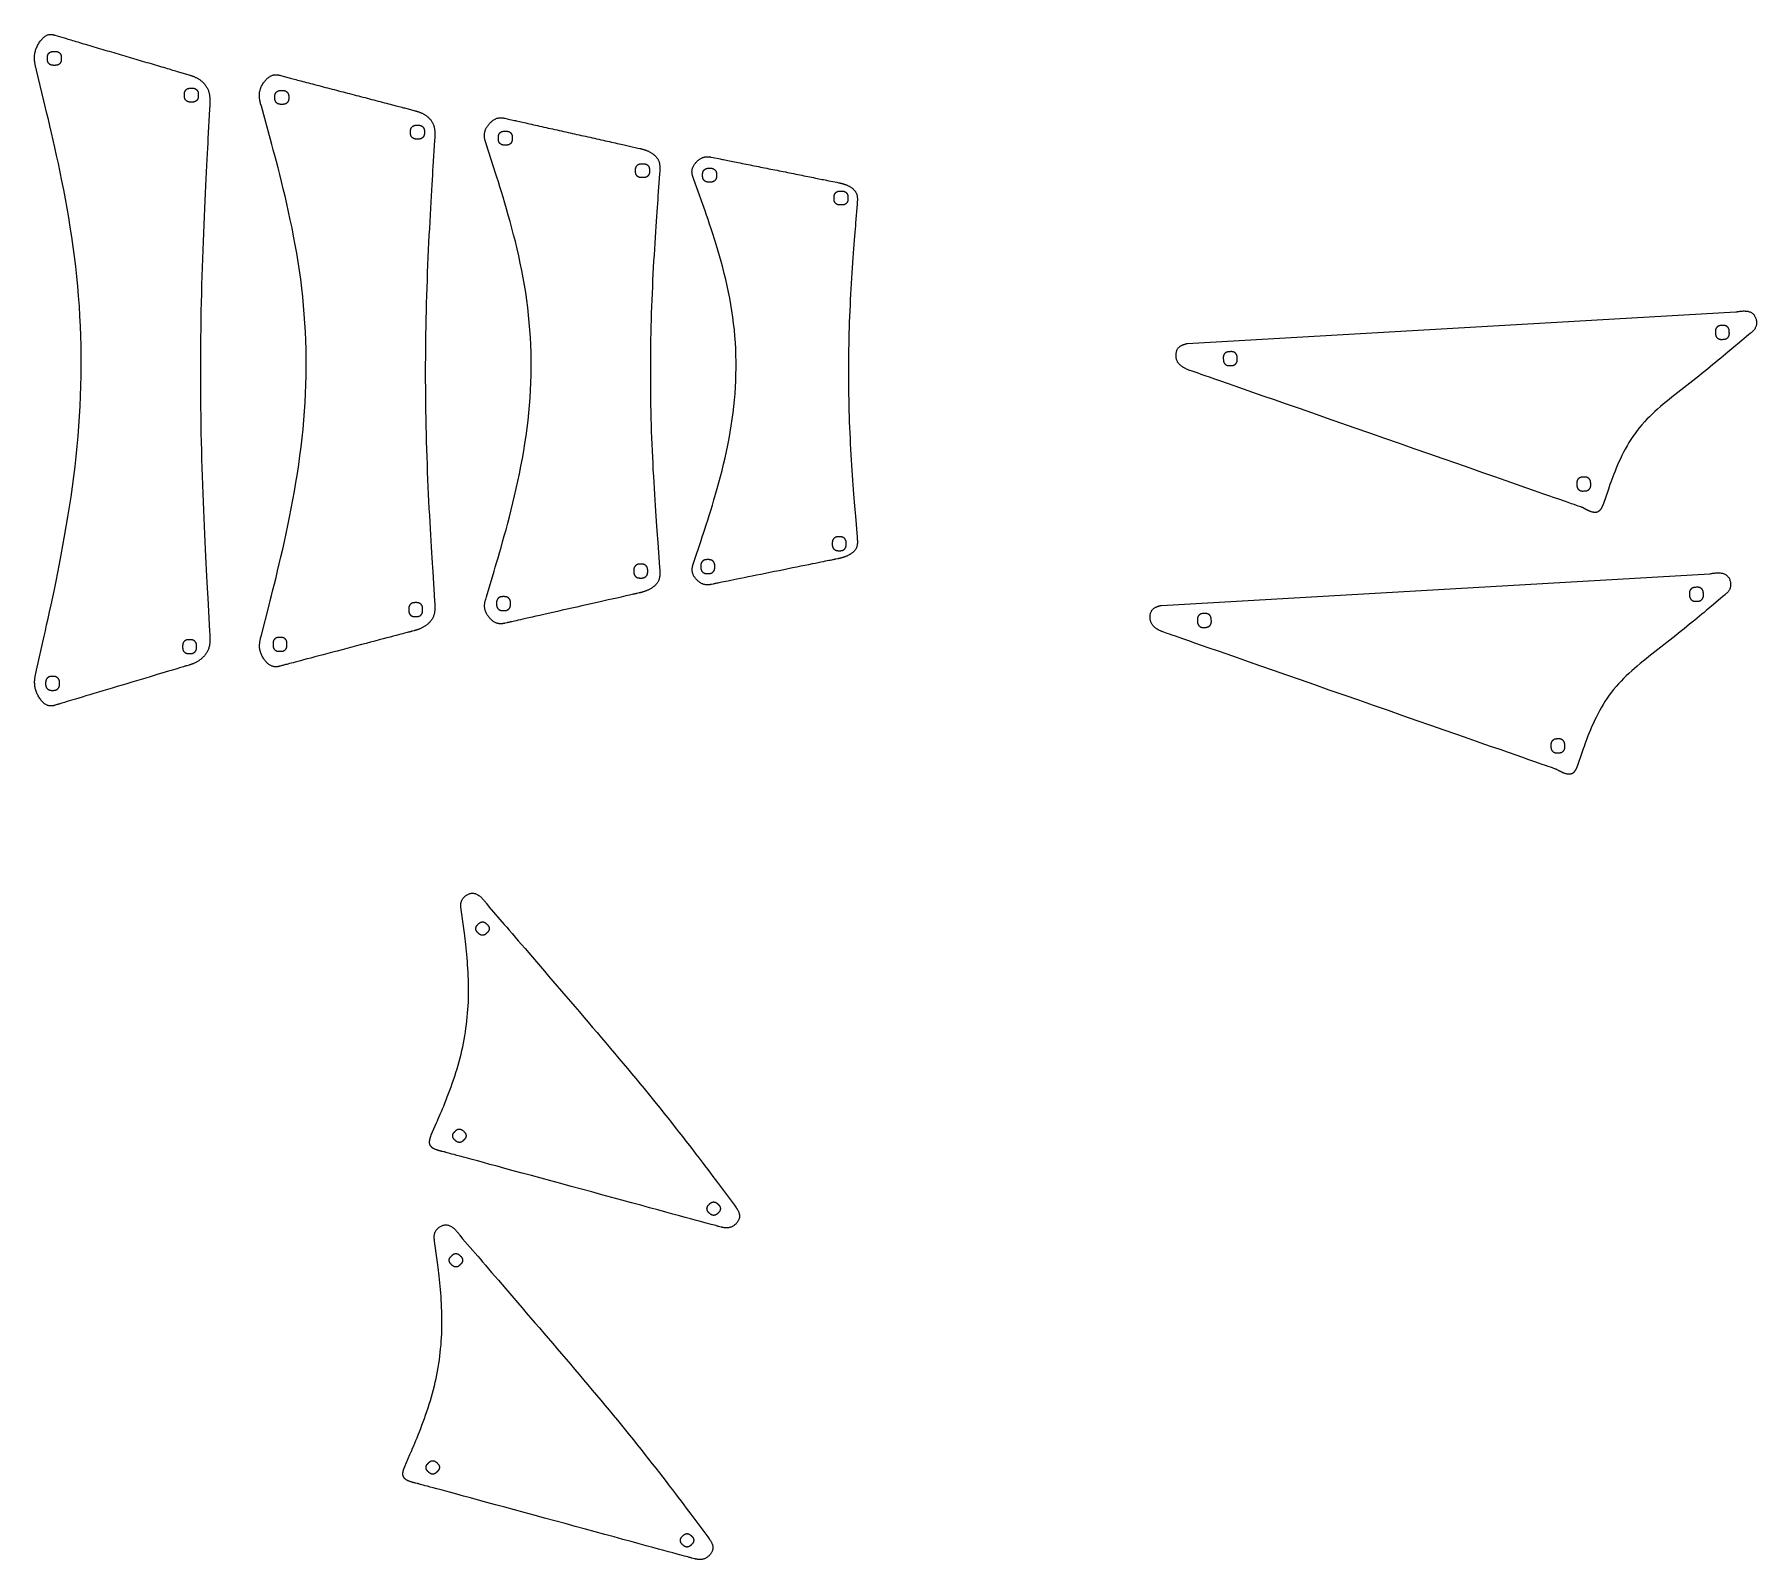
# Model space of a CAD drawing. Header units: millimetres. Extents: x 218 to 1103, y -1186 to -402.
import ezdxf

# ---------------------------------------------------------------- set-up
doc = ezdxf.new("R2010")
doc.units = ezdxf.units.MM

msp = doc.modelspace()

# ---------------------------------------------------------------- linework, layer by layer
at = {"flags": 128}
for points in [[(219.017066, -728.766244), (222.952581, -711.267566), (223.571457, -708.513756), (224.243554, -705.510862), (224.963064, -702.272277), (225.724175, -698.811398), (226.521078, -695.141617), (227.347962, -691.276332), (228.199016, -687.228936), (229.068431, -683.012825), (229.950397, -678.641394), (230.839102, -674.128037), (231.728737, -669.486151), (232.613491, -664.729128), (233.487553, -659.870366), (234.345115, -654.923258), (235.180364, -649.901199), (235.987491, -644.817586), (236.760685, -639.685812), (237.494138, -634.519273), (238.182037, -629.331363), (238.818573, -624.135477), (239.398855, -618.942784), (239.921684, -613.755537), (240.386777, -608.573762), (240.793852, -603.397489), (241.14263, -598.226742), (241.432828, -593.061549), (241.664167, -587.901936), (241.836363, -582.747931), (241.949138, -577.59956), (242.002209, -572.45685), (241.995296, -567.319828), (241.928117, -562.188521), (241.800391, -557.062956), (241.611838, -551.94316), (241.362176, -546.829158), (241.051122, -541.720979), (240.6784, -536.618648), (240.243724, -531.522194), (239.746815, -526.431643), (239.187393, -521.347021), (238.566253, -516.270394), (237.888504, -511.21198), (237.160333, -506.184038), (236.387926, -501.198825), (235.577471, -496.268596), (234.735153, -491.405613), (233.86716, -486.622129), (232.979677, -481.930403), (232.078891, -477.342694), (231.170989, -472.871257), (230.262158, -468.52835), (229.358584, -464.326232), (228.466454, -460.277158), (227.591954, -456.393386), (226.741269, -452.687175), (225.92059, -449.17078), (225.1361, -445.856461), (224.393987, -442.756474), (223.700437, -439.883075), (218.999214, -420.508244), (218.632911, -418.99882), (218.575451, -418.761246), (218.513893, -418.501991), (218.449633, -418.222016), (218.384066, -417.922279), (218.318591, -417.603743), (218.254603, -417.267366), (218.193498, -416.91411), (218.136672, -416.544933), (218.085523, -416.160798), (218.041445, -415.762664), (218.005836, -415.351492), (217.980091, -414.928241), (217.965607, -414.493872), (217.963781, -414.049344), (217.976008, -413.59562), (218.003686, -413.133657), (218.048208, -412.664418), (218.110974, -412.188862), (218.193378, -411.70795), (218.296818, -411.22264), (218.422253, -410.734019), (218.568902, -410.243662), (218.735549, -409.753271), (218.920976, -409.264545), (219.123967, -408.779186), (219.343304, -408.298894), (219.577771, -407.825369), (219.826149, -407.360314), (220.087223, -406.905426), (220.359776, -406.462409), (220.64259, -406.032962), (220.934448, -405.618785), (221.234135, -405.22158), (221.540431, -404.843047), (221.852121, -404.484887), (222.167988, -404.148799), (222.486815, -403.836486), (222.807383, -403.549647), (223.128477, -403.289984), (223.44888, -403.059196), (223.767468, -402.85841), (224.083492, -402.686445), (224.396295, -402.541549), (224.705223, -402.421969), (225.009617, -402.32595), (225.308822, -402.251738), (225.602185, -402.197581), (225.889045, -402.161722), (226.16875, -402.142411), (226.440643, -402.137892), (226.704067, -402.146412), (226.958367, -402.166216), (227.202886, -402.195551), (227.436969, -402.232665), (227.659959, -402.275801), (227.871202, -402.323207), (228.070039, -402.373129), (228.255817, -402.423814), (228.427878, -402.473507), (229.587459, -402.820392), (233.293815, -403.930021), (233.877113, -404.10465), (234.513295, -404.29509), (235.199642, -404.500511), (235.933446, -404.720079), (236.71199, -404.952964), (237.53256, -405.198332), (238.392445, -405.455351), (239.28893, -405.723189), (240.219299, -406.001016), (241.180843, -406.287997), (242.170845, -406.583302), (243.186592, -406.886097), (244.225372, -407.19555), (245.284469, -407.510831), (246.36117, -407.831106), (247.452762, -408.155542), (248.556531, -408.48331), (249.669764, -408.813574), (250.789747, -409.145505), (251.913766, -409.47827), (253.039537, -409.811174), (254.1665, -410.144079), (255.29452, -410.476986), (256.423465, -410.809895), (257.553205, -411.142803), (258.683606, -411.475713), (259.814536, -411.808621), (260.945862, -412.141531), (262.077453, -412.474441), (263.209177, -412.807351), (264.340901, -413.140261), (265.472492, -413.473169), (266.60382, -413.806077), (267.73475, -414.138985), (268.865152, -414.471891), (269.994892, -414.804796), (271.123839, -415.137699), (272.251861, -415.470601), (273.378825, -415.803501), (274.504598, -416.136399), (275.628619, -416.469156), (276.748604, -416.80108), (277.861839, -417.131336), (278.965611, -417.459095), (280.057206, -417.783523), (281.13391, -418.103788), (282.19301, -418.41906), (283.231792, -418.728504), (284.247543, -419.031289), (285.237547, -419.326582), (286.199093, -419.613554), (287.129467, -419.891371), (288.025954, -420.1592), (288.885841, -420.41621), (289.706415, -420.661568), (290.484962, -420.894443), (291.218767, -421.114004), (291.905118, -421.319416), (292.541301, -421.509849), (296.830972, -422.794055), (297.83255, -423.093872), (297.990166, -423.141148), (298.162007, -423.193246), (298.347277, -423.250493), (298.545178, -423.313213), (298.754912, -423.381733), (298.975682, -423.456379), (299.206689, -423.537474), (299.447135, -423.625346), (299.696225, -423.72032), (299.95316, -423.822722), (300.217141, -423.932875), (300.487372, -424.051108), (300.763054, -424.177744), (301.043391, -424.31311), (301.327584, -424.457531), (301.614836, -424.611333), (301.90435, -424.77484), (302.195327, -424.948379), (302.48697, -425.132277), (302.778481, -425.326856), (303.069075, -425.532372), (303.358015, -425.74878), (303.644578, -425.975967), (303.928038, -426.213816), (304.207673, -426.462214), (304.482759, -426.721046), (304.752569, -426.990195), (305.016382, -427.269547), (305.273472, -427.558987), (305.523116, -427.8584), (305.764588, -428.167671), (305.997166, -428.486684), (306.220126, -428.815325), (306.432742, -429.153478), (306.634291, -429.501028), (306.824049, -429.857862), (307.001291, -430.223862), (307.165294, -430.598914), (307.315333, -430.982904), (307.450685, -431.375716), (307.570885, -431.776979), (307.676509, -432.185304), (307.768395, -432.599043), (307.847378, -433.016552), (307.914295, -433.436183), (307.969983, -433.856291), (308.015277, -434.275232), (308.051014, -434.691356), (308.078033, -435.10302), (308.097166, -435.508576), (308.109254, -435.906381), (308.115131, -436.294787), (308.115633, -436.672147), (308.111597, -437.036816), (308.103861, -437.38715), (308.09326, -437.721499), (308.08063, -438.038221), (308.066809, -438.335667), (308.052632, -438.612193), (307.951095, -440.480331), (307.128576, -455.575455), (306.999235, -457.951025), (306.85879, -460.541561), (306.708476, -463.335595), (306.549529, -466.321665), (306.38318, -469.48831), (306.210666, -472.824062), (306.033221, -476.317462), (305.852078, -479.957043), (305.668474, -483.731343), (305.483641, -487.6289), (305.298814, -491.638247), (305.115228, -495.747924), (304.934117, -499.946465), (304.756716, -504.222408), (304.584258, -508.564289), (304.417979, -512.960644), (304.259112, -517.400011), (304.108893, -521.870926), (303.968555, -526.361924), (303.839333, -530.861542), (303.722256, -535.360229), (303.617528, -539.856072), (303.525151, -544.349073), (303.445125, -548.83923), (303.377449, -553.326546), (303.322123, -557.811017), (303.279148, -562.292647), (303.248522, -566.771432), (303.230248, -571.247376), (303.224322, -575.720476), (303.230748, -580.190733), (303.249524, -584.658148), (303.280651, -589.122719), (303.324128, -593.584448), (303.379955, -598.043333), (303.448132, -602.499376), (303.52866, -606.952577), (303.621538, -611.402933), (303.726767, -615.850448), (303.844345, -620.295119), (303.974069, -624.735132), (304.114907, -629.161407), (304.265623, -633.563049), (304.424984, -637.929163), (304.591752, -642.248855), (304.764692, -646.51123), (304.942568, -650.705392), (305.124145, -654.820446), (305.308187, -658.8455), (305.493458, -662.769655), (305.678723, -666.582019), (305.862747, -670.271695), (306.044293, -673.82779), (306.222125, -677.23941), (306.395008, -680.495656), (306.561707, -683.585636), (306.720986, -686.498455), (306.871609, -689.223217), (307.01234, -691.749028), (307.966135, -708.781064), (308.056531, -710.39493), (308.070617, -710.648839), (308.085152, -710.925312), (308.099228, -711.222702), (308.111936, -711.539363), (308.122369, -711.873651), (308.12962, -712.223921), (308.132781, -712.588527), (308.130944, -712.965823), (308.123203, -713.354164), (308.108647, -713.751906), (308.086371, -714.157402), (308.055467, -714.569007), (308.015027, -714.985077), (307.964143, -715.403965), (307.901909, -715.824026), (307.827415, -716.243616), (307.739754, -716.661088), (307.638019, -717.074797), (307.521302, -717.483098), (307.388696, -717.884346), (307.239587, -718.277151), (307.07454, -718.661141), (306.894418, -719.036201), (306.700078, -719.402217), (306.492383, -719.759072), (306.272192, -720.106652), (306.040366, -720.44484), (305.797765, -720.773522), (305.545248, -721.092582), (305.283677, -721.401904), (305.013912, -721.701373), (304.736813, -721.990874), (304.45324, -722.270292), (304.164054, -722.53951), (303.870115, -722.798413), (303.572284, -723.046888), (303.27142, -723.284816), (302.968383, -723.512084), (302.664035, -723.728575), (302.359236, -723.934175), (302.054823, -724.128841), (301.751551, -724.312826), (301.450151, -724.486454), (301.151352, -724.650051), (300.855887, -724.80394), (300.564486, -724.94845), (300.277883, -725.083904), (299.996805, -725.210628), (299.721987, -725.328947), (299.454158, -725.439186), (299.194049, -725.541669), (298.942392, -725.636724), (298.699918, -725.724674), (298.467358, -725.805846), (298.245444, -725.880564), (298.034906, -725.949153), (297.836477, -726.011939), (297.650885, -726.069247), (297.478865, -726.121403), (296.318978, -726.468882), (296.317588, -726.469298), (296.30786, -726.472212), (296.281453, -726.480123), (296.230029, -726.495527), (296.145251, -726.520923), (296.018777, -726.55881), (295.84227, -726.611684), (295.607391, -726.682045), (295.305799, -726.772389), (294.929158, -726.885216), (294.469128, -727.023022), (293.917369, -727.188307), (293.265544, -727.383567), (292.505312, -727.611302), (291.628336, -727.874008), (290.626276, -728.174185), (289.490792, -728.51433), (288.213548, -728.896941), (286.786203, -729.324515), (285.200418, -729.799552), (283.452025, -730.3233), (281.55353, -730.892012), (279.521613, -731.500692), (277.372951, -732.144345), (275.124223, -732.817972), (272.792104, -733.51658), (270.393275, -734.235172), (267.944412, -734.968752), (265.462193, -735.712324), (262.963296, -736.460892), (260.4644, -737.209462), (257.982182, -737.953033), (255.533319, -738.686614), (253.13449, -739.405206), (250.802371, -740.103814), (248.553643, -740.777441), (246.40498, -741.421094), (244.373064, -742.029774), (242.474569, -742.598486), (240.726176, -743.122234), (239.140391, -743.597271), (237.713046, -744.024845), (236.435801, -744.407456), (235.300318, -744.747601), (234.298258, -745.047778), (233.421282, -745.310484), (232.66105, -745.538219), (232.009225, -745.733479), (231.457466, -745.898764), (230.997436, -746.03657), (230.620794, -746.149397), (230.319203, -746.239741), (230.084323, -746.310101), (229.907817, -746.362976), (229.781343, -746.400863), (229.696563, -746.426259), (229.645141, -746.441663), (229.618734, -746.449573), (229.609005, -746.452488), (229.607615, -746.452904), (228.605488, -746.75307), (228.447765, -746.800056), (228.275684, -746.8498), (228.089919, -746.900561), (227.891144, -746.950594), (227.680033, -746.998156), (227.457261, -747.041504), (227.2235, -747.078896), (226.979424, -747.108587), (226.725709, -747.128834), (226.463027, -747.137892), (226.192053, -747.134022), (225.913461, -747.115477), (225.627925, -747.080515), (225.336117, -747.027392), (225.038714, -746.954367), (224.736388, -746.859693), (224.429814, -746.74163), (224.119665, -746.598433), (223.806616, -746.428359), (223.491339, -746.229665), (223.174592, -746.001176), (222.857456, -745.743992), (222.541096, -745.459781), (222.226674, -745.150212), (221.915356, -744.816952), (221.608303, -744.46167), (221.306682, -744.086036), (221.011654, -743.691715), (220.724385, -743.280377), (220.446038, -742.853691), (220.177778, -742.413325), (219.920767, -741.960947), (219.67617, -741.498224), (219.44515, -741.026827), (219.228872, -740.548423), (219.028499, -740.06468), (218.845196, -739.577266), (218.680125, -739.087851), (218.534451, -738.598101), (218.409338, -738.109686), (218.305532, -737.624162), (218.222107, -737.142633), (218.157722, -736.666092), (218.11103, -736.195533), (218.08069, -735.731948), (218.065358, -735.27633), (218.063692, -734.829671), (218.074347, -734.392963), (218.095982, -733.967202), (218.127252, -733.553378), (218.166815, -733.152484), (218.213326, -732.765513), (218.265443, -732.393459), (218.321823, -732.037313), (218.381121, -731.698069), (218.441997, -731.376719), (218.503105, -731.074257), (218.563102, -730.791674), (218.620647, -730.529964), (219.017066, -728.766244)], [(224.628835, -414.436852), (224.628845, -414.10796), (224.628881, -414.056208), (224.629115, -413.999816), (224.62975, -413.939078), (224.630985, -413.874286), (224.63302, -413.805735), (224.636055, -413.733717), (224.640289, -413.658526), (224.645923, -413.580455), (224.653157, -413.499798), (224.662188, -413.416848), (224.673221, -413.331898), (224.686452, -413.245242), (224.702082, -413.157173), (224.720311, -413.067986), (224.741339, -412.977971), (224.765367, -412.887424), (224.792592, -412.796638), (224.823217, -412.705906), (224.857439, -412.615521), (224.895461, -412.525777), (224.937422, -412.436944), (224.983229, -412.349199), (225.032727, -412.262695), (225.085764, -412.177584), (225.142187, -412.09402), (225.201841, -412.012157), (225.264575, -411.932147), (225.330234, -411.854144), (225.398666, -411.778302), (225.469717, -411.704773), (225.543235, -411.63371), (225.619065, -411.565267), (225.697054, -411.499597), (225.777049, -411.436854), (225.858899, -411.37719), (225.942448, -411.320759), (226.027543, -411.267713), (226.114031, -411.218208), (226.201761, -411.172394), (226.290576, -411.130426), (226.380302, -411.092398), (226.470668, -411.058169), (226.561382, -411.02754), (226.652149, -411.000309), (226.742676, -410.976278), (226.832671, -410.955245), (226.92184, -410.937012), (227.009889, -410.921379), (227.096525, -410.908145), (227.181456, -410.89711), (227.264387, -410.888076), (227.345026, -410.880841), (227.423078, -410.875205), (227.498252, -410.870969), (227.570253, -410.867933), (227.638788, -410.865897), (227.703565, -410.864661), (227.764288, -410.864025), (227.820667, -410.863789), (227.872406, -410.863753), (227.919345, -410.863751), (227.961844, -410.863749), (228.000397, -410.863747), (228.035499, -410.863746), (228.06764, -410.863744), (228.097315, -410.863743), (228.125018, -410.863742), (228.151241, -410.86374), (228.176477, -410.863739), (228.201221, -410.863739), (228.225964, -410.863737), (228.2512, -410.863736), (228.277424, -410.863735), (228.305126, -410.863733), (228.334802, -410.863732), (228.366943, -410.863731), (228.402045, -410.863729), (228.440598, -410.863727), (228.483098, -410.863725), (228.530035, -410.863723), (228.581775, -410.863754), (228.638153, -410.863984), (228.698877, -410.864615), (228.763654, -410.865845), (228.832189, -410.867874), (228.904191, -410.870903), (228.979365, -410.875131), (229.057419, -410.88076), (229.138059, -410.887987), (229.220991, -410.897013), (229.305923, -410.908039), (229.392561, -410.921264), (229.480612, -410.936889), (229.569784, -410.955112), (229.659782, -410.976135), (229.750313, -411.000156), (229.841084, -411.027377), (229.931802, -411.057997), (230.022173, -411.092216), (230.111904, -411.130233), (230.200726, -411.17219), (230.288461, -411.217994), (230.374958, -411.267489), (230.460061, -411.320524), (230.543617, -411.376944), (230.625475, -411.436597), (230.705479, -411.49933), (230.783478, -411.564989), (230.859317, -411.633421), (230.932844, -411.704472), (231.003905, -411.777991), (231.072347, -411.853823), (231.138016, -411.931815), (231.20076, -412.011814), (231.260426, -412.093666), (231.316859, -412.17722), (231.369906, -412.262321), (231.419415, -412.348816), (231.465232, -412.436551), (231.507203, -412.525374), (231.545236, -412.615108), (231.579468, -412.705483), (231.610103, -412.796206), (231.637339, -412.886984), (231.661376, -412.977521), (231.682414, -413.067527), (231.700652, -413.156707), (231.716291, -413.244768), (231.729531, -413.331416), (231.740571, -413.416359), (231.749611, -413.499301), (231.756853, -413.579952), (231.762494, -413.658016), (231.766735, -413.733201), (231.769776, -413.805213), (231.771818, -413.873759), (231.773059, -413.938546), (231.773699, -413.999279), (231.773941, -414.055667), (231.774022, -414.43628), (231.774103, -414.765031), (231.774082, -414.816759), (231.773862, -414.873126), (231.773244, -414.933839), (231.772026, -414.998603), (231.77001, -415.067126), (231.766993, -415.139115), (231.762778, -415.214276), (231.757163, -415.292316), (231.749949, -415.372943), (231.740935, -415.455864), (231.729921, -415.540783), (231.716706, -415.627411), (231.701093, -415.715452), (231.682879, -415.804613), (231.661865, -415.894603), (231.63785, -415.985126), (231.610636, -416.075891), (231.580021, -416.166605), (231.545804, -416.256973), (231.507789, -416.346704), (231.46583, -416.435527), (231.420024, -416.523265), (231.370524, -416.609765), (231.317484, -416.694874), (231.261057, -416.778437), (231.201396, -416.860304), (231.138654, -416.940319), (231.072985, -417.018327), (231.004543, -417.094179), (230.93348, -417.167718), (230.859951, -417.238792), (230.784108, -417.307248), (230.706105, -417.372931), (230.626096, -417.435689), (230.544233, -417.495368), (230.46067, -417.551815), (230.375562, -417.604876), (230.28906, -417.654398), (230.201318, -417.700228), (230.11249, -417.742211), (230.022752, -417.780255), (229.932375, -417.814499), (229.841653, -417.845143), (229.750876, -417.872388), (229.66034, -417.896433), (229.570338, -417.917479), (229.481161, -417.935724), (229.393106, -417.95137), (229.306463, -417.964616), (229.221527, -417.975662), (229.13859, -417.984708), (229.057947, -417.991953), (228.97989, -417.997599), (228.904712, -418.001845), (228.832708, -418.00489), (228.764169, -418.006934), (228.69939, -418.008178), (228.638663, -418.008821), (228.582283, -418.009064), (228.201714, -418.00916), (227.8729, -418.009176), (227.82116, -418.009144), (227.764782, -418.008915), (227.704058, -418.008284), (227.63928, -418.007054), (227.570745, -418.005024), (227.498743, -418.001995), (227.423569, -417.997765), (227.345514, -417.992136), (227.264874, -417.984907), (227.181941, -417.975879), (227.097008, -417.96485), (227.010367, -417.951623), (226.922314, -417.935995), (226.833142, -417.917768), (226.743142, -417.896741), (226.652608, -417.872715), (226.561835, -417.845489), (226.471114, -417.814863), (226.38074, -417.780637), (226.291004, -417.742613), (226.202178, -417.700647), (226.114439, -417.654835), (226.027938, -417.60533), (225.94283, -417.552286), (225.859268, -417.495856), (225.777406, -417.436193), (225.697396, -417.373451), (225.619391, -417.307782), (225.543547, -417.23934), (225.470015, -417.16828), (225.398948, -417.094754), (225.330501, -417.018915), (225.264826, -416.940917), (225.202078, -416.860912), (225.142408, -416.779055), (225.085971, -416.6955), (225.03292, -416.610398), (224.983407, -416.523905), (224.937588, -416.436172), (224.895615, -416.347354), (224.85758, -416.257627), (224.823347, -416.167261), (224.792711, -416.076549), (224.765476, -415.985783), (224.741438, -415.895259), (224.720402, -415.805269), (224.702165, -415.716105), (224.686526, -415.628061), (224.673288, -415.541431), (224.66225, -415.456507), (224.653211, -415.373583), (224.645972, -415.292951), (224.640333, -415.214906), (224.636094, -415.13974), (224.633055, -415.067747), (224.631016, -414.999219), (224.629777, -414.93445), (224.629139, -414.873733), (224.628901, -414.817361), (224.628835, -414.436852)], [(334.581459, -710.82019), (338.516984, -695.392568), (339.135862, -692.964685), (339.807961, -690.317199), (340.527472, -687.461917), (341.288586, -684.41065), (342.085491, -681.175206), (342.912377, -677.767396), (343.763434, -674.19903), (344.632851, -670.481917), (345.514819, -666.627866), (346.403527, -662.648689), (347.293164, -658.556192), (348.17792, -654.362187), (349.051985, -650.078484), (349.909549, -645.716891), (350.7448, -641.289218), (351.55193, -636.807276), (352.325126, -632.282873), (353.058581, -627.727819), (353.746481, -623.153925), (354.383018, -618.572998), (354.963303, -613.994886), (355.486133, -609.421576), (355.951227, -604.85309), (356.358304, -600.289454), (356.707082, -595.730691), (356.997281, -591.176824), (357.22862, -586.627878), (357.400817, -582.083875), (357.513592, -577.544839), (357.566663, -573.010795), (357.55975, -568.481765), (357.492571, -563.957774), (357.364845, -559.438845), (357.176291, -554.925002), (356.926628, -550.416269), (356.615574, -545.912668), (356.24285, -541.414223), (355.808174, -536.92096), (355.311264, -532.432901), (354.75184, -527.95007), (354.130699, -523.474287), (353.452947, -519.014561), (352.724774, -514.581701), (351.952365, -510.186513), (351.141908, -505.839802), (350.299588, -501.552377), (349.431592, -497.335043), (348.544107, -493.198606), (347.643318, -489.153875), (346.735414, -485.211655), (345.826581, -481.382753), (344.923005, -477.677976), (344.030872, -474.10813), (343.156369, -470.684022), (342.305683, -467.41646), (341.485001, -464.316248), (340.700509, -461.394195), (339.958394, -458.661107), (339.264842, -456.12779), (334.563606, -439.046066), (334.197302, -437.715291), (334.139843, -437.505835), (334.078284, -437.277264), (334.014024, -437.030425), (333.948457, -436.766164), (333.882982, -436.485328), (333.818993, -436.188763), (333.757889, -435.877316), (333.701063, -435.551833), (333.649913, -435.213162), (333.605835, -434.862149), (333.570226, -434.499642), (333.544481, -434.126485), (333.529997, -433.743525), (333.528171, -433.351609), (333.540398, -432.951586), (333.568076, -432.544298), (333.612598, -432.130597), (333.675365, -431.711325), (333.757769, -431.287331), (333.861209, -430.85946), (333.986644, -430.42867), (334.133293, -429.996349), (334.299941, -429.563999), (334.485368, -429.133116), (334.68836, -428.705201), (334.907697, -428.281754), (335.142165, -427.864273), (335.390544, -427.454259), (335.651619, -427.05321), (335.924173, -426.662626), (336.206987, -426.284006), (336.498846, -425.918849), (336.798534, -425.568655), (337.10483, -425.234924), (337.416521, -424.919154), (337.732389, -424.622844), (338.051217, -424.347494), (338.371786, -424.094605), (338.692881, -423.865673), (339.013285, -423.662201), (339.331873, -423.485178), (339.647898, -423.333566), (339.960702, -423.20582), (340.269631, -423.100393), (340.574025, -423.015738), (340.873232, -422.950309), (341.166595, -422.902562), (341.453456, -422.870947), (341.733162, -422.853921), (342.005056, -422.849938), (342.26848, -422.857449), (342.522781, -422.874909), (342.767301, -422.900772), (343.001384, -422.933493), (343.224375, -422.971524), (343.435618, -423.01332), (343.634456, -423.057333), (343.820235, -423.102019), (343.992295, -423.145831), (345.15188, -423.45166), (348.858246, -424.429959), (349.441546, -424.583919), (350.077729, -424.751821), (350.764078, -424.932928), (351.497884, -425.12651), (352.27643, -425.331831), (353.097003, -425.548159), (353.95689, -425.774759), (354.853377, -426.010897), (355.783749, -426.255842), (356.745295, -426.508857), (357.7353, -426.769211), (358.751049, -427.036169), (359.789832, -427.308996), (360.848932, -427.586962), (361.925636, -427.869331), (363.017231, -428.155369), (364.121003, -428.444343), (365.234239, -428.735519), (366.354225, -429.028164), (367.478247, -429.321545), (368.604021, -429.615048), (369.730987, -429.908553), (370.85901, -430.202058), (371.987958, -430.495565), (373.117701, -430.789072), (374.248105, -431.08258), (375.379038, -431.376088), (376.510367, -431.669596), (377.641962, -431.963104), (378.773688, -432.256613), (379.905415, -432.550121), (381.03701, -432.843628), (382.16834, -433.137134), (383.299273, -433.430641), (384.429678, -433.724146), (385.559422, -434.01765), (386.688372, -434.311153), (387.816396, -434.604653), (388.943363, -434.898154), (390.06914, -435.191651), (391.193163, -435.485025), (392.313152, -435.777664), (393.426389, -436.068833), (394.530165, -436.357799), (395.621762, -436.64383), (396.698469, -436.92619), (397.757572, -437.204147), (398.796357, -437.476967), (399.812111, -437.743916), (400.802117, -438.00426), (401.763666, -438.257267), (402.694043, -438.502203), (403.590532, -438.738333), (404.450421, -438.964925), (405.270997, -439.181243), (406.049546, -439.386557), (406.783354, -439.580131), (407.469706, -439.761232), (408.105891, -439.929126), (412.395573, -441.06134), (413.397154, -441.325673), (413.55477, -441.367353), (413.726612, -441.413285), (413.911883, -441.463756), (414.109784, -441.519053), (414.319518, -441.579464), (414.540289, -441.645275), (414.771296, -441.716772), (415.011743, -441.794244), (415.260834, -441.877977), (415.517769, -441.968259), (415.781752, -442.065375), (416.051983, -442.169615), (416.327666, -442.281263), (416.608004, -442.400607), (416.892198, -442.527935), (417.179451, -442.663534), (417.468965, -442.807689), (417.759943, -442.96069), (418.051586, -443.122822), (418.343099, -443.294372), (418.633693, -443.475564), (418.922634, -443.666358), (419.209198, -443.866657), (419.492659, -444.076355), (419.772294, -444.295354), (420.047381, -444.523552), (420.317192, -444.760846), (420.581005, -445.007136), (420.838096, -445.262319), (421.087741, -445.526295), (421.329214, -445.798962), (421.561792, -446.080218), (421.784753, -446.369963), (421.997369, -446.668093), (422.198919, -446.974509), (422.388677, -447.28911), (422.565919, -447.611792), (422.729923, -447.942455), (422.879963, -448.280998), (423.015315, -448.627318), (423.135515, -448.98109), (423.241139, -449.341088), (423.333025, -449.705859), (423.412009, -450.073953), (423.478926, -450.443919), (423.534614, -450.814305), (423.579908, -451.183662), (423.615646, -451.550536), (423.642665, -451.913478), (423.661798, -452.271034), (423.673886, -452.621757), (423.679763, -452.964193), (423.680265, -453.296891), (423.676229, -453.618399), (423.668493, -453.927269), (423.657891, -454.222047), (423.645261, -454.501282), (423.63144, -454.763524), (423.617264, -455.007322), (423.515726, -456.654357), (422.693205, -469.962897), (422.563863, -472.057307), (422.423418, -474.34124), (422.273104, -476.804586), (422.114156, -479.43724), (421.947807, -482.229096), (421.775292, -485.170046), (421.597847, -488.249984), (421.416704, -491.458803), (421.233099, -494.786396), (421.048265, -498.222657), (420.863438, -501.757478), (420.679852, -505.380754), (420.49874, -509.082377), (420.321338, -512.85224), (420.14888, -516.680238), (419.982601, -520.556263), (419.823734, -524.470208), (419.673514, -528.411968), (419.533175, -532.371434), (419.403953, -536.3385), (419.286875, -540.304744), (419.182148, -544.268482), (419.089771, -548.229714), (419.009744, -552.188438), (418.942068, -556.144658), (418.886742, -560.098369), (418.843766, -564.049576), (418.81314, -567.998274), (418.794866, -571.944468), (418.788941, -575.888154), (418.795367, -579.829334), (418.814143, -583.768008), (418.84527, -587.704175), (418.888747, -591.637836), (418.944574, -595.56899), (419.012751, -599.497638), (419.09328, -603.42378), (419.186158, -607.347414), (419.291387, -611.268543), (419.408966, -615.187165), (419.53869, -619.101681), (419.679528, -623.004084), (419.830245, -626.88477), (419.989606, -630.734132), (420.156374, -634.542567), (420.329315, -638.300468), (420.507192, -641.99823), (420.688768, -645.626247), (420.872811, -649.174915), (421.058083, -652.634628), (421.243348, -655.995779), (421.427372, -659.248764), (421.608919, -662.383977), (421.786752, -665.391814), (421.959635, -668.262668), (422.126335, -670.986933), (422.285614, -673.555005), (422.436237, -675.957279), (422.576969, -678.184147), (423.530766, -693.200356), (423.621163, -694.623213), (423.635249, -694.847071), (423.649784, -695.090822), (423.66386, -695.353014), (423.676567, -695.632197), (423.687001, -695.92692), (423.694252, -696.235734), (423.697413, -696.557186), (423.695576, -696.889828), (423.687834, -697.232207), (423.673279, -697.582874), (423.651003, -697.940377), (423.620098, -698.303267), (423.579658, -698.670093), (423.528774, -699.039403), (423.46654, -699.409748), (423.392046, -699.779678), (423.304385, -700.14774), (423.202649, -700.512484), (423.085932, -700.872461), (422.953326, -701.226219), (422.804216, -701.572534), (422.639169, -701.911077), (422.459046, -702.241746), (422.264706, -702.564442), (422.057011, -702.879062), (421.836819, -703.185504), (421.604992, -703.483666), (421.36239, -703.773446), (421.109872, -704.054745), (420.848301, -704.327457), (420.578536, -704.591482), (420.301435, -704.846719), (420.017862, -705.093066), (419.728675, -705.330421), (419.434735, -705.558682), (419.136903, -705.777749), (418.836038, -705.987517), (418.533001, -706.187886), (418.228652, -706.378754), (417.923852, -706.560021), (417.619439, -706.731647), (417.316166, -706.893856), (417.014764, -707.046934), (416.715965, -707.191169), (416.420499, -707.326845), (416.129098, -707.454251), (415.842493, -707.573674), (415.561415, -707.685399), (415.286596, -707.789714), (415.018766, -707.886906), (414.758657, -707.97726), (414.506999, -708.061065), (414.264525, -708.138605), (414.031964, -708.21017), (413.810049, -708.276045), (413.599511, -708.336516), (413.401081, -708.391871), (413.215489, -708.442396), (413.043468, -708.48838), (411.883578, -708.794732), (411.882188, -708.795099), (411.87246, -708.797668), (411.846053, -708.804643), (411.794629, -708.818224), (411.70985, -708.840614), (411.583376, -708.874017), (411.406869, -708.920633), (411.171989, -708.982666), (410.870397, -709.062318), (410.493754, -709.161791), (410.033723, -709.283288), (409.481963, -709.42901), (408.830136, -709.60116), (408.069902, -709.801941), (407.192924, -710.033555), (406.19086, -710.298205), (405.055374, -710.598091), (403.778126, -710.935418), (402.350777, -711.312387), (400.764988, -711.731201), (399.01659, -712.192961), (397.11809, -712.694363), (395.086168, -713.231002), (392.9375, -713.798476), (390.688766, -714.392376), (388.356641, -715.0083), (385.957805, -715.641843), (383.508936, -716.2886), (381.026711, -716.944167), (378.527807, -717.604138), (376.028904, -718.264111), (373.546679, -718.919676), (371.09781, -719.566435), (368.698974, -720.199977), (366.366849, -720.815902), (364.118115, -721.409802), (361.969447, -721.977275), (359.937524, -722.513915), (358.039025, -723.015317), (356.290627, -723.477077), (354.704838, -723.895891), (353.277489, -724.27286), (352.000241, -724.610187), (350.864754, -724.910073), (349.862691, -725.174723), (348.985713, -725.406337), (348.225479, -725.607118), (347.573652, -725.779268), (347.021892, -725.92499), (346.561861, -726.046487), (346.185218, -726.14596), (345.883626, -726.225611), (345.648746, -726.287644), (345.472238, -726.334261), (345.345765, -726.367664), (345.260985, -726.390054), (345.209562, -726.403635), (345.183155, -726.410609), (345.173427, -726.413178), (345.172036, -726.413546), (344.169906, -726.678186), (344.012183, -726.71961), (343.840101, -726.763467), (343.654336, -726.80822), (343.45556, -726.852331), (343.244449, -726.894264), (343.021676, -726.932482), (342.787914, -726.965449), (342.543838, -726.991625), (342.290122, -727.009476), (342.027439, -727.017462), (341.756465, -727.01405), (341.477872, -726.997699), (341.192335, -726.966876), (340.900527, -726.92004), (340.603123, -726.855657), (340.300796, -726.772189), (339.994221, -726.668099), (339.684071, -726.54185), (339.371022, -726.391905), (339.055744, -726.216728), (338.738996, -726.015281), (338.421859, -725.788537), (338.105498, -725.537964), (337.791076, -725.265033), (337.479756, -724.971217), (337.172703, -724.657984), (336.871081, -724.326808), (336.576052, -723.979157), (336.288782, -723.616503), (336.010435, -723.240317), (335.742173, -722.85207), (335.485163, -722.453234), (335.240564, -722.045277), (335.009544, -721.629672), (334.793266, -721.207889), (334.592892, -720.7814), (334.409588, -720.351673), (334.244517, -719.920183), (334.098843, -719.488398), (333.973729, -719.057789), (333.869923, -718.62973), (333.786498, -718.205192), (333.722112, -717.785052), (333.67542, -717.370186), (333.64508, -716.961468), (333.629748, -716.559775), (333.628082, -716.16598), (333.638737, -715.780959), (333.660372, -715.405589), (333.691642, -715.040743), (333.731205, -714.687297), (333.777717, -714.346126), (333.829834, -714.018106), (333.886214, -713.704112), (333.945512, -713.405019), (334.006388, -713.121703), (334.067496, -712.855038), (334.127494, -712.6059), (334.185038, -712.375165), (334.581459, -710.82019)], [(295.024866, -433.320049), (295.024799, -432.991261), (295.024821, -432.939525), (295.025043, -432.883151), (295.025664, -432.822432), (295.026884, -432.75766), (295.028903, -432.689129), (295.031921, -432.617133), (295.036138, -432.541962), (295.041756, -432.463913), (295.048972, -432.383277), (295.057988, -432.300348), (295.069003, -432.215418), (295.082218, -432.128782), (295.097832, -432.040732), (295.116046, -431.95156), (295.13706, -431.861562), (295.161074, -431.771029), (295.188287, -431.680255), (295.2189, -431.589532), (295.253113, -431.499156), (295.291126, -431.409418), (295.33308, -431.320587), (295.378881, -431.232842), (295.428375, -431.146335), (295.481409, -431.06122), (295.53783, -430.977649), (295.597484, -430.895778), (295.660218, -430.815758), (295.725878, -430.737744), (295.794312, -430.66189), (295.865366, -430.588347), (295.938887, -430.51727), (296.01472, -430.448813), (296.092713, -430.383128), (296.172714, -430.320369), (296.254567, -430.260691), (296.338121, -430.204243), (296.423221, -430.151184), (296.509714, -430.101663), (296.597448, -430.055837), (296.686268, -430.013857), (296.775997, -429.975817), (296.866367, -429.941579), (296.957084, -429.91094), (297.047853, -429.883702), (297.138383, -429.859663), (297.22838, -429.838625), (297.317551, -429.820387), (297.405601, -429.804749), (297.492239, -429.791511), (297.57717, -429.780473), (297.660103, -429.771435), (297.740742, -429.764198), (297.818795, -429.75856), (297.89397, -429.754324), (297.965971, -429.751287), (298.034506, -429.74925), (298.099282, -429.748014), (298.160007, -429.747378), (298.216384, -429.747141), (298.596938, -429.747091), (298.925767, -429.747036), (298.977508, -429.74706), (299.033888, -429.747285), (299.094615, -429.747908), (299.159395, -429.749131), (299.227933, -429.751153), (299.299938, -429.754174), (299.375116, -429.758396), (299.453175, -429.764016), (299.533819, -429.771237), (299.616757, -429.780257), (299.701694, -429.791276), (299.788339, -429.804496), (299.876397, -429.820116), (299.965576, -429.838335), (300.055581, -429.859355), (300.146121, -429.883374), (300.236901, -429.910594), (300.327628, -429.941215), (300.418011, -429.975435), (300.507753, -430.013456), (300.596587, -430.055417), (300.684335, -430.101226), (300.770845, -430.15073), (300.855961, -430.203773), (300.939532, -430.260203), (301.021404, -430.319866), (301.101422, -430.38261), (301.179435, -430.448282), (301.25529, -430.516725), (301.32883, -430.58779), (301.399905, -430.661321), (301.46836, -430.737166), (301.534041, -430.815171), (301.596797, -430.895183), (301.656473, -430.977048), (301.712916, -431.060613), (301.765972, -431.145724), (301.815488, -431.232229), (301.861311, -431.319974), (301.903287, -431.408806), (301.941322, -431.498548), (301.975557, -431.588929), (302.006192, -431.679657), (302.033427, -431.770438), (302.057461, -431.86098), (302.078496, -431.950988), (302.09673, -432.04017), (302.112365, -432.128231), (302.125599, -432.21488), (302.136633, -432.299821), (302.145667, -432.382764), (302.152902, -432.463413), (302.158535, -432.541476), (302.162769, -432.616659), (302.165803, -432.688669), (302.167837, -432.757212), (302.169071, -432.821997), (302.169704, -432.882728), (302.169939, -432.939113), (302.169974, -433.319713), (302.16999, -433.648527), (302.169959, -433.700266), (302.169728, -433.756645), (302.169098, -433.817369), (302.167868, -433.882145), (302.165838, -433.950681), (302.162809, -434.022683), (302.158581, -434.097857), (302.152953, -434.17591), (302.145725, -434.256549), (302.136699, -434.339482), (302.125673, -434.424415), (302.112447, -434.511053), (302.096823, -434.599104), (302.0786, -434.688276), (302.057577, -434.778273), (302.033556, -434.868804), (302.006334, -434.959575), (301.975715, -435.050293), (301.941497, -435.140664), (301.903479, -435.230396), (301.861522, -435.319217), (301.815718, -435.406953), (301.766224, -435.493448), (301.713188, -435.578551), (301.656768, -435.662108), (301.597115, -435.743964), (301.534381, -435.823968), (301.468721, -435.901966), (301.40029, -435.977804), (301.329237, -436.051329), (301.255717, -436.122388), (301.179884, -436.190827), (301.10189, -436.256493), (301.021889, -436.319234), (300.940034, -436.378895), (300.856479, -436.435324), (300.771376, -436.488366), (300.684878, -436.537869), (300.597139, -436.583679), (300.508312, -436.625642), (300.418574, -436.663667), (300.328194, -436.69789), (300.237467, -436.728516), (300.146685, -436.755741), (300.056141, -436.779767), (299.96613, -436.800794), (299.876944, -436.819021), (299.788878, -436.834648), (299.702224, -436.847877), (299.617276, -436.858905), (299.534327, -436.867934), (299.453671, -436.875164), (299.375601, -436.880794), (299.300411, -436.885023), (299.228393, -436.888054), (299.159842, -436.890084), (299.09505, -436.891316), (299.034313, -436.891947), (298.97792, -436.892178), (298.597276, -436.892198), (298.268501, -436.892228), (298.216768, -436.892198), (298.160396, -436.89197), (298.099679, -436.891342), (298.034909, -436.890115), (297.966382, -436.888087), (297.894388, -436.885061), (297.819222, -436.880836), (297.741175, -436.87521), (297.660543, -436.867985), (297.577619, -436.858962), (297.492694, -436.847938), (297.406062, -436.834714), (297.318017, -436.819092), (297.228851, -436.800871), (297.138859, -436.77985), (297.048332, -436.755829), (296.957565, -436.72861), (296.866849, -436.697992), (296.77648, -436.663774), (296.686749, -436.625756), (296.597927, -436.583798), (296.51019, -436.537995), (296.423691, -436.488499), (296.338585, -436.435463), (296.255025, -436.379042), (296.173162, -436.319388), (296.093154, -436.256654), (296.01515, -436.190994), (295.939306, -436.122562), (295.865774, -436.05151), (295.794708, -435.977992), (295.726262, -435.90216), (295.660587, -435.82417), (295.59784, -435.744172), (295.538172, -435.662323), (295.481738, -435.578773), (295.42869, -435.493677), (295.379181, -435.407187), (295.333366, -435.319457), (295.291398, -435.230642), (295.25337, -435.140916), (295.219143, -435.05055), (295.188516, -434.959838), (295.161289, -434.869072), (295.137262, -434.778546), (295.116235, -434.688552), (295.098008, -434.599386), (295.082381, -434.511338), (295.069154, -434.424704), (295.058126, -434.339777), (295.049099, -434.256848), (295.041871, -434.176212), (295.036244, -434.098161), (295.032016, -434.02299), (295.028987, -433.950992), (295.026959, -433.88246), (295.02573, -433.817685), (295.025101, -433.756964), (295.024872, -433.700588), (295.024866, -433.320049)], [(341.475117, -434.489236), (341.475128, -434.160344), (341.475163, -434.108592), (341.475397, -434.0522), (341.476032, -433.991461), (341.477267, -433.92667), (341.479302, -433.858119), (341.482337, -433.786101), (341.486571, -433.710909), (341.492205, -433.632839), (341.499439, -433.552182), (341.50847, -433.469231), (341.519503, -433.384282), (341.532734, -433.297626), (341.548364, -433.209557), (341.566594, -433.120369), (341.587621, -433.030355), (341.611649, -432.939808), (341.638874, -432.849022), (341.669499, -432.75829), (341.703721, -432.667905), (341.741743, -432.578161), (341.783704, -432.489328), (341.829511, -432.401583), (341.879009, -432.315079), (341.932046, -432.229968), (341.988469, -432.146404), (342.048123, -432.064541), (342.110857, -431.984531), (342.176516, -431.906528), (342.244948, -431.830686), (342.315999, -431.757157), (342.389517, -431.686094), (342.465347, -431.617651), (342.543336, -431.551981), (342.623331, -431.489238), (342.705181, -431.429574), (342.78873, -431.373142), (342.873825, -431.320097), (342.960313, -431.270592), (343.048043, -431.224778), (343.136858, -431.18281), (343.226584, -431.144782), (343.31695, -431.110553), (343.407664, -431.079924), (343.498431, -431.052693), (343.588958, -431.028662), (343.678953, -431.007629), (343.768122, -430.989396), (343.856171, -430.973763), (343.942807, -430.960529), (344.027738, -430.949494), (344.110669, -430.94046), (344.191308, -430.933224), (344.26936, -430.927589), (344.344534, -430.923353), (344.416535, -430.920317), (344.48507, -430.918281), (344.549847, -430.917045), (344.61057, -430.916409), (344.666949, -430.916173), (344.718688, -430.916137), (344.765627, -430.916135), (344.808126, -430.916133), (344.846679, -430.916131), (344.881781, -430.91613), (344.913922, -430.916128), (344.943597, -430.916126), (344.9713, -430.916125), (344.997523, -430.916124), (345.02276, -430.916123), (345.047503, -430.916122), (345.072246, -430.916121), (345.097483, -430.91612), (345.123706, -430.916118), (345.151408, -430.916117), (345.181084, -430.916116), (345.213225, -430.916115), (345.248327, -430.916113), (345.28688, -430.916111), (345.32938, -430.916108), (345.376317, -430.916107), (345.428057, -430.916138), (345.484435, -430.916367), (345.545159, -430.916999), (345.609936, -430.918228), (345.678471, -430.920258), (345.750473, -430.923287), (345.825647, -430.927515), (345.903701, -430.933143), (345.984341, -430.94037), (346.067273, -430.949397), (346.152205, -430.960423), (346.238843, -430.973648), (346.326894, -430.989272), (346.416066, -431.007496), (346.506064, -431.028519), (346.596595, -431.05254), (346.687366, -431.079761), (346.778084, -431.110381), (346.868455, -431.1446), (346.958186, -431.182617), (347.047008, -431.224574), (347.134743, -431.270377), (347.22124, -431.319873), (347.306343, -431.372907), (347.389899, -431.429328), (347.471757, -431.488981), (347.551761, -431.551714), (347.62976, -431.617372), (347.705599, -431.685805), (347.779126, -431.756856), (347.850187, -431.830375), (347.918629, -431.906207), (347.984299, -431.984199), (348.047042, -432.064197), (348.106708, -432.14605), (348.163141, -432.229604), (348.216188, -432.314704), (348.265697, -432.401199), (348.311514, -432.488935), (348.353485, -432.577758), (348.391518, -432.667492), (348.42575, -432.757867), (348.456385, -432.84859), (348.483621, -432.939368), (348.507658, -433.029905), (348.528696, -433.119911), (348.546934, -433.209091), (348.562573, -433.297152), (348.575813, -433.3838), (348.586853, -433.468742), (348.595893, -433.551685), (348.603135, -433.632335), (348.608776, -433.7104), (348.613017, -433.785585), (348.616058, -433.857597), (348.6181, -433.926143), (348.619341, -433.990929), (348.619981, -434.051663), (348.620223, -434.10805), (348.620304, -434.488664), (348.620385, -434.817414), (348.620364, -434.869143), (348.620144, -434.92551), (348.619526, -434.986223), (348.618308, -435.050986), (348.616292, -435.11951), (348.613275, -435.191499), (348.60906, -435.26666), (348.603445, -435.3447), (348.596231, -435.425327), (348.587217, -435.508247), (348.576203, -435.593167), (348.562988, -435.679795), (348.547375, -435.767836), (348.529161, -435.856997), (348.508147, -435.946986), (348.484132, -436.037509), (348.456918, -436.128275), (348.426303, -436.218989), (348.392087, -436.309357), (348.354071, -436.399087), (348.312112, -436.48791), (348.266306, -436.575648), (348.216806, -436.662149), (348.163766, -436.747258), (348.107339, -436.830821), (348.047678, -436.912688), (347.984936, -436.992702), (347.919267, -437.070711), (347.850825, -437.146563), (347.779762, -437.220102), (347.706233, -437.291176), (347.63039, -437.359632), (347.552387, -437.425315), (347.472378, -437.488073), (347.390515, -437.547752), (347.306952, -437.604199), (347.221844, -437.65726), (347.135342, -437.706781), (347.0476, -437.752611), (346.958773, -437.794595), (346.869034, -437.832639), (346.778658, -437.866882), (346.687935, -437.897527), (346.597158, -437.924771), (346.506622, -437.948817), (346.41662, -437.969862), (346.327443, -437.988107), (346.239388, -438.003754), (346.152745, -438.017), (346.067809, -438.028045), (345.984872, -438.037092), (345.904229, -438.044337), (345.826172, -438.049983), (345.750994, -438.054229), (345.67899, -438.057274), (345.610451, -438.059318), (345.545672, -438.060562), (345.484945, -438.061205), (345.428565, -438.061448), (345.047996, -438.061544), (344.719182, -438.061559), (344.667442, -438.061528), (344.611064, -438.061298), (344.55034, -438.060667), (344.485562, -438.059437), (344.417027, -438.057407), (344.345025, -438.054378), (344.269851, -438.050149), (344.191796, -438.044519), (344.111156, -438.037291), (344.028223, -438.028263), (343.94329, -438.017234), (343.856649, -438.004007), (343.768596, -437.988378), (343.679424, -437.970152), (343.589424, -437.949125), (343.49889, -437.925099), (343.408117, -437.897873), (343.317396, -437.867246), (343.227022, -437.833021), (343.137286, -437.794996), (343.04846, -437.753031), (342.960721, -437.707219), (342.87422, -437.657714), (342.789112, -437.60467), (342.70555, -437.54824), (342.623688, -437.488576), (342.543678, -437.425834), (342.465673, -437.360166), (342.389829, -437.291724), (342.316297, -437.220664), (342.24523, -437.147137), (342.176783, -437.071299), (342.111109, -436.9933), (342.04836, -436.913296), (341.98869, -436.831439), (341.932253, -436.747883), (341.879202, -436.662782), (341.829689, -436.576289), (341.78387, -436.488556), (341.741897, -436.399737), (341.703862, -436.31001), (341.669629, -436.219644), (341.638993, -436.128933), (341.611758, -436.038167), (341.58772, -435.947642), (341.566684, -435.857652), (341.548447, -435.768489), (341.532809, -435.680444), (341.51957, -435.593814), (341.508532, -435.508891), (341.499493, -435.425966), (341.492254, -435.345335), (341.486615, -435.26729), (341.482376, -435.192124), (341.479337, -435.120131), (341.477298, -435.051602), (341.476059, -434.986834), (341.475421, -434.926116), (341.475183, -434.869745), (341.475117, -434.489236)], [(411.202709, -452.343172), (411.202642, -452.014384), (411.202664, -451.962648), (411.202886, -451.906274), (411.203507, -451.845555), (411.204727, -451.780783), (411.206746, -451.712252), (411.209764, -451.640256), (411.213981, -451.565085), (411.219599, -451.487036), (411.226815, -451.4064), (411.235831, -451.323471), (411.246846, -451.238541), (411.260061, -451.151904), (411.275675, -451.063855), (411.293889, -450.974683), (411.314903, -450.884685), (411.338917, -450.794152), (411.36613, -450.703378), (411.396743, -450.612655), (411.430956, -450.522279), (411.468969, -450.432541), (411.510923, -450.34371), (411.556724, -450.255965), (411.606218, -450.169458), (411.659252, -450.084343), (411.715673, -450.000772), (411.775327, -449.918901), (411.838061, -449.838881), (411.903721, -449.760867), (411.972155, -449.685013), (412.043209, -449.61147), (412.11673, -449.540393), (412.192563, -449.471936), (412.270556, -449.406251), (412.350557, -449.343492), (412.432411, -449.283814), (412.515964, -449.227366), (412.601064, -449.174307), (412.687557, -449.124786), (412.775291, -449.07896), (412.864111, -449.03698), (412.95384, -448.99894), (413.04421, -448.964702), (413.134927, -448.934063), (413.225697, -448.906825), (413.316226, -448.882786), (413.406223, -448.861748), (413.495394, -448.84351), (413.583444, -448.827871), (413.670082, -448.814634), (413.755013, -448.803596), (413.837946, -448.794558), (413.918585, -448.787321), (413.996638, -448.781683), (414.071813, -448.777447), (414.143814, -448.77441), (414.212349, -448.772373), (414.277125, -448.771137), (414.33785, -448.770501), (414.394228, -448.770264), (414.774781, -448.770214), (415.10361, -448.770159), (415.155352, -448.770183), (415.211731, -448.770408), (415.272459, -448.771031), (415.337238, -448.772254), (415.405776, -448.774276), (415.477781, -448.777297), (415.552959, -448.781519), (415.631018, -448.787139), (415.711662, -448.79436), (415.7946, -448.80338), (415.879537, -448.814399), (415.966182, -448.827619), (416.05424, -448.843239), (416.143419, -448.861458), (416.233424, -448.882478), (416.323964, -448.906497), (416.414744, -448.933717), (416.505472, -448.964338), (416.595854, -448.998558), (416.685596, -449.036579), (416.77443, -449.07854), (416.862178, -449.124349), (416.948688, -449.173853), (417.033805, -449.226896), (417.117375, -449.283326), (417.199247, -449.342989), (417.279265, -449.405733), (417.357278, -449.471405), (417.433133, -449.539848), (417.506673, -449.610913), (417.577748, -449.684444), (417.646203, -449.760289), (417.711884, -449.838294), (417.77464, -449.918305), (417.834316, -450.000171), (417.890759, -450.083736), (417.943815, -450.168847), (417.993331, -450.255352), (418.039154, -450.343097), (418.08113, -450.431929), (418.119165, -450.521671), (418.153401, -450.612052), (418.184035, -450.70278), (418.21127, -450.793561), (418.235304, -450.884103), (418.256339, -450.974111), (418.274573, -451.063293), (418.290208, -451.151354), (418.303442, -451.238003), (418.314476, -451.322944), (418.32351, -451.405887), (418.330745, -451.486536), (418.336379, -451.564599), (418.340612, -451.639782), (418.343646, -451.711792), (418.34568, -451.780335), (418.346915, -451.845119), (418.347548, -451.905851), (418.347782, -451.962236), (418.347818, -452.342836), (418.347833, -452.67165), (418.347802, -452.723389), (418.347571, -452.779768), (418.346941, -452.840492), (418.345711, -452.905268), (418.343681, -452.973804), (418.340652, -453.045806), (418.336424, -453.12098), (418.330796, -453.199033), (418.323568, -453.279672), (418.314543, -453.362605), (418.303516, -453.447538), (418.290291, -453.534176), (418.274666, -453.622227), (418.256443, -453.711399), (418.23542, -453.801396), (418.211399, -453.891927), (418.184178, -453.982698), (418.153558, -454.073416), (418.11934, -454.163787), (418.081322, -454.253519), (418.039365, -454.34234), (417.993561, -454.430076), (417.944067, -454.516571), (417.891031, -454.601674), (417.834611, -454.685231), (417.774958, -454.767087), (417.712224, -454.847091), (417.646565, -454.925089), (417.578133, -455.000927), (417.50708, -455.074452), (417.43356, -455.145511), (417.357727, -455.21395), (417.279733, -455.279616), (417.199732, -455.342357), (417.117877, -455.402018), (417.034322, -455.458447), (416.949219, -455.511489), (416.862721, -455.560992), (416.774982, -455.606802), (416.686156, -455.648765), (416.596417, -455.68679), (416.506037, -455.721013), (416.41531, -455.751639), (416.324528, -455.778864), (416.233984, -455.80289), (416.143973, -455.823917), (416.054787, -455.842144), (415.966721, -455.857771), (415.880067, -455.871), (415.795119, -455.882028), (415.71217, -455.891057), (415.631515, -455.898287), (415.553444, -455.903917), (415.478254, -455.908146), (415.406236, -455.911177), (415.337685, -455.913207), (415.272893, -455.914439), (415.212156, -455.91507), (415.155763, -455.915301), (414.775119, -455.915321), (414.446344, -455.915351), (414.394611, -455.915321), (414.338239, -455.915093), (414.277522, -455.914465), (414.212752, -455.913238), (414.144225, -455.91121), (414.072231, -455.908184), (413.997065, -455.903959), (413.919018, -455.898333), (413.838386, -455.891108), (413.755462, -455.882085), (413.670537, -455.871061), (413.583905, -455.857837), (413.49586, -455.842215), (413.406694, -455.823994), (413.316702, -455.802973), (413.226175, -455.778952), (413.135408, -455.751733), (413.044692, -455.721115), (412.954323, -455.686897), (412.864592, -455.648879), (412.77577, -455.606921), (412.688033, -455.561118), (412.601534, -455.511622), (412.516429, -455.458586), (412.432868, -455.402165), (412.351006, -455.342511), (412.270997, -455.279777), (412.192993, -455.214117), (412.117149, -455.145685), (412.043617, -455.074633), (411.972551, -455.001115), (411.904105, -454.925283), (411.838431, -454.847293), (411.775683, -454.767295), (411.716015, -454.685446), (411.659581, -454.601896), (411.606533, -454.516799), (411.557024, -454.43031), (411.511209, -454.34258), (411.469241, -454.253765), (411.431213, -454.164039), (411.396986, -454.073673), (411.366359, -453.982961), (411.339132, -453.892195), (411.315106, -453.801669), (411.294078, -453.711675), (411.275851, -453.622509), (411.260224, -453.534461), (411.246997, -453.447827), (411.235969, -453.3629), (411.226942, -453.279971), (411.219714, -453.199335), (411.214087, -453.121284), (411.209859, -453.046113), (411.20683, -452.974115), (411.204802, -452.905583), (411.203573, -452.840808), (411.202944, -452.780087), (411.202715, -452.723711), (411.202709, -452.343172)], [(450.205448, -691.088399), (454.140963, -677.90099), (454.759838, -675.825655), (455.431936, -673.562605), (456.151445, -671.121932), (456.912556, -668.513733), (457.70946, -665.748101), (458.536344, -662.835132), (459.387398, -659.784921), (460.256813, -656.607562), (461.138779, -653.31315), (462.027484, -649.91178), (462.917119, -646.413547), (463.801873, -642.828544), (464.675935, -639.166869), (465.533496, -635.438613), (466.368745, -631.653873), (467.175873, -627.822744), (467.949067, -623.955321), (468.68252, -620.061697), (469.370419, -616.151968), (470.006954, -612.236228), (470.587237, -608.322894), (471.110066, -604.413664), (471.575159, -600.508559), (471.982234, -596.607598), (472.331011, -592.710804), (472.62121, -588.818195), (472.852548, -584.929791), (473.024745, -581.045613), (473.13752, -577.165681), (473.19059, -573.290016), (473.183677, -569.418637), (473.116498, -565.551565), (472.988773, -561.68882), (472.800219, -557.830423), (472.550557, -553.976393), (472.239504, -550.12675), (471.866781, -546.281516), (471.432106, -542.44071), (470.935197, -538.604352), (470.375775, -534.772464), (469.754635, -530.946599), (469.076886, -527.134461), (468.348714, -523.345288), (467.576308, -519.588316), (466.765853, -515.872781), (465.923535, -512.207924), (465.055541, -508.60298), (464.168058, -505.067186), (463.267272, -501.609782), (462.359371, -498.240003), (461.45054, -494.967088), (460.546966, -491.800274), (459.654835, -488.748798), (458.780335, -485.821898), (457.929651, -483.028811), (457.108971, -480.378775), (456.324482, -477.881027), (455.582368, -475.544805), (454.888818, -473.379345), (450.187595, -458.778023), (449.821292, -457.640486), (449.763833, -457.461445), (449.702275, -457.266064), (449.638014, -457.055068), (449.572448, -456.82918), (449.506973, -456.589124), (449.442984, -456.335622), (449.38188, -456.0694), (449.325054, -455.79118), (449.273904, -455.501687), (449.229827, -455.201644), (449.194217, -454.891775), (449.168472, -454.572803), (449.153989, -454.245453), (449.152163, -453.910446), (449.16439, -453.568509), (449.192067, -453.220363), (449.23659, -452.866734), (449.299356, -452.508344), (449.38176, -452.145917), (449.4852, -451.780177), (449.610635, -451.41194), (449.757284, -451.042396), (449.923931, -450.672826), (450.109358, -450.304511), (450.312348, -449.938733), (450.531686, -449.576773), (450.766152, -449.219914), (451.014531, -448.869438), (451.275605, -448.526624), (451.548158, -448.192756), (451.830972, -447.869115), (452.12283, -447.556981), (452.422517, -447.257638), (452.728813, -446.972367), (453.040503, -446.702449), (453.35637, -446.449166), (453.675197, -446.2138), (453.995765, -445.997631), (454.316859, -445.801942), (454.637262, -445.628016), (454.95585, -445.476698), (455.271873, -445.347102), (455.584677, -445.237905), (455.893604, -445.147787), (456.197998, -445.075425), (456.497204, -445.019497), (456.790566, -444.978682), (457.077427, -444.951659), (457.357132, -444.937105), (457.629025, -444.9337), (457.892448, -444.94012), (458.146748, -444.955045), (458.391268, -444.977153), (458.62535, -445.005122), (458.848341, -445.037631), (459.059583, -445.073357), (459.258421, -445.11098), (459.444199, -445.149177), (459.616259, -445.186627), (460.77584, -445.448048), (464.482196, -446.28429), (465.065495, -446.415894), (465.701676, -446.559414), (466.388024, -446.714224), (467.121828, -446.879696), (467.900371, -447.055203), (468.720942, -447.240118), (469.580827, -447.433814), (470.477311, -447.635663), (471.407681, -447.84504), (472.369224, -448.061315), (473.359227, -448.283863), (474.374974, -448.512057), (475.413754, -448.745268), (476.472851, -448.982871), (477.549552, -449.224238), (478.641144, -449.46874), (479.744913, -449.715754), (480.858146, -449.964649), (481.978128, -450.214799), (483.102148, -450.465579), (484.227919, -450.716463), (485.354881, -450.967348), (486.482902, -451.218235), (487.611847, -451.469122), (488.741587, -451.720009), (489.871987, -451.970898), (491.002918, -452.221786), (492.134244, -452.472674), (493.265835, -452.723563), (494.397558, -452.974451), (495.529283, -453.22534), (496.660874, -453.476227), (497.792201, -453.727114), (498.923131, -453.978001), (500.053534, -454.228887), (501.183274, -454.479772), (502.312221, -454.730656), (503.440242, -454.981538), (504.567206, -455.23242), (505.69298, -455.483299), (506.817, -455.734073), (507.936986, -455.984218), (509.050221, -456.233107), (510.153993, -456.480113), (511.245587, -456.72461), (512.322292, -456.965969), (513.381392, -457.203565), (514.420174, -457.436769), (515.435925, -457.664955), (516.425929, -457.887495), (517.387475, -458.103763), (518.317849, -458.313133), (519.214336, -458.514975), (520.074223, -458.708664), (520.894797, -458.893571), (521.673343, -459.069071), (522.407149, -459.234537), (523.0935, -459.389341), (523.729683, -459.532856), (528.019353, -460.500663), (529.020931, -460.726612), (529.178547, -460.76224), (529.350389, -460.801502), (529.535659, -460.844645), (529.73356, -460.891912), (529.943293, -460.943551), (530.164063, -460.999806), (530.39507, -461.060921), (530.635517, -461.127143), (530.884607, -461.198718), (531.141541, -461.27589), (531.405523, -461.358904), (531.675753, -461.448007), (531.951436, -461.543443), (532.231773, -461.645458), (532.515966, -461.754297), (532.803218, -461.870206), (533.092732, -461.993428), (533.383708, -462.124212), (533.675351, -462.262801), (533.966863, -462.409441), (534.257457, -462.564322), (534.546397, -462.727412), (534.83296, -462.898626), (535.11642, -463.077874), (535.396055, -463.265073), (535.671141, -463.460134), (535.940951, -463.662971), (536.204764, -463.873498), (536.461854, -464.091627), (536.711497, -464.317271), (536.95297, -464.550345), (537.185548, -464.79076), (537.408508, -465.038432), (537.621124, -465.293271), (537.822672, -465.555193), (538.012431, -465.824112), (538.189672, -466.099938), (538.353675, -466.382586), (538.503715, -466.67197), (538.639067, -466.968001), (538.759266, -467.270403), (538.86489, -467.578126), (538.956776, -467.889929), (539.035759, -468.204573), (539.102676, -468.520817), (539.158364, -468.837421), (539.203659, -469.153144), (539.239396, -469.466745), (539.266415, -469.776984), (539.285548, -470.082621), (539.297636, -470.382416), (539.303513, -470.675127), (539.304015, -470.959515), (539.299979, -471.234338), (539.292243, -471.498357), (539.281641, -471.750331), (539.269011, -471.98902), (539.25519, -472.213182), (539.241014, -472.421578), (539.139476, -473.829451), (538.316957, -485.205486), (538.187616, -486.995771), (538.047171, -488.948059), (537.896858, -491.053707), (537.73791, -493.30408), (537.571561, -495.690536), (537.399047, -498.204437), (537.221603, -500.837144), (537.04046, -503.580016), (536.856855, -506.424417), (536.672022, -509.361705), (536.487195, -512.383243), (536.30361, -515.48039), (536.122498, -518.644508), (535.945097, -521.866958), (535.77264, -525.1391), (535.60636, -528.452295), (535.447494, -531.797905), (535.297274, -535.16729), (535.156936, -538.551811), (535.027714, -541.942827), (534.910637, -545.333142), (534.80591, -548.721313), (534.713533, -552.107343), (534.633507, -555.491229), (534.565831, -558.872975), (534.510504, -562.252576), (534.467529, -565.630036), (534.436903, -569.005353), (534.418629, -572.378528), (534.412704, -575.74956), (534.41913, -579.11845), (534.437906, -582.485197), (534.469033, -585.849801), (534.51251, -589.212264), (534.568337, -592.572583), (534.636514, -595.93076), (534.717042, -599.286796), (534.80992, -602.640687), (534.915149, -605.992437), (535.032727, -609.342044), (535.162451, -612.688141), (535.303288, -616.023885), (535.454005, -619.341065), (535.613366, -622.631469), (535.780134, -625.886889), (535.953074, -629.099113), (536.13095, -632.259932), (536.312526, -635.361132), (536.496569, -638.394505), (536.68184, -641.35184), (536.867105, -644.224925), (537.051128, -647.005551), (537.232674, -649.685507), (537.410507, -652.256583), (537.58339, -654.710565), (537.750089, -657.039246), (537.909368, -659.234414), (538.059991, -661.287858), (538.200722, -663.191368), (539.154517, -676.027104), (539.244913, -677.243352), (539.258999, -677.434703), (539.273534, -677.64306), (539.287609, -677.867179), (539.300317, -678.105823), (539.310751, -678.35775), (539.318002, -678.621721), (539.321163, -678.896497), (539.319326, -679.180836), (539.311584, -679.473499), (539.297029, -679.773246), (539.274753, -680.078837), (539.243848, -680.389033), (539.203409, -680.702593), (539.152525, -681.018276), (539.09029, -681.334844), (539.015796, -681.651057), (538.928136, -681.965673), (538.8264, -682.277454), (538.709684, -682.58516), (538.577078, -682.887549), (538.427968, -683.183576), (538.262922, -683.47296), (538.082799, -683.755614), (537.88846, -684.031452), (537.680765, -684.300386), (537.460574, -684.56233), (537.228748, -684.817197), (536.986146, -685.064899), (536.733629, -685.30535), (536.472058, -685.538462), (536.202294, -685.764149), (535.925194, -685.982324), (535.641622, -686.1929), (535.352435, -686.395788), (535.058496, -686.590904), (534.760665, -686.77816), (534.459801, -686.957469), (534.156765, -687.128743), (533.852417, -687.291895), (533.547618, -687.44684), (533.243205, -687.593545), (532.939933, -687.7322), (532.638532, -687.86305), (532.339734, -687.986341), (532.044268, -688.102316), (531.752868, -688.211222), (531.466264, -688.313303), (531.185187, -688.408805), (530.910368, -688.497973), (530.642539, -688.581051), (530.38243, -688.658285), (530.130773, -688.729921), (529.8883, -688.796202), (529.65574, -688.857375), (529.433825, -688.913684), (529.223288, -688.965375), (529.024858, -689.012692), (528.839267, -689.05588), (528.667247, -689.095187), (527.50736, -689.357054), (527.50597, -689.357368), (527.496241, -689.359564), (527.469834, -689.365526), (527.418411, -689.377135), (527.333632, -689.396274), (527.207159, -689.424826), (527.030652, -689.464673), (526.795772, -689.517699), (526.494181, -689.585784), (526.11754, -689.670813), (525.65751, -689.774667), (525.105751, -689.899229), (524.453926, -690.046382), (523.693694, -690.218008), (522.816718, -690.41599), (521.814657, -690.64221), (520.679174, -690.898551), (519.401929, -691.186896), (517.974584, -691.509126), (516.3888, -691.867124), (514.640406, -692.261833), (512.741912, -692.690428), (510.709995, -693.149143), (508.561333, -693.634215), (506.312604, -694.141876), (503.980486, -694.668363), (501.581656, -695.209911), (499.132794, -695.762754), (496.650575, -696.323127), (494.151678, -696.887265), (491.652782, -697.451404), (489.170563, -698.011777), (486.721701, -698.56462), (484.322871, -699.106168), (481.990753, -699.632655), (479.742024, -700.140317), (477.593362, -700.625388), (475.561445, -701.084103), (473.662951, -701.512698), (471.914557, -701.907407), (470.328773, -702.265405), (468.901428, -702.587635), (467.624183, -702.87598), (466.4887, -703.132321), (465.486639, -703.358541), (464.609663, -703.556523), (463.849431, -703.728149), (463.197606, -703.875302), (462.645847, -703.999864), (462.185817, -704.103718), (461.809176, -704.188747), (461.507585, -704.256832), (461.272705, -704.309857), (461.096198, -704.349705), (460.969725, -704.378257), (460.884945, -704.397396), (460.833522, -704.409006), (460.807116, -704.414966), (460.797387, -704.417163), (460.795997, -704.417477), (459.79387, -704.643689), (459.636147, -704.679098), (459.464065, -704.716587), (459.278301, -704.754841), (459.079525, -704.792547), (458.868415, -704.828391), (458.645642, -704.86106), (458.411881, -704.889239), (458.167806, -704.911614), (457.91409, -704.926873), (457.651408, -704.9337), (457.380435, -704.930783), (457.101843, -704.916807), (456.816306, -704.890459), (456.524499, -704.850424), (456.227095, -704.795391), (455.92477, -704.724043), (455.618196, -704.635067), (455.308046, -704.527151), (454.994998, -704.398979), (454.679721, -704.249239), (454.362974, -704.077044), (454.045838, -703.883224), (453.729478, -703.669037), (453.415056, -703.435738), (453.103737, -703.184585), (452.796685, -702.916837), (452.495063, -702.63375), (452.200036, -702.33658), (451.912767, -702.026587), (451.63442, -701.705026), (451.366159, -701.373156), (451.109149, -701.032233), (450.864551, -700.683515), (450.633532, -700.328259), (450.417254, -699.967723), (450.216881, -699.603163), (450.033578, -699.235836), (449.868506, -698.867002), (449.722833, -698.497915), (449.59772, -698.129834), (449.493914, -697.763932), (449.410489, -697.401041), (449.346103, -697.041909), (449.299411, -696.687284), (449.269071, -696.337915), (449.25374, -695.994551), (449.252074, -695.657939), (449.262729, -695.328826), (449.284364, -695.007962), (449.315634, -694.696095), (449.355197, -694.393972), (449.401708, -694.102341), (449.453825, -693.821953), (449.510204, -693.553553), (449.569503, -693.297891), (449.630378, -693.055714), (449.691487, -692.827771), (449.751484, -692.614811), (449.809028, -692.41758), (450.205448, -691.088399)], [(456.324482, -455.425651), (456.324493, -455.096759), (456.324528, -455.045007), (456.324763, -454.988615), (456.325398, -454.927877), (456.326632, -454.863085), (456.328667, -454.794534), (456.331702, -454.722516), (456.335937, -454.647325), (456.34157, -454.569254), (456.348804, -454.488597), (456.357836, -454.405647), (456.368868, -454.320697), (456.382099, -454.234041), (456.39773, -454.145972), (456.415959, -454.056785), (456.436987, -453.96677), (456.461014, -453.876223), (456.488239, -453.785438), (456.518864, -453.694705), (456.553087, -453.604321), (456.591108, -453.514576), (456.63307, -453.425743), (456.678876, -453.337998), (456.728375, -453.251494), (456.781412, -453.166383), (456.837834, -453.082819), (456.897488, -453.000956), (456.960222, -452.920946), (457.025882, -452.842944), (457.094313, -452.767101), (457.165364, -452.693572), (457.238882, -452.622509), (457.314712, -452.554066), (457.392701, -452.488396), (457.472697, -452.425653), (457.554546, -452.365989), (457.638095, -452.309558), (457.723191, -452.256512), (457.809679, -452.207007), (457.897408, -452.161193), (457.986223, -452.119225), (458.075949, -452.081197), (458.166315, -452.046968), (458.257029, -452.016339), (458.347796, -451.989108), (458.438323, -451.965077), (458.528319, -451.944045), (458.617487, -451.925811), (458.705537, -451.910178), (458.792173, -451.896944), (458.877103, -451.885909), (458.960035, -451.876875), (459.040673, -451.86964), (459.118726, -451.864004), (459.193899, -451.859768), (459.265901, -451.856732), (459.334436, -451.854696), (459.399212, -451.85346), (459.459936, -451.852824), (459.516314, -451.852588), (459.568054, -451.852552), (459.614992, -451.85255), (459.657491, -451.852548), (459.696044, -451.852546), (459.731146, -451.852545), (459.763287, -451.852543), (459.792963, -451.852542), (459.820665, -451.852541), (459.846889, -451.852539), (459.872125, -451.852538), (459.896868, -451.852538), (459.921612, -451.852536), (459.946848, -451.852535), (459.973071, -451.852534), (460.000774, -451.852533), (460.030449, -451.852531), (460.06259, -451.85253), (460.097692, -451.852528), (460.136245, -451.852526), (460.178745, -451.852524), (460.225683, -451.852522), (460.277422, -451.852553), (460.3338, -451.852783), (460.394525, -451.853414), (460.459301, -451.854644), (460.527836, -451.856673), (460.599838, -451.859702), (460.675013, -451.86393), (460.753066, -451.869559), (460.833706, -451.876786), (460.916638, -451.885813), (461.00157, -451.896838), (461.088209, -451.910064), (461.17626, -451.925688), (461.265431, -451.943911), (461.35543, -451.964934), (461.445961, -451.988955), (461.536731, -452.016177), (461.627449, -452.046796), (461.71782, -452.081015), (461.807552, -452.119032), (461.896374, -452.160989), (461.984109, -452.206793), (462.070605, -452.256289), (462.155708, -452.309323), (462.239264, -452.365743), (462.321122, -452.425396), (462.401126, -452.488129), (462.479125, -452.553788), (462.554965, -452.62222), (462.628492, -452.693271), (462.699553, -452.76679), (462.767995, -452.842622), (462.833664, -452.920614), (462.896408, -453.000613), (462.956073, -453.082466), (463.012506, -453.166019), (463.065554, -453.25112), (463.115062, -453.337615), (463.160879, -453.42535), (463.202851, -453.514173), (463.240883, -453.603907), (463.275116, -453.694282), (463.30575, -453.785005), (463.332986, -453.875783), (463.357023, -453.96632), (463.378061, -454.056326), (463.396299, -454.145506), (463.411938, -454.233567), (463.425178, -454.320215), (463.436218, -454.405158), (463.445259, -454.4881), (463.4525, -454.568751), (463.458142, -454.646815), (463.462382, -454.722), (463.465424, -454.794012), (463.467465, -454.862558), (463.468707, -454.927345), (463.469347, -454.988078), (463.469588, -455.044466), (463.469669, -455.42508), (463.46975, -455.75383), (463.469729, -455.805558), (463.469509, -455.861925), (463.468891, -455.922638), (463.467673, -455.987402), (463.465657, -456.055925), (463.462641, -456.127914), (463.458425, -456.203075), (463.452811, -456.281116), (463.445596, -456.361742), (463.436582, -456.444663), (463.425568, -456.529583), (463.412354, -456.61621), (463.396741, -456.704251), (463.378526, -456.793412), (463.357512, -456.883402), (463.333498, -456.973925), (463.306284, -457.06469), (463.275668, -457.155404), (463.241452, -457.245772), (463.203436, -457.335503), (463.161478, -457.424326), (463.115671, -457.512064), (463.066172, -457.598564), (463.013132, -457.683673), (462.956704, -457.767236), (462.897043, -457.849103), (462.834301, -457.929118), (462.768633, -458.007126), (462.70019, -458.082978), (462.629127, -458.156517), (462.555598, -458.227591), (462.479756, -458.296047), (462.401752, -458.36173), (462.321743, -458.424488), (462.23988, -458.484168), (462.156318, -458.540614), (462.071209, -458.593675), (461.984707, -458.643197), (461.896965, -458.689027), (461.808138, -458.731011), (461.7184, -458.769054), (461.628023, -458.803298), (461.5373, -458.833942), (461.446523, -458.861187), (461.355987, -458.885232), (461.265985, -458.906278), (461.176808, -458.924523), (461.088753, -458.940169), (461.00211, -458.953415), (460.917174, -458.964461), (460.834237, -458.973507), (460.753594, -458.980753), (460.675537, -458.986398), (460.60036, -458.990644), (460.528356, -458.993689), (460.459816, -458.995733), (460.395037, -458.996977), (460.334311, -458.99762), (460.27793, -458.997863), (459.897361, -458.997959), (459.568547, -458.997975), (459.516807, -458.997944), (459.460429, -458.997714), (459.399705, -458.997083), (459.334928, -458.995853), (459.266392, -458.993823), (459.19439, -458.990794), (459.119216, -458.986564), (459.041161, -458.980935), (458.960522, -458.973706), (458.877588, -458.964678), (458.792655, -458.95365), (458.706015, -458.940422), (458.617962, -458.924794), (458.528789, -458.906567), (458.43879, -458.88554), (458.348256, -458.861514), (458.257482, -458.834288), (458.166761, -458.803662), (458.076387, -458.769436), (457.986652, -458.731412), (457.897826, -458.689446), (457.810087, -458.643634), (457.723585, -458.594129), (457.638477, -458.541085), (457.554916, -458.484655), (457.473053, -458.424992), (457.393043, -458.36225), (457.315039, -458.296581), (457.239194, -458.228139), (457.165662, -458.15708), (457.094595, -458.083553), (457.026148, -458.007714), (456.960474, -457.929716), (456.897725, -457.849711), (456.838056, -457.767855), (456.781618, -457.684299), (456.728567, -457.599197), (456.679055, -457.512705), (456.633236, -457.424971), (456.591262, -457.336153), (456.553228, -457.246426), (456.518994, -457.15606), (456.488359, -457.065348), (456.461123, -456.974582), (456.437086, -456.884058), (456.416049, -456.794068), (456.397812, -456.704904), (456.382174, -456.61686), (456.368935, -456.53023), (456.357897, -456.445306), (456.348858, -456.362382), (456.34162, -456.28175), (456.33598, -456.203705), (456.331741, -456.128539), (456.328702, -456.056546), (456.326663, -455.988018), (456.325424, -455.923249), (456.324786, -455.862532), (456.324548, -455.80616), (456.324482, -455.425651)], [(526.822464, -472.15017), (526.822396, -471.821382), (526.822418, -471.769646), (526.82264, -471.713272), (526.823261, -471.652553), (526.824481, -471.58778), (526.8265, -471.51925), (526.829518, -471.447253), (526.833736, -471.372083), (526.839353, -471.294034), (526.846569, -471.213398), (526.855585, -471.130468), (526.8666, -471.045538), (526.879815, -470.958902), (526.895429, -470.870852), (526.913643, -470.781681), (526.934658, -470.691682), (526.958671, -470.601149), (526.985884, -470.510376), (527.016497, -470.419653), (527.050711, -470.329277), (527.088723, -470.239538), (527.130678, -470.150708), (527.176478, -470.062963), (527.225973, -469.976455), (527.279007, -469.89134), (527.335427, -469.80777), (527.395081, -469.725898), (527.457815, -469.645879), (527.523475, -469.567865), (527.591909, -469.492011), (527.662963, -469.418467), (527.736484, -469.347391), (527.812317, -469.278934), (527.890311, -469.213248), (527.970311, -469.15049), (528.052165, -469.090811), (528.135718, -469.034364), (528.220819, -468.981305), (528.307312, -468.931784), (528.395045, -468.885958), (528.483865, -468.843977), (528.573594, -468.805938), (528.663964, -468.771699), (528.754681, -468.741061), (528.845451, -468.713822), (528.93598, -468.689784), (529.025977, -468.668745), (529.115148, -468.650507), (529.203198, -468.634869), (529.289836, -468.621631), (529.374767, -468.610593), (529.4577, -468.601556), (529.538339, -468.594319), (529.616392, -468.588681), (529.691567, -468.584444), (529.763568, -468.581407), (529.832103, -468.57937), (529.89688, -468.578134), (529.957604, -468.577498), (530.013982, -468.577262), (530.394536, -468.577212), (530.723364, -468.577157), (530.775106, -468.577181), (530.831486, -468.577406), (530.892213, -468.578029), (530.956992, -468.579252), (531.025531, -468.581274), (531.097535, -468.584295), (531.172714, -468.588516), (531.250772, -468.594137), (531.331416, -468.601357), (531.414354, -468.610377), (531.499291, -468.621397), (531.585937, -468.634616), (531.673995, -468.650236), (531.763173, -468.668456), (531.853178, -468.689476), (531.943718, -468.713495), (532.034498, -468.740715), (532.125226, -468.771335), (532.215608, -468.805556), (532.305351, -468.843576), (532.394184, -468.885538), (532.481933, -468.931347), (532.568442, -468.980851), (532.653559, -469.033894), (532.737129, -469.090324), (532.819001, -469.149987), (532.89902, -469.212731), (532.977032, -469.278402), (533.052887, -469.346846), (533.126427, -469.417911), (533.197502, -469.491442), (533.265957, -469.567286), (533.331638, -469.645292), (533.394394, -469.725303), (533.454071, -469.807169), (533.510513, -469.890733), (533.563569, -469.975845), (533.613085, -470.06235), (533.658908, -470.150095), (533.700885, -470.238926), (533.738919, -470.328668), (533.773155, -470.419049), (533.803789, -470.509777), (533.831024, -470.600559), (533.855058, -470.6911), (533.876093, -470.781108), (533.894327, -470.87029), (533.909962, -470.958352), (533.923196, -471.045), (533.93423, -471.129942), (533.943265, -471.212885), (533.950499, -471.293534), (533.956133, -471.371596), (533.960366, -471.446779), (533.963401, -471.518789), (533.965434, -471.587333), (533.966669, -471.652117), (533.967302, -471.712849), (533.967536, -471.769233), (533.967572, -472.149833), (533.967587, -472.478648), (533.967556, -472.530386), (533.967326, -472.586765), (533.966695, -472.64749), (533.965466, -472.712266), (533.963435, -472.780802), (533.960406, -472.852803), (533.956178, -472.927978), (533.950551, -473.006031), (533.943323, -473.08667), (533.934297, -473.169602), (533.92327, -473.254535), (533.910045, -473.341174), (533.894421, -473.429225), (533.876197, -473.518396), (533.855174, -473.608394), (533.831153, -473.698925), (533.803932, -473.789695), (533.773312, -473.880414), (533.739094, -473.970784), (533.701076, -474.060517), (533.659119, -474.149338), (533.613316, -474.237074), (533.563821, -474.323569), (533.510786, -474.408672), (533.454365, -474.492228), (533.394712, -474.574085), (533.331978, -474.654088), (533.266319, -474.732086), (533.197887, -474.807925), (533.126834, -474.88145), (533.053314, -474.952509), (532.977481, -475.020948), (532.899487, -475.086614), (532.819486, -475.149355), (532.737632, -475.209016), (532.654076, -475.265444), (532.568974, -475.318487), (532.482476, -475.367989), (532.394736, -475.413799), (532.30591, -475.455763), (532.216172, -475.493787), (532.125792, -475.528011), (532.035065, -475.558636), (531.944282, -475.585861), (531.853738, -475.609888), (531.763727, -475.630914), (531.674542, -475.649141), (531.586475, -475.664769), (531.499821, -475.677998), (531.414873, -475.689026), (531.331924, -475.698055), (531.251269, -475.705284), (531.173198, -475.710914), (531.098008, -475.715144), (531.02599, -475.718174), (530.957439, -475.720205), (530.892647, -475.721436), (530.83191, -475.722067), (530.775517, -475.722299), (530.394873, -475.722319), (530.066098, -475.722348), (530.014365, -475.722319), (529.957993, -475.72209), (529.897276, -475.721463), (529.832507, -475.720235), (529.763979, -475.718208), (529.691985, -475.715182), (529.616819, -475.710956), (529.538773, -475.705331), (529.458141, -475.698106), (529.375216, -475.689082), (529.290291, -475.678059), (529.203659, -475.664835), (529.115614, -475.649213), (529.026448, -475.630991), (528.936456, -475.60997), (528.845929, -475.58595), (528.755162, -475.558731), (528.664447, -475.528112), (528.574077, -475.493894), (528.484346, -475.455876), (528.395524, -475.413919), (528.307787, -475.368116), (528.221289, -475.31862), (528.136183, -475.265584), (528.052622, -475.209163), (527.97076, -475.149508), (527.890751, -475.086774), (527.812747, -475.021115), (527.736903, -474.952682), (527.663371, -474.88163), (527.592305, -474.808112), (527.523859, -474.732281), (527.458185, -474.65429), (527.395437, -474.574293), (527.33577, -474.492443), (527.279335, -474.408894), (527.226287, -474.323797), (527.176779, -474.237307), (527.130964, -474.149578), (527.088995, -474.060762), (527.050968, -473.971036), (527.01674, -473.88067), (526.986114, -473.789958), (526.958886, -473.699193), (526.93486, -473.608666), (526.913832, -473.518673), (526.895605, -473.429506), (526.879978, -473.341459), (526.866751, -473.254825), (526.855723, -473.169898), (526.846696, -473.086969), (526.839469, -473.006332), (526.833841, -472.928282), (526.829613, -472.853111), (526.826584, -472.781113), (526.824556, -472.71258), (526.823327, -472.647806), (526.822698, -472.587084), (526.822469, -472.530709), (526.822464, -472.15017)], [(556.803384, -673.218446), (560.513293, -662.059869), (561.096691, -660.303816), (561.73026, -658.388927), (562.408524, -656.323742), (563.126003, -654.116805), (563.877224, -651.776655), (564.656706, -649.311835), (565.458973, -646.730887), (566.278548, -644.042353), (567.109955, -641.254773), (567.947714, -638.376691), (568.78635, -635.416647), (569.620385, -632.383184), (570.444341, -629.284843), (571.252742, -626.130165), (572.04011, -622.927693), (572.800968, -619.685968), (573.529838, -616.413533), (574.221246, -613.118928), (574.86971, -609.810696), (575.469756, -606.497377), (576.016773, -603.186095), (576.509631, -599.878285), (576.948062, -596.573965), (577.331801, -593.273153), (577.660585, -589.975865), (577.934147, -586.682118), (578.152224, -583.391931), (578.314549, -580.105319), (578.42086, -576.822299), (578.470888, -573.542891), (578.464371, -570.267108), (578.401043, -566.99497), (578.28064, -563.726494), (578.102895, -560.461696), (577.867545, -557.200594), (577.574323, -553.943204), (577.222967, -550.689544), (576.81321, -547.439631), (576.344786, -544.193483), (575.817434, -540.951115), (575.231901, -537.713846), (574.593004, -534.48819), (573.906576, -531.281966), (573.178448, -528.10299), (572.414453, -524.959076), (571.620421, -521.858043), (570.802186, -518.807706), (569.965578, -515.815881), (569.116431, -512.890385), (568.260575, -510.039034), (567.403844, -507.269644), (566.552068, -504.590032), (565.711079, -502.008014), (564.88671, -499.531406), (564.084792, -497.168025), (563.311159, -494.925686), (562.571641, -492.812207), (561.872069, -490.835404), (561.218277, -489.003092), (556.786555, -476.648127), (556.441251, -475.685596), (556.387085, -475.5341), (556.329056, -475.368778), (556.268479, -475.190243), (556.206672, -474.999106), (556.14495, -474.795981), (556.08463, -474.58148), (556.027028, -474.356216), (555.97346, -474.120798), (555.925242, -473.875843), (555.883692, -473.62196), (555.850123, -473.359764), (555.825854, -473.089864), (555.812201, -472.812875), (555.81048, -472.529408), (555.822005, -472.240077), (555.848097, -471.945492), (555.890067, -471.646267), (555.949235, -471.343014), (556.026915, -471.036345), (556.124425, -470.726873), (556.242669, -470.415288), (556.380911, -470.102596), (556.538005, -469.789884), (556.712803, -469.478232), (556.904157, -469.168728), (557.11092, -468.862454), (557.331946, -468.560497), (557.566086, -468.263939), (557.812194, -467.973866), (558.069123, -467.691363), (558.335724, -467.417512), (558.610851, -467.153399), (558.893358, -466.900109), (559.182096, -466.658726), (559.475918, -466.430334), (559.773677, -466.216017), (560.074227, -466.016861), (560.376419, -465.833949), (560.679106, -465.668367), (560.981142, -465.521198), (561.281466, -465.39316), (561.579373, -465.283502), (561.874245, -465.191104), (562.165463, -465.11485), (562.452408, -465.053621), (562.734461, -465.006297), (563.011006, -464.971762), (563.281422, -464.948896), (563.545093, -464.936581), (563.8014, -464.9337), (564.049722, -464.939132), (564.289444, -464.951761), (564.519946, -464.970468), (564.74061, -464.994134), (564.950818, -465.021642), (565.14995, -465.051872), (565.337389, -465.083706), (565.512518, -465.116027), (565.674714, -465.147715), (566.767822, -465.368917), (570.261709, -466.076507), (570.811569, -466.187864), (571.411281, -466.309304), (572.058283, -466.440297), (572.750021, -466.580312), (573.483934, -466.728818), (574.257465, -466.885284), (575.068057, -467.049181), (575.913149, -467.219976), (576.790185, -467.397141), (577.696607, -467.580143), (578.629857, -467.768454), (579.587375, -467.961541), (580.566607, -468.158873), (581.56499, -468.359921), (582.579969, -468.564155), (583.608984, -468.771042), (584.649479, -468.980053), (585.698895, -469.190656), (586.754674, -469.402322), (587.814258, -469.61452), (588.875494, -469.826807), (589.937852, -470.039095), (591.001208, -470.251383), (592.065436, -470.463672), (593.130413, -470.675962), (594.196012, -470.888252), (595.262111, -471.100542), (596.328583, -471.312832), (597.395305, -471.525122), (598.462152, -471.737413), (599.528999, -471.949703), (600.595721, -472.161992), (601.662194, -472.374281), (602.728293, -472.58657), (603.793894, -472.798859), (604.858871, -473.011146), (605.923101, -473.223432), (606.986458, -473.435717), (608.048818, -473.648001), (609.110055, -473.860284), (610.16964, -474.072477), (611.225422, -474.284138), (612.27484, -474.494737), (613.315338, -474.703742), (614.344356, -474.910624), (615.359337, -475.114851), (616.357724, -475.315893), (617.336957, -475.51322), (618.294479, -475.706301), (619.227731, -475.894604), (620.134156, -476.0776), (621.011195, -476.254758), (621.856291, -476.425548), (622.666884, -476.589439), (623.440418, -476.745899), (624.174333, -476.894399), (624.866073, -477.034409), (625.513078, -477.165396), (626.112792, -477.286832), (630.156554, -478.105746), (631.100716, -478.296933), (631.249297, -478.32708), (631.411287, -478.360302), (631.585937, -478.396807), (631.772493, -478.436803), (631.970203, -478.480497), (632.178317, -478.528097), (632.396081, -478.57981), (632.622744, -478.635844), (632.857555, -478.696407), (633.099761, -478.761707), (633.348609, -478.83195), (633.603349, -478.907345), (633.863228, -478.988098), (634.127494, -479.074418), (634.395395, -479.166513), (634.666181, -479.264589), (634.939098, -479.368855), (635.213394, -479.479518), (635.488318, -479.596786), (635.763119, -479.720865), (636.037054, -479.851919), (636.309431, -479.989918), (636.579566, -480.134791), (636.846777, -480.286463), (637.110381, -480.444862), (637.369697, -480.609914), (637.624041, -480.781545), (637.87273, -480.959683), (638.115082, -481.144253), (638.350415, -481.335183), (638.578045, -481.532399), (638.79729, -481.735828), (639.007469, -481.945396), (639.207897, -482.16103), (639.397891, -482.382656), (639.576772, -482.610202), (639.743853, -482.843594), (639.898454, -483.082757), (640.039892, -483.327621), (640.167485, -483.578109), (640.280794, -483.833987), (640.380363, -484.094368), (640.466982, -484.358202), (640.541437, -484.624439), (640.604518, -484.89203), (640.657014, -485.159925), (640.699712, -485.427076), (640.7334, -485.69243), (640.75887, -485.954941), (640.776906, -486.213556), (640.788301, -486.467229), (640.793841, -486.714908), (640.794314, -486.955544), (640.79051, -487.188086), (640.783218, -487.411487), (640.773224, -487.624695), (640.761318, -487.826663), (640.748289, -488.016339), (640.734925, -488.192674), (640.639208, -489.383951), (639.863841, -499.009827), (639.741914, -500.524683), (639.60952, -502.176619), (639.467824, -503.958322), (639.317988, -505.862483), (639.161175, -507.881792), (638.998551, -510.008939), (638.831278, -512.236614), (638.66052, -514.557506), (638.48744, -516.964306), (638.313203, -519.449704), (638.138971, -522.00639), (637.96591, -524.627053), (637.795181, -527.304384), (637.627949, -530.031072), (637.465378, -532.799808), (637.308631, -535.603281), (637.158872, -538.434181), (637.017263, -541.285199), (636.88497, -544.149024), (636.763156, -547.018346), (636.65279, -549.887074), (636.554067, -552.753988), (636.466985, -555.61909), (636.391547, -558.482379), (636.32775, -561.343856), (636.275596, -564.203519), (636.235084, -567.061369), (636.206214, -569.917406), (636.188987, -572.771631), (636.183402, -575.624043), (636.189459, -578.474642), (636.207159, -581.323428), (636.236501, -584.170401), (636.277486, -587.015562), (636.330113, -589.858909), (636.394381, -592.700443), (636.470293, -595.540165), (636.557847, -598.378074), (636.657044, -601.21417), (636.767881, -604.048453), (636.890169, -606.879766), (637.022932, -609.702318), (637.165009, -612.509162), (637.315235, -615.293351), (637.472442, -618.047937), (637.635469, -620.765973), (637.803148, -623.440511), (637.974315, -626.064604), (638.147807, -628.631304), (638.322458, -631.133665), (638.497102, -633.564737), (638.670576, -635.917574), (638.841715, -638.185229), (639.009354, -640.360754), (639.172326, -642.437201), (639.329468, -644.407623), (639.479617, -646.265073), (639.621605, -648.002603), (639.754269, -649.613265), (640.653387, -660.474273), (640.738601, -661.503405), (640.751879, -661.665318), (640.765581, -661.84162), (640.77885, -662.031259), (640.790829, -662.233189), (640.800664, -662.446358), (640.8075, -662.669718), (640.81048, -662.90222), (640.808748, -663.142815), (640.80145, -663.390453), (640.787729, -663.644085), (640.76673, -663.902662), (640.737597, -664.165135), (640.699476, -664.430455), (640.651509, -664.697572), (640.592842, -664.965437), (640.522619, -665.233002), (640.439983, -665.499216), (640.34408, -665.76303), (640.234054, -666.023397), (640.10905, -666.279265), (639.968488, -666.529749), (639.812903, -666.774612), (639.643106, -667.013781), (639.459907, -667.247182), (639.264119, -667.474742), (639.05655, -667.696387), (638.838014, -667.912044), (638.609319, -668.121637), (638.371278, -668.325096), (638.124702, -668.522345), (637.870402, -668.713311), (637.609187, -668.89792), (637.341871, -669.0761), (637.069262, -669.247775), (636.792173, -669.412873), (636.511416, -669.57132), (636.227799, -669.723043), (635.942134, -669.867967), (635.655233, -670.006019), (635.367907, -670.137127), (635.080945, -670.261261), (634.795058, -670.378585), (634.510935, -670.489304), (634.229266, -670.593627), (633.950738, -670.691759), (633.676043, -670.783911), (633.405868, -670.870287), (633.140904, -670.951096), (632.88184, -671.026546), (632.629364, -671.096844), (632.384166, -671.162195), (632.146936, -671.22281), (631.918362, -671.278894), (631.699134, -671.330656), (631.489941, -671.378302), (631.291472, -671.42204), (631.104418, -671.462077), (630.929466, -671.498622), (630.767307, -671.531881), (629.673911, -671.753461), (629.672601, -671.753727), (629.66343, -671.755585), (629.638537, -671.760629), (629.590061, -671.770453), (629.510143, -671.786647), (629.390919, -671.810807), (629.224531, -671.844523), (629.003116, -671.889391), (628.718813, -671.947002), (628.363763, -672.01895), (627.930105, -672.106826), (627.409976, -672.212225), (626.795517, -672.336739), (626.078866, -672.481961), (625.252163, -672.649484), (624.307547, -672.840901), (623.237156, -673.057805), (622.03313, -673.301789), (620.687608, -673.574445), (619.19273, -673.877367), (617.544564, -674.211351), (615.754902, -674.574008), (613.839467, -674.962152), (611.813978, -675.372597), (609.69416, -675.802157), (607.495731, -676.247646), (605.234416, -676.705878), (602.925937, -677.173668), (600.586013, -677.64783), (598.230367, -678.125178), (595.874722, -678.602527), (593.534798, -679.076688), (591.226318, -679.544479), (588.965003, -680.002711), (586.766575, -680.4482), (584.646756, -680.87776), (582.621267, -681.288205), (580.705832, -681.676349), (578.91617, -682.039006), (577.268004, -682.37299), (575.773126, -682.675912), (574.427604, -682.948568), (573.223578, -683.192552), (572.153188, -683.409456), (571.208571, -683.600873), (570.381868, -683.768396), (569.665217, -683.913618), (569.050758, -684.038132), (568.530629, -684.143531), (568.096971, -684.231407), (567.741921, -684.303355), (567.457619, -684.360966), (567.236203, -684.405833), (567.069815, -684.43955), (566.950592, -684.46371), (566.870672, -684.479904), (566.822197, -684.489728), (566.797304, -684.494771), (566.788133, -684.49663), (566.786823, -684.496896), (565.842143, -684.688306), (565.693462, -684.718268), (565.531245, -684.749989), (565.35613, -684.782358), (565.168749, -684.814263), (564.969741, -684.844593), (564.759739, -684.872235), (564.539378, -684.896079), (564.309295, -684.915012), (564.070124, -684.927923), (563.8225, -684.9337), (563.56706, -684.931232), (563.304439, -684.919406), (563.035271, -684.897112), (562.760191, -684.863236), (562.479837, -684.816669), (562.194843, -684.756298), (561.905843, -684.681011), (561.613473, -684.589697), (561.31837, -684.481244), (561.021167, -684.35454), (560.722577, -684.208837), (560.423622, -684.044836), (560.125397, -683.8636), (559.829, -683.666194), (559.535527, -683.45368), (559.246077, -683.227123), (558.961746, -682.987588), (558.683631, -682.736137), (558.41283, -682.473835), (558.15044, -682.201745), (557.897557, -681.920932), (557.65528, -681.632459), (557.424704, -681.33739), (557.206928, -681.036789), (557.003049, -680.731719), (556.814162, -680.423246), (556.641367, -680.112431), (556.485758, -679.80034), (556.348436, -679.488036), (556.230495, -679.176583), (556.132639, -678.866974), (556.053997, -678.559911), (555.993302, -678.25603), (555.949287, -677.955964), (555.920686, -677.660344), (555.906234, -677.369805), (555.904663, -677.084979), (555.914707, -676.806499), (555.935102, -676.534999), (555.96458, -676.271111), (556.001874, -676.015469), (556.045719, -675.768704), (556.094849, -675.531453), (556.147996, -675.304345), (556.203896, -675.088016), (556.261281, -674.883097), (556.318886, -674.690222), (556.375444, -674.510024), (556.42969, -674.343137), (556.803384, -673.218446)], [(561.282409, -474.442499), (561.28242, -474.113607), (561.282455, -474.061855), (561.28269, -474.005463), (561.283325, -473.944725), (561.284559, -473.879933), (561.286595, -473.811382), (561.28963, -473.739364), (561.293864, -473.664173), (561.299497, -473.586102), (561.306731, -473.505445), (561.315763, -473.422495), (561.326795, -473.337545), (561.340027, -473.250889), (561.355657, -473.16282), (561.373886, -473.073633), (561.394914, -472.983618), (561.418941, -472.893071), (561.446166, -472.802286), (561.476791, -472.711553), (561.511014, -472.621168), (561.549035, -472.531424), (561.590997, -472.442591), (561.636803, -472.354846), (561.686302, -472.268342), (561.739339, -472.183231), (561.795761, -472.099667), (561.855415, -472.017804), (561.918149, -471.937794), (561.983809, -471.859792), (562.05224, -471.783949), (562.123291, -471.71042), (562.196809, -471.639357), (562.272639, -471.570914), (562.350628, -471.505244), (562.430624, -471.442501), (562.512474, -471.382837), (562.596022, -471.326406), (562.681118, -471.27336), (562.767606, -471.223855), (562.855335, -471.178041), (562.94415, -471.136073), (563.033877, -471.098045), (563.124243, -471.063816), (563.214956, -471.033187), (563.305723, -471.005956), (563.396251, -470.981925), (563.486246, -470.960892), (563.575414, -470.942659), (563.663464, -470.927026), (563.7501, -470.913792), (563.83503, -470.902757), (563.917962, -470.893723), (563.9986, -470.886488), (564.076653, -470.880852), (564.151827, -470.876616), (564.223828, -470.87358), (564.292363, -470.871544), (564.357139, -470.870308), (564.417863, -470.869672), (564.474241, -470.869436), (564.525981, -470.8694), (564.572919, -470.869398), (564.615418, -470.869396), (564.653972, -470.869394), (564.689073, -470.869393), (564.721214, -470.869391), (564.75089, -470.86939), (564.778592, -470.869389), (564.804816, -470.869387), (564.830052, -470.869386), (564.854795, -470.869386), (564.879539, -470.869384), (564.904775, -470.869383), (564.930998, -470.869382), (564.958701, -470.869381), (564.988376, -470.869379), (565.020518, -470.869378), (565.055619, -470.869376), (565.094173, -470.869374), (565.136672, -470.869372), (565.18361, -470.86937), (565.23535, -470.869401), (565.291728, -470.869631), (565.352452, -470.870262), (565.417228, -470.871492), (565.485764, -470.873521), (565.557765, -470.87655), (565.63294, -470.880778), (565.710993, -470.886407), (565.791633, -470.893634), (565.874565, -470.902661), (565.959497, -470.913686), (566.046136, -470.926912), (566.134187, -470.942536), (566.223358, -470.960759), (566.313357, -470.981782), (566.403888, -471.005803), (566.494659, -471.033025), (566.585376, -471.063644), (566.675748, -471.097863), (566.765479, -471.13588), (566.854301, -471.177837), (566.942036, -471.223641), (567.028532, -471.273136), (567.113635, -471.326171), (567.197192, -471.382591), (567.279049, -471.442244), (567.359054, -471.504977), (567.437052, -471.570636), (567.512892, -471.639068), (567.586419, -471.710119), (567.65748, -471.783638), (567.725922, -471.85947), (567.791591, -471.937462), (567.854335, -472.017461), (567.914, -472.099314), (567.970433, -472.182867), (568.023481, -472.267968), (568.072989, -472.354463), (568.118806, -472.442198), (568.160778, -472.531021), (568.19881, -472.620755), (568.233043, -472.71113), (568.263677, -472.801853), (568.290913, -472.892631), (568.31495, -472.983168), (568.335988, -473.073174), (568.354226, -473.162354), (568.369865, -473.250415), (568.383105, -473.337063), (568.394145, -473.422006), (568.403186, -473.504948), (568.410427, -473.585599), (568.416069, -473.663663), (568.42031, -473.738848), (568.423351, -473.81086), (568.425393, -473.879406), (568.426634, -473.944193), (568.427274, -474.004926), (568.427515, -474.061314), (568.427596, -474.441927), (568.427677, -474.770678), (568.427656, -474.822406), (568.427436, -474.878773), (568.426818, -474.939486), (568.4256, -475.00425), (568.423584, -475.072773), (568.420568, -475.144762), (568.416352, -475.219923), (568.410738, -475.297963), (568.403523, -475.37859), (568.394509, -475.461511), (568.383495, -475.546431), (568.370281, -475.633058), (568.354668, -475.721099), (568.336453, -475.81026), (568.315439, -475.90025), (568.291425, -475.990773), (568.264211, -476.081538), (568.233595, -476.172252), (568.199379, -476.26262), (568.161363, -476.352351), (568.119405, -476.441174), (568.073598, -476.528912), (568.024099, -476.615412), (567.971059, -476.700521), (567.914631, -476.784084), (567.85497, -476.865951), (567.792228, -476.945966), (567.72656, -477.023974), (567.658117, -477.099826), (567.587054, -477.173365), (567.513525, -477.244439), (567.437683, -477.312895), (567.35968, -477.378578), (567.27967, -477.441336), (567.197807, -477.501016), (567.114245, -477.557462), (567.029136, -477.610523), (566.942635, -477.660045), (566.854892, -477.705875), (566.766065, -477.747859), (566.676327, -477.785902), (566.58595, -477.820146), (566.495227, -477.85079), (566.404451, -477.878035), (566.313914, -477.90208), (566.223912, -477.923126), (566.134735, -477.941371), (566.04668, -477.957017), (565.960037, -477.970263), (565.875101, -477.981309), (565.792164, -477.990355), (565.711521, -477.9976), (565.633465, -478.003246), (565.558287, -478.007492), (565.486283, -478.010537), (565.417744, -478.012581), (565.352964, -478.013825), (565.292238, -478.014468), (565.235857, -478.014711), (564.855288, -478.014807), (564.526474, -478.014823), (564.474734, -478.014791), (564.418356, -478.014562), (564.357632, -478.013931), (564.292855, -478.012701), (564.224319, -478.010671), (564.152317, -478.007642), (564.077143, -478.003412), (563.999089, -477.997783), (563.918449, -477.990554), (563.835515, -477.981526), (563.750582, -477.970498), (563.663942, -477.95727), (563.575889, -477.941642), (563.486716, -477.923415), (563.396717, -477.902388), (563.306183, -477.878362), (563.215409, -477.851136), (563.124688, -477.82051), (563.034314, -477.786284), (562.944579, -477.74826), (562.855753, -477.706294), (562.768014, -477.660482), (562.681512, -477.610977), (562.596404, -477.557933), (562.512843, -477.501503), (562.43098, -477.44184), (562.350971, -477.379098), (562.272966, -477.313429), (562.197121, -477.244987), (562.123589, -477.173927), (562.052522, -477.100401), (561.984075, -477.024562), (561.918401, -476.946564), (561.855652, -476.866559), (561.795983, -476.784702), (561.739545, -476.701147), (561.686494, -476.616045), (561.636982, -476.529553), (561.591163, -476.441819), (561.549189, -476.353001), (561.511155, -476.263274), (561.476921, -476.172908), (561.446286, -476.082196), (561.41905, -475.99143), (561.395013, -475.900906), (561.373976, -475.810916), (561.355739, -475.721752), (561.340101, -475.633708), (561.326862, -475.547078), (561.315824, -475.462154), (561.306785, -475.37923), (561.299547, -475.298598), (561.293907, -475.220553), (561.289668, -475.145387), (561.286629, -475.073394), (561.284591, -475.004866), (561.283351, -474.940097), (561.282714, -474.87938), (561.282475, -474.823008), (561.282409, -474.442499)], [(628.808389, -486.187643), (628.808321, -485.858855), (628.808343, -485.807119), (628.808565, -485.750745), (628.809186, -485.690026), (628.810406, -485.625254), (628.812425, -485.556723), (628.815443, -485.484726), (628.819661, -485.409556), (628.825278, -485.331507), (628.832494, -485.250871), (628.84151, -485.167941), (628.852525, -485.083012), (628.86574, -484.996375), (628.881354, -484.908325), (628.899569, -484.819154), (628.920583, -484.729155), (628.944596, -484.638622), (628.971809, -484.547849), (629.002422, -484.457126), (629.036636, -484.36675), (629.074648, -484.277011), (629.116603, -484.188181), (629.162403, -484.100436), (629.211898, -484.013928), (629.264932, -483.928813), (629.321352, -483.845243), (629.381006, -483.763371), (629.44374, -483.683352), (629.5094, -483.605338), (629.577834, -483.529484), (629.648888, -483.455941), (629.722409, -483.384864), (629.798243, -483.316407), (629.876236, -483.250721), (629.956236, -483.187963), (630.03809, -483.128284), (630.121643, -483.071837), (630.206744, -483.018778), (630.293237, -482.969257), (630.38097, -482.923431), (630.46979, -482.88145), (630.559519, -482.843411), (630.649889, -482.809172), (630.740606, -482.778534), (630.831376, -482.751295), (630.921905, -482.727257), (631.011902, -482.706219), (631.101073, -482.68798), (631.189123, -482.672342), (631.275761, -482.659104), (631.360693, -482.648066), (631.443625, -482.639029), (631.524265, -482.631792), (631.602317, -482.626154), (631.677492, -482.621917), (631.749493, -482.61888), (631.818028, -482.616843), (631.882805, -482.615607), (631.943529, -482.614971), (631.999907, -482.614735), (632.380461, -482.614685), (632.709289, -482.61463), (632.761031, -482.614654), (632.817411, -482.614879), (632.878138, -482.615502), (632.942917, -482.616725), (633.011456, -482.618747), (633.08346, -482.621768), (633.158639, -482.625989), (633.236697, -482.63161), (633.317341, -482.63883), (633.400279, -482.64785), (633.485216, -482.65887), (633.571862, -482.672089), (633.65992, -482.687709), (633.749098, -482.705929), (633.839104, -482.726949), (633.929644, -482.750968), (634.020423, -482.778188), (634.111151, -482.808808), (634.201533, -482.843029), (634.291276, -482.881049), (634.38011, -482.923011), (634.467858, -482.96882), (634.554367, -483.018324), (634.639484, -483.071367), (634.723055, -483.127797), (634.804926, -483.18746), (634.884945, -483.250204), (634.962958, -483.315875), (635.038812, -483.384319), (635.112352, -483.455384), (635.183427, -483.528915), (635.251882, -483.604759), (635.317563, -483.682765), (635.380319, -483.762776), (635.439996, -483.844642), (635.496438, -483.928206), (635.549494, -484.013318), (635.59901, -484.099823), (635.644833, -484.187568), (635.68681, -484.276399), (635.724844, -484.366142), (635.75908, -484.456522), (635.789714, -484.54725), (635.816949, -484.638032), (635.840983, -484.728573), (635.862018, -484.818581), (635.880252, -484.907763), (635.895888, -484.995825), (635.909121, -485.082473), (635.920155, -485.167415), (635.92919, -485.250358), (635.936424, -485.331007), (635.942058, -485.409069), (635.946292, -485.484252), (635.949326, -485.556262), (635.95136, -485.624806), (635.952594, -485.68959), (635.953227, -485.750322), (635.953461, -485.806706), (635.953497, -486.187306), (635.953513, -486.516121), (635.953481, -486.56786), (635.953251, -486.624239), (635.952621, -486.684963), (635.951391, -486.749739), (635.949361, -486.818275), (635.946331, -486.890276), (635.942103, -486.965451), (635.936476, -487.043504), (635.929248, -487.124143), (635.920222, -487.207075), (635.909195, -487.292008), (635.89597, -487.378647), (635.880346, -487.466698), (635.862122, -487.555869), (635.841099, -487.645867), (635.817078, -487.736398), (635.789857, -487.827169), (635.759237, -487.917887), (635.725019, -488.008258), (635.687001, -488.09799), (635.645044, -488.186811), (635.599241, -488.274547), (635.549746, -488.361042), (635.496711, -488.446145), (635.440291, -488.529701), (635.380637, -488.611558), (635.317903, -488.691562), (635.252244, -488.769559), (635.183812, -488.845398), (635.112759, -488.918923), (635.039239, -488.989982), (634.963406, -489.058421), (634.885412, -489.124087), (634.805412, -489.186828), (634.723557, -489.246489), (634.640001, -489.302917), (634.554899, -489.35596), (634.468401, -489.405462), (634.380661, -489.451272), (634.291835, -489.493236), (634.202097, -489.53126), (634.111717, -489.565484), (634.02099, -489.59611), (633.930207, -489.623334), (633.839664, -489.647361), (633.749652, -489.668387), (633.660467, -489.686614), (633.5724, -489.702242), (633.485746, -489.715471), (633.400798, -489.726499), (633.317849, -489.735528), (633.237194, -489.742757), (633.159123, -489.748387), (633.083933, -489.752617), (633.011915, -489.755647), (632.943364, -489.757678), (632.878572, -489.758909), (632.817835, -489.75954), (632.761442, -489.759772), (632.380798, -489.759792), (632.052023, -489.759821), (632.00029, -489.759792), (631.943918, -489.759563), (631.883201, -489.758936), (631.818432, -489.757708), (631.749904, -489.755681), (631.67791, -489.752655), (631.602744, -489.748429), (631.524698, -489.742804), (631.444066, -489.735579), (631.361141, -489.726555), (631.276216, -489.715532), (631.189584, -489.702308), (631.101539, -489.686686), (631.012373, -489.668465), (630.922381, -489.647443), (630.831854, -489.623423), (630.741087, -489.596204), (630.650372, -489.565586), (630.560002, -489.531367), (630.470271, -489.49335), (630.381449, -489.451392), (630.293712, -489.405589), (630.207214, -489.356093), (630.122108, -489.303057), (630.038547, -489.246636), (629.956685, -489.186981), (629.876676, -489.124248), (629.798672, -489.058588), (629.722828, -488.990155), (629.649296, -488.919103), (629.57823, -488.845585), (629.509784, -488.769754), (629.44411, -488.691763), (629.381362, -488.611766), (629.321695, -488.529916), (629.265261, -488.446367), (629.212212, -488.36127), (629.162704, -488.27478), (629.116889, -488.187051), (629.07492, -488.098235), (629.036893, -488.008509), (629.002665, -487.918143), (628.972039, -487.827431), (628.944811, -487.736666), (628.920785, -487.646139), (628.899757, -487.556146), (628.88153, -487.466979), (628.865903, -487.378932), (628.852676, -487.292298), (628.841648, -487.207371), (628.832621, -487.124442), (628.825394, -487.043805), (628.819766, -486.965755), (628.815538, -486.890584), (628.812509, -486.818586), (628.810481, -486.750054), (628.809252, -486.685279), (628.808623, -486.624558), (628.808394, -486.568182), (628.808389, -486.187643)], [(810.311661, -560.939383), (1092.176227, -544.673596), (1092.339984, -544.643998), (1092.691176, -544.582849), (1093.063514, -544.521432), (1093.454468, -544.461429), (1093.861508, -544.404525), (1094.282105, -544.352403), (1094.713728, -544.306746), (1095.153847, -544.269238), (1095.599932, -544.241561), (1096.049453, -544.2254), (1096.499881, -544.222437), (1096.948685, -544.234356), (1097.393334, -544.262841), (1097.831301, -544.309574), (1098.260053, -544.376239), (1098.677061, -544.464519), (1099.079796, -544.576098), (1099.465726, -544.71266), (1099.832323, -544.875886), (1100.177491, -545.066841), (1100.500878, -545.284105), (1100.802564, -545.525637), (1101.082632, -545.789398), (1101.341165, -546.073347), (1101.578243, -546.375445), (1101.793949, -546.69365), (1101.988366, -547.025924), (1102.161574, -547.370226), (1102.313656, -547.724516), (1102.444694, -548.086754), (1102.554769, -548.454899), (1102.643965, -548.826912), (1102.712362, -549.200753), (1102.760043, -549.574381), (1102.787089, -549.945756), (1102.793584, -550.312839), (1102.779608, -550.673589), (1102.745243, -551.025966), (1102.690572, -551.367929), (1102.615943, -551.697796), (1102.522768, -552.015303), (1102.412727, -552.320544), (1102.287497, -552.613614), (1102.148758, -552.894606), (1101.998189, -553.163613), (1101.837469, -553.420731), (1101.668276, -553.666051), (1101.492289, -553.899669), (1101.311186, -554.121678), (1101.126648, -554.332172), (1100.940353, -554.531244), (1100.753978, -554.718989), (1100.569205, -554.895499), (1100.38771, -555.06087), (1100.211173, -555.215194), (1100.041273, -555.358566), (1099.879689, -555.49108), (1099.728098, -555.612828), (1099.588182, -555.723905), (1098.698044, -556.429059), (1092.920442, -561.304894), (1092.063482, -562.027559), (1091.138761, -562.80646), (1090.14984, -563.63812), (1089.100278, -564.519061), (1087.993634, -565.445803), (1086.833469, -566.414869), (1085.623341, -567.42278), (1084.366811, -568.466059), (1083.067438, -569.541226), (1081.728782, -570.644804), (1080.354401, -571.773315), (1078.947857, -572.92328), (1077.512708, -574.09122), (1076.052514, -575.273659), (1074.570835, -576.467116), (1073.07123, -577.668115), (1071.557259, -578.873177), (1070.032482, -580.078823), (1068.500457, -581.281575), (1066.964563, -582.478923), (1065.427444, -583.672222), (1063.891564, -584.863796), (1062.359386, -586.055968), (1060.833372, -587.251063), (1059.315986, -588.451403), (1057.80969, -589.659311), (1056.316948, -590.877112), (1054.840223, -592.107129), (1053.381978, -593.351685), (1051.944675, -594.613104), (1050.530777, -595.893709), (1049.142748, -597.195824), (1047.783051, -598.521772), (1046.454149, -599.873877), (1045.158504, -601.254461), (1043.898579, -602.66585), (1042.676838, -604.110365), (1041.495744, -605.590331), (1040.357759, -607.10807), (1039.264831, -608.664379), (1038.216847, -610.253933), (1037.213177, -611.869884), (1036.253194, -613.50538), (1035.336267, -615.153569), (1034.461768, -616.807603), (1033.629068, -618.460628), (1032.837539, -620.105796), (1032.08655, -621.736254), (1031.375474, -623.345153), (1030.703681, -624.925641), (1030.070542, -626.470868), (1029.475429, -627.973982), (1028.917713, -629.428133), (1028.396765, -630.82647), (1027.911955, -632.162142), (1027.462655, -633.428299), (1027.048236, -634.61809), (1026.668069, -635.724663), (1026.321525, -636.741169), (1024.121911, -643.202421), (1023.781375, -644.015017), (1023.730625, -644.135026), (1023.67546, -644.263654), (1023.615881, -644.399947), (1023.551886, -644.542948), (1023.483474, -644.691701), (1023.410646, -644.845251), (1023.3334, -645.002641), (1023.251736, -645.162915), (1023.165652, -645.325117), (1023.075149, -645.488292), (1022.980226, -645.651482), (1022.880882, -645.813732), (1022.777117, -645.974087), (1022.668929, -646.131589), (1022.556318, -646.285283), (1022.439284, -646.434214), (1022.317825, -646.577424), (1022.191941, -646.713957), (1022.061632, -646.842859), (1021.926894, -646.963324), (1021.787707, -647.07516), (1021.64405, -647.178323), (1021.4959, -647.272772), (1021.343237, -647.358464), (1021.186038, -647.435358), (1021.024281, -647.503412), (1020.857944, -647.562584), (1020.687005, -647.612831), (1020.511443, -647.654112), (1020.331234, -647.686384), (1020.146358, -647.709606), (1019.956793, -647.723736), (1019.762516, -647.728732), (1019.563505, -647.724551), (1019.359739, -647.711151), (1019.151195, -647.688492), (1018.937852, -647.65653), (1018.719688, -647.615223), (1018.49668, -647.56453), (1018.268966, -647.504557), (1018.037314, -647.436001), (1017.802655, -647.359708), (1017.565915, -647.276523), (1017.328025, -647.187292), (1017.089911, -647.092861), (1016.852504, -646.994075), (1016.61673, -646.891781), (1016.383519, -646.786823), (1016.153799, -646.680047), (1015.928499, -646.572299), (1015.708547, -646.464425), (1015.494871, -646.35727), (1015.2884, -646.25168), (1015.090063, -646.1485), (1014.900788, -646.048576), (1014.721504, -645.952754), (1014.553138, -645.861879), (1014.396621, -645.776797), (1014.252878, -645.698354), (1013.339248, -645.199406), (1013.335016, -645.197928), (1013.305388, -645.187579), (1013.224969, -645.159488), (1013.068365, -645.104785), (1012.81018, -645.014598), (1012.425018, -644.880058), (1011.887484, -644.692292), (1011.172183, -644.442431), (1010.25372, -644.121604), (1009.106699, -643.720939), (1007.705726, -643.231567), (1006.025404, -642.644615), (1004.040338, -641.951214), (1001.725134, -641.142493), (999.054396, -640.20958), (996.002728, -639.143606), (992.544735, -637.935698), (988.655023, -636.576987), (984.308195, -635.058601), (979.478857, -633.37167), (974.15431, -631.511759), (968.372648, -629.492173), (962.184662, -627.330654), (955.641141, -625.044944), (948.792877, -622.652785), (941.69066, -620.171917), (934.38528, -617.620083), (926.927529, -615.015024), (919.368196, -612.374482), (911.758073, -609.716198), (904.14795, -607.057915), (896.588618, -604.417372), (889.130867, -601.812314), (881.825487, -599.26048), (874.72327, -596.779612), (867.875006, -594.387452), (861.331485, -592.101742), (855.143499, -589.940224), (849.361837, -587.920638), (844.03729, -586.060726), (839.207952, -584.373795), (834.861124, -582.85541), (830.971412, -581.496698), (827.513419, -580.288791), (824.461751, -579.222816), (821.791013, -578.289903), (819.475809, -577.481182), (817.490743, -576.787781), (815.810421, -576.20083), (814.409448, -575.711457), (813.262427, -575.310792), (812.343964, -574.989965), (811.628663, -574.740104), (811.091129, -574.552339), (810.705967, -574.417798), (810.447782, -574.327612), (810.291177, -574.272909), (810.210759, -574.244818), (810.181131, -574.234468), (810.176899, -574.23299), (809.021221, -573.625114), (808.850717, -573.534163), (808.668253, -573.434705), (808.47534, -573.326424), (808.273487, -573.209005), (808.064204, -573.082132), (807.849002, -572.945491), (807.62939, -572.798765), (807.406878, -572.64164), (807.182977, -572.4738), (806.959196, -572.29493), (806.737046, -572.104714), (806.518036, -571.902838), (806.303676, -571.688985), (806.095477, -571.462841), (805.894948, -571.224089), (805.7036, -570.972416), (805.522942, -570.707505), (805.354484, -570.42904), (805.199737, -570.136708), (805.05998, -569.830514), (804.935576, -569.51175), (804.826654, -569.182031), (804.733348, -568.842972), (804.655788, -568.496187), (804.594106, -568.143291), (804.548433, -567.785896), (804.518901, -567.42562), (804.505641, -567.064074), (804.508785, -566.702874), (804.528464, -566.343635), (804.56481, -565.987971), (804.617955, -565.637495), (804.688029, -565.293823), (804.775164, -564.958569), (804.879492, -564.633346), (805.001145, -564.319771), (805.140253, -564.019457), (805.296948, -563.734017), (805.471362, -563.465068), (805.663304, -563.213836), (805.8713, -562.980001), (806.093552, -562.762855), (806.328262, -562.561691), (806.573635, -562.375802), (806.827872, -562.20448), (807.089178, -562.047018), (807.355754, -561.902708), (807.625804, -561.770843), (807.89753, -561.650716), (808.169137, -561.541618), (808.438825, -561.442844), (808.704799, -561.353685), (808.965262, -561.273434), (809.218416, -561.201384), (809.462465, -561.136827), (809.69561, -561.079056), (809.916056, -561.027363), (810.122005, -560.981041), (810.311661, -560.939383)], [(1085.084308, -551.654574), (1084.755713, -551.666999), (1084.704009, -551.668988), (1084.647677, -551.671351), (1084.587017, -551.674279), (1084.52233, -551.677959), (1084.453917, -551.68258), (1084.382078, -551.688332), (1084.307113, -551.695403), (1084.229324, -551.703981), (1084.14901, -551.714256), (1084.066473, -551.726416), (1083.982013, -551.74065), (1083.895931, -551.757146), (1083.808527, -551.776095), (1083.720102, -551.797683), (1083.630956, -551.8221), (1083.541391, -551.849536), (1083.451706, -551.880177), (1083.362203, -551.914214), (1083.273181, -551.951835), (1083.184942, -551.993229), (1083.097761, -552.038526), (1083.01181, -552.087626), (1082.927237, -552.140369), (1082.84419, -552.196597), (1082.762816, -552.25615), (1082.683262, -552.31887), (1082.605677, -552.384597), (1082.530207, -552.453172), (1082.457001, -552.524437), (1082.386204, -552.598232), (1082.317967, -552.674398), (1082.252434, -552.752776), (1082.189755, -552.833208), (1082.130076, -552.915533), (1082.073546, -552.999594), (1082.020311, -553.085231), (1081.970519, -553.172285), (1081.924317, -553.260597), (1081.881854, -553.350008), (1081.843276, -553.44036), (1081.808672, -553.53147), (1081.77789, -553.623077), (1081.750718, -553.714893), (1081.726947, -553.806634), (1081.706365, -553.898014), (1081.688761, -553.988748), (1081.673924, -554.078549), (1081.661642, -554.167133), (1081.651706, -554.254214), (1081.643904, -554.339506), (1081.638024, -554.422725), (1081.633857, -554.503584), (1081.63119, -554.581798), (1081.629813, -554.657082), (1081.629515, -554.729149), (1081.630085, -554.797716), (1081.631312, -554.862495), (1081.632984, -554.923202), (1081.634892, -554.979551), (1081.649306, -555.359849), (1081.661704, -555.688476), (1081.663688, -555.740184), (1081.666047, -555.796522), (1081.66897, -555.857187), (1081.672645, -555.92188), (1081.677261, -555.990299), (1081.683007, -556.062144), (1081.690072, -556.137115), (1081.698645, -556.214911), (1081.708914, -556.29523), (1081.721069, -556.377773), (1081.735298, -556.462239), (1081.75179, -556.548326), (1081.770734, -556.635735), (1081.792318, -556.724165), (1081.816732, -556.813314), (1081.844164, -556.902883), (1081.874803, -556.992571), (1081.908838, -557.082076), (1081.946458, -557.171099), (1081.987851, -557.259339), (1082.033149, -557.34652), (1082.08225, -557.432469), (1082.134995, -557.51704), (1082.191225, -557.600084), (1082.250782, -557.681455), (1082.313505, -557.761004), (1082.379237, -557.838584), (1082.447817, -557.914048), (1082.519087, -557.987249), (1082.592888, -558.058038), (1082.669061, -558.126269), (1082.747446, -558.191794), (1082.827885, -558.254465), (1082.910218, -558.314135), (1082.994286, -558.370657), (1083.079931, -558.423884), (1083.166993, -558.473667), (1083.255313, -558.519859), (1083.344733, -558.562313), (1083.435092, -558.600881), (1083.526211, -558.635476), (1083.617826, -558.666249), (1083.709651, -558.693412), (1083.8014, -558.717174), (1083.892788, -558.737747), (1083.983529, -558.755342), (1084.073338, -558.770171), (1084.16193, -558.782443), (1084.249018, -558.792371), (1084.334318, -558.800165), (1084.417544, -558.806037), (1084.49841, -558.810197), (1084.57663, -558.812856), (1084.651921, -558.814225), (1084.723994, -558.814517), (1084.792566, -558.81394), (1084.857351, -558.812708), (1084.918063, -558.811029), (1084.974417, -558.809117), (1085.354747, -558.794666), (1085.683257, -558.782275), (1085.734947, -558.780292), (1085.791264, -558.777934), (1085.851909, -558.775013), (1085.916579, -558.77134), (1085.984975, -558.766725), (1086.056797, -558.760981), (1086.131744, -558.753918), (1086.209515, -558.745348), (1086.28981, -558.735081), (1086.372329, -558.72293), (1086.45677, -558.708705), (1086.542835, -558.692217), (1086.630222, -558.673278), (1086.71863, -558.651699), (1086.80776, -558.627291), (1086.897311, -558.599865), (1086.986983, -558.569233), (1087.076474, -558.535205), (1087.165485, -558.497594), (1087.253715, -558.456209), (1087.340889, -558.410921), (1087.426834, -558.361831), (1087.511402, -558.309096), (1087.594446, -558.252877), (1087.675819, -558.193332), (1087.755372, -558.130621), (1087.832957, -558.064902), (1087.908428, -557.996334), (1087.981636, -557.925076), (1088.052435, -557.851288), (1088.120676, -557.775128), (1088.186211, -557.696756), (1088.248893, -557.616329), (1088.308575, -557.534008), (1088.365109, -557.449951), (1088.418347, -557.364318), (1088.468141, -557.277266), (1088.514344, -557.188956), (1088.556809, -557.099546), (1088.595387, -557.009195), (1088.629991, -556.918084), (1088.660772, -556.826476), (1088.687941, -556.734658), (1088.711709, -556.642915), (1088.732288, -556.551532), (1088.749888, -556.460795), (1088.764721, -556.370989), (1088.776997, -556.282401), (1088.786928, -556.195315), (1088.794725, -556.110018), (1088.800598, -556.026794), (1088.80476, -555.945929), (1088.80742, -555.86771), (1088.808791, -555.792421), (1088.809083, -555.720347), (1088.808507, -555.651776), (1088.807274, -555.586991), (1088.805596, -555.526279), (1088.803684, -555.469925), (1088.789234, -555.089595), (1088.776867, -554.760997), (1088.774887, -554.709292), (1088.772534, -554.65296), (1088.769617, -554.5923), (1088.765948, -554.527613), (1088.761338, -554.4592), (1088.755599, -554.387361), (1088.748541, -554.312397), (1088.739976, -554.23461), (1088.729714, -554.154299), (1088.717568, -554.071765), (1088.703347, -553.987309), (1088.686864, -553.901232), (1088.667929, -553.813834), (1088.646353, -553.725416), (1088.621949, -553.636279), (1088.594526, -553.546724), (1088.563896, -553.45705), (1088.529871, -553.36756), (1088.492261, -553.278552), (1088.450877, -553.19033), (1088.405589, -553.103166), (1088.356498, -553.017234), (1088.303762, -552.932682), (1088.247542, -552.849657), (1088.187995, -552.768305), (1088.125282, -552.688775), (1088.05956, -552.611213), (1087.990989, -552.535766), (1087.919729, -552.462582), (1087.845938, -552.391808), (1087.769775, -552.323591), (1087.691399, -552.258079), (1087.61097, -552.195419), (1087.528646, -552.135757), (1087.444586, -552.079242), (1087.358951, -552.02602), (1087.271898, -551.976238), (1087.183586, -551.930045), (1087.094175, -551.887587), (1087.003824, -551.849011), (1086.912713, -551.814405), (1086.821106, -551.783617), (1086.72929, -551.756438), (1086.637548, -551.732656), (1086.546167, -551.712061), (1086.455433, -551.694442), (1086.365631, -551.679587), (1086.277046, -551.667287), (1086.189964, -551.657331), (1086.10467, -551.649507), (1086.02145, -551.643605), (1085.94059, -551.639415), (1085.862375, -551.636725), (1085.78709, -551.635325), (1085.71502, -551.635004), (1085.646453, -551.635551), (1085.581672, -551.636755), (1085.520964, -551.638407), (1085.464614, -551.640294), (1085.084308, -551.654574)], [(832.249834, -565.127319), (831.921269, -565.139772), (831.86957, -565.141765), (831.813243, -565.144133), (831.752589, -565.147066), (831.687908, -565.150751), (831.619501, -565.155378), (831.547668, -565.161136), (831.47271, -565.168212), (831.394928, -565.176797), (831.314621, -565.187078), (831.232091, -565.199244), (831.147638, -565.213484), (831.061563, -565.229987), (830.974166, -565.248941), (830.885747, -565.270536), (830.796608, -565.294959), (830.707049, -565.322399), (830.61737, -565.353046), (830.527872, -565.387088), (830.438856, -565.424714), (830.350622, -565.466112), (830.263445, -565.511413), (830.177498, -565.560517), (830.092928, -565.613263), (830.009884, -565.669493), (829.928512, -565.729048), (829.84896, -565.79177), (829.771376, -565.857498), (829.695907, -565.926073), (829.6227, -565.997338), (829.551903, -566.071132), (829.483664, -566.147297), (829.418129, -566.225673), (829.355447, -566.306102), (829.295765, -566.388424), (829.239229, -566.472481), (829.185989, -566.558114), (829.136191, -566.645162), (829.089983, -566.733468), (829.047512, -566.822872), (829.008925, -566.913215), (828.974311, -567.004318), (828.943518, -567.095915), (828.916336, -567.187721), (828.892553, -567.279451), (828.871958, -567.37082), (828.854341, -567.461542), (828.83949, -567.551331), (828.827196, -567.639903), (828.817246, -567.726972), (828.809429, -567.812252), (828.803536, -567.895458), (828.799355, -567.976305), (828.796674, -568.054507), (828.795284, -568.129779), (828.794973, -568.201835), (828.795531, -568.27039), (828.796746, -568.335159), (828.798407, -568.395856), (828.800304, -568.452195), (828.814647, -568.832429), (828.827072, -569.161025), (828.829061, -569.212729), (828.831424, -569.269061), (828.834352, -569.329721), (828.838032, -569.394407), (828.842654, -569.462821), (828.848405, -569.53466), (828.855476, -569.609625), (828.864054, -569.687414), (828.874329, -569.767728), (828.886489, -569.850265), (828.900723, -569.934725), (828.91722, -570.020807), (828.936168, -570.108211), (828.957756, -570.196636), (828.982174, -570.285781), (829.009609, -570.375347), (829.04025, -570.465032), (829.074287, -570.554535), (829.111908, -570.643557), (829.153302, -570.731796), (829.198599, -570.818977), (829.247699, -570.904928), (829.300442, -570.989501), (829.35667, -571.072548), (829.416224, -571.153922), (829.478944, -571.233476), (829.544671, -571.311062), (829.613247, -571.386532), (829.684513, -571.45974), (829.758309, -571.530537), (829.834476, -571.598776), (829.912856, -571.66431), (829.993289, -571.726991), (830.075617, -571.786671), (830.15968, -571.843204), (830.24532, -571.896441), (830.332377, -571.946236), (830.420693, -571.992441), (830.510108, -572.034907), (830.600463, -572.073489), (830.691579, -572.108098), (830.783191, -572.138885), (830.875013, -572.166061), (830.96676, -572.189837), (831.058146, -572.210425), (831.148886, -572.228035), (831.238694, -572.242878), (831.327285, -572.255166), (831.414373, -572.265108), (831.499672, -572.272917), (831.582897, -572.278802), (831.663763, -572.282976), (831.741984, -572.285649), (831.817275, -572.287031), (831.889349, -572.287335), (831.957921, -572.286771), (832.022707, -572.28555), (832.083419, -572.283882), (832.139774, -572.28198), (832.520107, -572.267597), (832.848672, -572.255144), (832.900371, -572.253151), (832.956698, -572.250783), (833.017351, -572.24785), (833.082032, -572.244165), (833.150438, -572.239538), (833.22227, -572.23378), (833.297226, -572.226704), (833.375006, -572.21812), (833.455309, -572.207839), (833.537836, -572.195673), (833.622284, -572.181433), (833.708353, -572.164931), (833.795744, -572.145977), (833.884154, -572.124383), (833.973284, -572.09996), (834.062833, -572.07252), (834.1525, -572.041874), (834.241984, -572.007833), (834.330985, -571.970208), (834.419203, -571.928811), (834.506362, -571.88351), (834.592289, -571.834408), (834.676837, -571.781663), (834.759859, -571.725434), (834.841208, -571.66588), (834.920736, -571.603159), (834.998296, -571.537432), (835.073742, -571.468857), (835.146925, -571.397593), (835.217698, -571.323799), (835.285915, -571.247635), (835.351428, -571.169258), (835.41409, -571.088829), (835.473753, -571.006505), (835.53027, -570.922447), (835.583495, -570.836813), (835.633279, -570.749762), (835.679476, -570.661454), (835.721938, -570.572046), (835.760518, -570.481699), (835.795129, -570.390593), (835.825922, -570.298991), (835.853106, -570.207179), (835.876894, -570.115443), (835.897496, -570.024068), (835.915122, -569.933339), (835.929983, -569.843543), (835.94229, -569.754964), (835.952253, -569.667888), (835.960084, -569.5826), (835.965992, -569.499387), (835.97019, -569.418533), (835.972886, -569.340323), (835.974293, -569.265044), (835.974621, -569.192981), (835.97408, -569.124419), (835.972881, -569.059644), (835.971235, -568.99894), (835.969353, -568.942595), (835.955109, -568.562321), (835.942687, -568.233784), (835.940699, -568.18209), (835.938336, -568.125767), (835.935409, -568.065118), (835.93173, -568.000442), (835.927109, -567.93204), (835.921358, -567.860213), (835.914288, -567.78526), (835.90571, -567.707482), (835.895436, -567.62718), (835.883277, -567.544654), (835.869043, -567.460205), (835.852547, -567.374133), (835.8336, -567.286738), (835.812012, -567.198322), (835.787595, -567.109184), (835.76016, -567.019625), (835.729519, -566.929945), (835.695482, -566.840446), (835.657861, -566.751427), (835.616467, -566.663188), (835.57117, -566.576006), (835.52207, -566.490053), (835.469327, -566.405476), (835.413099, -566.322424), (835.353545, -566.241043), (835.290825, -566.161482), (835.225098, -566.083888), (835.156522, -566.008409), (835.085256, -565.935192), (835.011461, -565.864385), (834.935294, -565.796136), (834.856915, -565.730592), (834.776483, -565.667901), (834.694157, -565.608211), (834.610095, -565.551669), (834.524458, -565.498422), (834.437403, -565.44862), (834.34909, -565.402408), (834.259679, -565.359935), (834.169327, -565.321348), (834.078215, -565.286735), (833.986609, -565.255945), (833.894792, -565.228767), (833.803051, -565.20499), (833.71167, -565.184403), (833.620937, -565.166794), (833.531135, -565.151953), (833.442551, -565.139668), (833.35547, -565.129729), (833.270177, -565.121924), (833.186959, -565.116043), (833.106099, -565.111874), (833.027885, -565.109206), (832.952602, -565.107828), (832.880534, -565.107529), (832.811967, -565.108099), (832.747188, -565.109325), (832.686481, -565.110997), (832.630132, -565.112905), (832.249834, -565.127319)], [(1013.879937, -629.560966), (1013.551345, -629.57345), (1013.499642, -629.575447), (1013.443311, -629.577821), (1013.382652, -629.580759), (1013.317966, -629.58445), (1013.249553, -629.589084), (1013.177715, -629.594848), (1013.102752, -629.601931), (1013.024965, -629.610522), (1012.944654, -629.62081), (1012.862119, -629.632983), (1012.777663, -629.64723), (1012.691584, -629.663739), (1012.604184, -629.6827), (1012.515764, -629.704301), (1012.426623, -629.72873), (1012.337064, -629.756177), (1012.247386, -629.786829), (1012.15789, -629.820877), (1012.068876, -629.858507), (1011.980646, -629.89991), (1011.893474, -629.945215), (1011.807533, -629.994321), (1011.722972, -630.047071), (1011.639936, -630.103303), (1011.558573, -630.16286), (1011.479031, -630.225583), (1011.401457, -630.291312), (1011.325998, -630.359888), (1011.252802, -630.431153), (1011.182016, -630.504947), (1011.113788, -630.581111), (1011.048264, -630.659486), (1010.985592, -630.739913), (1010.92592, -630.822233), (1010.869394, -630.906287), (1010.816163, -630.991917), (1010.766373, -631.078962), (1010.720171, -631.167264), (1010.677706, -631.256664), (1010.639124, -631.347003), (1010.604514, -631.4381), (1010.573723, -631.529692), (1010.546542, -631.621493), (1010.522759, -631.713218), (1010.502163, -631.804581), (1010.484544, -631.895297), (1010.469691, -631.98508), (1010.457393, -632.073646), (1010.447439, -632.160708), (1010.439618, -632.245982), (1010.43372, -632.329181), (1010.429533, -632.410022), (1010.426847, -632.488218), (1010.425452, -632.563484), (1010.425135, -632.635534), (1010.425687, -632.704084), (1010.426896, -632.768847), (1010.428551, -632.829539), (1010.430443, -632.885874), (1010.444751, -633.266076), (1010.457207, -633.594699), (1010.4592, -633.646407), (1010.461569, -633.702744), (1010.464502, -633.763409), (1010.468188, -633.828101), (1010.472815, -633.89652), (1010.478573, -633.968364), (1010.48565, -634.043335), (1010.494235, -634.121129), (1010.504515, -634.201448), (1010.516681, -634.283991), (1010.530921, -634.368456), (1010.547423, -634.454543), (1010.566376, -634.541951), (1010.587969, -634.63038), (1010.61239, -634.719529), (1010.639829, -634.809098), (1010.670473, -634.898785), (1010.704512, -634.988291), (1010.742135, -635.077313), (1010.783529, -635.165553), (1010.828826, -635.252734), (1010.877924, -635.338683), (1010.930665, -635.423254), (1010.98689, -635.506299), (1011.04644, -635.58767), (1011.109156, -635.66722), (1011.174878, -635.744801), (1011.243448, -635.820266), (1011.314708, -635.893468), (1011.388497, -635.964259), (1011.464657, -636.032492), (1011.543029, -636.098019), (1011.623455, -636.160693), (1011.705774, -636.220366), (1011.789829, -636.276891), (1011.87546, -636.330121), (1011.962508, -636.379907), (1012.050815, -636.426104), (1012.140221, -636.468562), (1012.230567, -636.507136), (1012.321674, -636.541736), (1012.413276, -636.572515), (1012.505089, -636.599683), (1012.596827, -636.623451), (1012.688204, -636.644031), (1012.778935, -636.661633), (1012.868734, -636.676468), (1012.957316, -636.688748), (1013.044396, -636.698683), (1013.129687, -636.706484), (1013.212904, -636.712363), (1013.293763, -636.716529), (1013.371976, -636.719196), (1013.447259, -636.720572), (1013.519327, -636.72087), (1013.587893, -636.7203), (1013.652672, -636.719073), (1013.713379, -636.7174), (1013.769728, -636.715493), (1014.150026, -636.701078), (1014.478536, -636.688687), (1014.530226, -636.686704), (1014.586543, -636.684346), (1014.647187, -636.681425), (1014.711858, -636.677751), (1014.780254, -636.673137), (1014.852076, -636.667393), (1014.927022, -636.66033), (1015.004794, -636.65176), (1015.085089, -636.641493), (1015.167607, -636.629342), (1015.252049, -636.615117), (1015.338114, -636.598629), (1015.425501, -636.57969), (1015.513909, -636.558111), (1015.603039, -636.533703), (1015.69259, -636.506277), (1015.782262, -636.475645), (1015.871753, -636.441617), (1015.960764, -636.404006), (1016.048994, -636.362621), (1016.136168, -636.317333), (1016.222113, -636.268242), (1016.306682, -636.215508), (1016.389726, -636.159289), (1016.471099, -636.099744), (1016.550654, -636.037032), (1016.628241, -635.971313), (1016.703714, -635.902745), (1016.776926, -635.831488), (1016.847728, -635.757699), (1016.915974, -635.681539), (1016.981515, -635.603166), (1017.044204, -635.522739), (1017.103894, -635.440418), (1017.160437, -635.35636), (1017.213685, -635.270726), (1017.263492, -635.183674), (1017.309708, -635.095363), (1017.352188, -635.005952), (1017.390783, -634.915601), (1017.425405, -634.824488), (1017.456206, -634.732879), (1017.483396, -634.64106), (1017.507187, -634.549315), (1017.527789, -634.457931), (1017.545414, -634.367193), (1017.560272, -634.277386), (1017.572574, -634.188796), (1017.582531, -634.101709), (1017.590354, -634.01641), (1017.596254, -633.933185), (1017.600441, -633.852319), (1017.603128, -633.774098), (1017.604523, -633.698807), (1017.60484, -633.626732), (1017.604287, -633.558159), (1017.603077, -633.493374), (1017.601421, -633.43266), (1017.599528, -633.376305), (1017.585213, -632.995968), (1017.57276, -632.667403), (1017.570767, -632.615704), (1017.568399, -632.559378), (1017.565467, -632.498724), (1017.561781, -632.434043), (1017.557154, -632.365636), (1017.551397, -632.293804), (1017.54432, -632.218847), (1017.535736, -632.141066), (1017.525455, -632.060761), (1017.513289, -631.978233), (1017.499049, -631.893782), (1017.482546, -631.807709), (1017.463592, -631.720316), (1017.441998, -631.631901), (1017.417575, -631.542767), (1017.390135, -631.453213), (1017.359488, -631.36354), (1017.325446, -631.274049), (1017.287821, -631.18504), (1017.246424, -631.096814), (1017.201123, -631.009646), (1017.15202, -630.923709), (1017.099274, -630.83915), (1017.043044, -630.756117), (1016.98349, -630.674757), (1016.920769, -630.595217), (1016.855041, -630.517645), (1016.786465, -630.442188), (1016.715201, -630.368994), (1016.641406, -630.298209), (1016.565241, -630.229982), (1016.486864, -630.164459), (1016.406434, -630.101788), (1016.32411, -630.042116), (1016.240051, -629.985591), (1016.154417, -629.93236), (1016.067366, -629.88257), (1015.979057, -629.836369), (1015.88965, -629.793905), (1015.799303, -629.755324), (1015.708196, -629.720714), (1015.616594, -629.689924), (1015.524782, -629.662743), (1015.433046, -629.63896), (1015.341672, -629.618365), (1015.250944, -629.600747), (1015.161148, -629.585895), (1015.072569, -629.573597), (1014.985494, -629.563644), (1014.900207, -629.555824), (1014.816994, -629.549926), (1014.736141, -629.54574), (1014.657932, -629.543055), (1014.582654, -629.54166), (1014.510591, -629.541344), (1014.44203, -629.541896), (1014.377255, -629.543106), (1014.316552, -629.544762), (1014.260207, -629.546655), (1013.879937, -629.560966)], [(627.894886, -663.804691), (627.894818, -664.133479), (627.89484, -664.185215), (627.895062, -664.241589), (627.895683, -664.302308), (627.896903, -664.36708), (627.898922, -664.43561), (627.90194, -664.507607), (627.906158, -664.582777), (627.911775, -664.660827), (627.918991, -664.741463), (627.928007, -664.824392), (627.939022, -664.909322), (627.952237, -664.995958), (627.967851, -665.084008), (627.986066, -665.17318), (628.00708, -665.263178), (628.031093, -665.353711), (628.058306, -665.444485), (628.088919, -665.535207), (628.123133, -665.625584), (628.161145, -665.715322), (628.2031, -665.804153), (628.2489, -665.891898), (628.298395, -665.978405), (628.351429, -666.06352), (628.407849, -666.147091), (628.467503, -666.228962), (628.530237, -666.308982), (628.595897, -666.386996), (628.664331, -666.46285), (628.735385, -666.536393), (628.808906, -666.60747), (628.88474, -666.675927), (628.962733, -666.741612), (629.042733, -666.804371), (629.124587, -666.864049), (629.20814, -666.920497), (629.293241, -666.973556), (629.379734, -667.023076), (629.467467, -667.068902), (629.556287, -667.110883), (629.646016, -667.148922), (629.736386, -667.183161), (629.827103, -667.213799), (629.917873, -667.241038), (630.008402, -667.265076), (630.098399, -667.286115), (630.18757, -667.304353), (630.27562, -667.319991), (630.362258, -667.333229), (630.44719, -667.344267), (630.530122, -667.353304), (630.610762, -667.360542), (630.688814, -667.366179), (630.763989, -667.370416), (630.83599, -667.373453), (630.904525, -667.37549), (630.969302, -667.376726), (631.030026, -667.377362), (631.086404, -667.377598), (631.466958, -667.377649), (631.795786, -667.377704), (631.847528, -667.37768), (631.903908, -667.377455), (631.964635, -667.376832), (632.029414, -667.375609), (632.097953, -667.373587), (632.169958, -667.370566), (632.245136, -667.366344), (632.323194, -667.360724), (632.403838, -667.353503), (632.486776, -667.344483), (632.571713, -667.333464), (632.658359, -667.320244), (632.746417, -667.304624), (632.835595, -667.286405), (632.925601, -667.265385), (633.016141, -667.241365), (633.10692, -667.214145), (633.197648, -667.183525), (633.28803, -667.149305), (633.377773, -667.111284), (633.466607, -667.069323), (633.554355, -667.023514), (633.640864, -666.97401), (633.725981, -666.920967), (633.809552, -666.864537), (633.891423, -666.804873), (633.971442, -666.74213), (634.049455, -666.676458), (634.125309, -666.608014), (634.198849, -666.536949), (634.269924, -666.463419), (634.338379, -666.387574), (634.40406, -666.309569), (634.466816, -666.229557), (634.526493, -666.147692), (634.582935, -666.064127), (634.635991, -665.979016), (634.685507, -665.892511), (634.73133, -665.804765), (634.773307, -665.715934), (634.811341, -665.626192), (634.845577, -665.535811), (634.876211, -665.445083), (634.903446, -665.354301), (634.92748, -665.26376), (634.948515, -665.173752), (634.966749, -665.08457), (634.982385, -664.996509), (634.995618, -664.90986), (635.006652, -664.824919), (635.015687, -664.741976), (635.022921, -664.661327), (635.028555, -664.583264), (635.032789, -664.508081), (635.035823, -664.436071), (635.037857, -664.367528), (635.039091, -664.302743), (635.039724, -664.242012), (635.039958, -664.185627), (635.039994, -663.805027), (635.04001, -663.476213), (635.039978, -663.424474), (635.039748, -663.368095), (635.039118, -663.307371), (635.037888, -663.242594), (635.035858, -663.174059), (635.032829, -663.102057), (635.0286, -663.026883), (635.022973, -662.948829), (635.015745, -662.86819), (635.006719, -662.785258), (634.995692, -662.700325), (634.982467, -662.613687), (634.966843, -662.525636), (634.948619, -662.436464), (634.927596, -662.346467), (634.903575, -662.255936), (634.876354, -662.165165), (634.845734, -662.074446), (634.811516, -661.984076), (634.773498, -661.894344), (634.731541, -661.805523), (634.685738, -661.717787), (634.636243, -661.631291), (634.583208, -661.546189), (634.526788, -661.462632), (634.467134, -661.380776), (634.4044, -661.300772), (634.338741, -661.222774), (634.270309, -661.146936), (634.199256, -661.073411), (634.125736, -661.002352), (634.049903, -660.933913), (633.971909, -660.868247), (633.891909, -660.805506), (633.810054, -660.745844), (633.726498, -660.689416), (633.641396, -660.636374), (633.554898, -660.586871), (633.467158, -660.541061), (633.378332, -660.499097), (633.288594, -660.461073), (633.198214, -660.426849), (633.107487, -660.396224), (633.016704, -660.368999), (632.926161, -660.344973), (632.836149, -660.323946), (632.746964, -660.305719), (632.658897, -660.290092), (632.572243, -660.276863), (632.487295, -660.265835), (632.404346, -660.256805), (632.323691, -660.249576), (632.24562, -660.243946), (632.17043, -660.239716), (632.098412, -660.236686), (632.029861, -660.234655), (631.96507, -660.233424), (631.904332, -660.232793), (631.847939, -660.232562), (631.467295, -660.232542), (631.13852, -660.232512), (631.086787, -660.232541), (631.030415, -660.23277), (630.969698, -660.233397), (630.904929, -660.234625), (630.836401, -660.236652), (630.764407, -660.239679), (630.689241, -660.243904), (630.611195, -660.249529), (630.530563, -660.256754), (630.447638, -660.265778), (630.362713, -660.276802), (630.276081, -660.290025), (630.188036, -660.305648), (630.09887, -660.323869), (630.008878, -660.34489), (629.918351, -660.36891), (629.827584, -660.39613), (629.736869, -660.426748), (629.646499, -660.460966), (629.556768, -660.498984), (629.467946, -660.540941), (629.380209, -660.586745), (629.293711, -660.63624), (629.208605, -660.689277), (629.125044, -660.745698), (629.043182, -660.805352), (628.963173, -660.868086), (628.885169, -660.933745), (628.809325, -661.002178), (628.735793, -661.07323), (628.664727, -661.146748), (628.596281, -661.22258), (628.530607, -661.30057), (628.467859, -661.380568), (628.408192, -661.462417), (628.351758, -661.545967), (628.298709, -661.631063), (628.249201, -661.717553), (628.203386, -661.805283), (628.161417, -661.894098), (628.12339, -661.983824), (628.089162, -662.07419), (628.058536, -662.164902), (628.031308, -662.255668), (628.007282, -662.346194), (627.986254, -662.436187), (627.968027, -662.525354), (627.9524, -662.613401), (627.939173, -662.700035), (627.928145, -662.784963), (627.919118, -662.867892), (627.911891, -662.948528), (627.906263, -663.026579), (627.902035, -663.101749), (627.899006, -663.173748), (627.896978, -663.24228), (627.895749, -663.307054), (627.89512, -663.367776), (627.894891, -663.424151), (627.894886, -663.804691)], [(560.368906, -675.549834), (560.368917, -675.878727), (560.368952, -675.930478), (560.369187, -675.98687), (560.369822, -676.047609), (560.371056, -676.1124), (560.373092, -676.180952), (560.376127, -676.252969), (560.380361, -676.328161), (560.385994, -676.406231), (560.393228, -676.486888), (560.40226, -676.569839), (560.413292, -676.654789), (560.426524, -676.741444), (560.442154, -676.829513), (560.460383, -676.918701), (560.481411, -677.008715), (560.505438, -677.099262), (560.532663, -677.190048), (560.563289, -677.280781), (560.597511, -677.371165), (560.635532, -677.460909), (560.677494, -677.549742), (560.7233, -677.637487), (560.772799, -677.723992), (560.825836, -677.809102), (560.882258, -677.892666), (560.941912, -677.97453), (561.004646, -678.054539), (561.070306, -678.132542), (561.138738, -678.208384), (561.209788, -678.281913), (561.283306, -678.352976), (561.359136, -678.421419), (561.437125, -678.487089), (561.517121, -678.549832), (561.598971, -678.609497), (561.682519, -678.665928), (561.767615, -678.718973), (561.854103, -678.768479), (561.941832, -678.814293), (562.030647, -678.85626), (562.120374, -678.894289), (562.21074, -678.928517), (562.301453, -678.959147), (562.39222, -678.986377), (562.482748, -679.010408), (562.572743, -679.031441), (562.661911, -679.049674), (562.749961, -679.065307), (562.836597, -679.078541), (562.921527, -679.089576), (563.004459, -679.09861), (563.085097, -679.105846), (563.16315, -679.111481), (563.238324, -679.115717), (563.310325, -679.118753), (563.37886, -679.120789), (563.443636, -679.122025), (563.50436, -679.122661), (563.560738, -679.122897), (563.612478, -679.122933), (563.659417, -679.122935), (563.701915, -679.122938), (563.740469, -679.122939), (563.77557, -679.12294), (563.807711, -679.122942), (563.837387, -679.122944), (563.865089, -679.122945), (563.891313, -679.122946), (563.916549, -679.122947), (563.941292, -679.122948), (563.966036, -679.122949), (563.991272, -679.122951), (564.017495, -679.122952), (564.045198, -679.122953), (564.074873, -679.122954), (564.107015, -679.122956), (564.142116, -679.122957), (564.18067, -679.122959), (564.223169, -679.122962), (564.270107, -679.122964), (564.321847, -679.122932), (564.378225, -679.122703), (564.438949, -679.122072), (564.503725, -679.120842), (564.572261, -679.118813), (564.644262, -679.115784), (564.719437, -679.111555), (564.79749, -679.105927), (564.87813, -679.0987), (564.961063, -679.089673), (565.045994, -679.078647), (565.132633, -679.065422), (565.220684, -679.049798), (565.309855, -679.031574), (565.399854, -679.010551), (565.490385, -678.98653), (565.581156, -678.959309), (565.671873, -678.928689), (565.762245, -678.89447), (565.851976, -678.856454), (565.940798, -678.814496), (566.028533, -678.768693), (566.115029, -678.719197), (566.200132, -678.666163), (566.283689, -678.609743), (566.365546, -678.550089), (566.445551, -678.487356), (566.523549, -678.421698), (566.599389, -678.353265), (566.672916, -678.282214), (566.743977, -678.208695), (566.812419, -678.132863), (566.878088, -678.054871), (566.940832, -677.974873), (567.000497, -677.89302), (567.05693, -677.809466), (567.109978, -677.724366), (567.159486, -677.637871), (567.205303, -677.550136), (567.247275, -677.461312), (567.285307, -677.371578), (567.31954, -677.281203), (567.350174, -677.19048), (567.37741, -677.099703), (567.401447, -677.009165), (567.422485, -676.919159), (567.440723, -676.829979), (567.456362, -676.741918), (567.469602, -676.65527), (567.480642, -676.570328), (567.489683, -676.487385), (567.496924, -676.406735), (567.502566, -676.32867), (567.506807, -676.253485), (567.509848, -676.181473), (567.51189, -676.112927), (567.513131, -676.048141), (567.513771, -675.987407), (567.514012, -675.93102), (567.514093, -675.550406), (567.514174, -675.221656), (567.514153, -675.169927), (567.513933, -675.11356), (567.513315, -675.052847), (567.512097, -674.988084), (567.510081, -674.91956), (567.507065, -674.847572), (567.502849, -674.77241), (567.497235, -674.69437), (567.49002, -674.613743), (567.481006, -674.530823), (567.469993, -674.445903), (567.456778, -674.359276), (567.441165, -674.271235), (567.42295, -674.182073), (567.401936, -674.092084), (567.377922, -674.001561), (567.350708, -673.910795), (567.320092, -673.820081), (567.285876, -673.729713), (567.24786, -673.639983), (567.205902, -673.55116), (567.160095, -673.463422), (567.110596, -673.376921), (567.057556, -673.291813), (567.001128, -673.208249), (566.941467, -673.126383), (566.878725, -673.046368), (566.813057, -672.968359), (566.744614, -672.892508), (566.673551, -672.818968), (566.600022, -672.747895), (566.52418, -672.679438), (566.446177, -672.613755), (566.366167, -672.550997), (566.284304, -672.491318), (566.200742, -672.434872), (566.115633, -672.38181), (566.029132, -672.332289), (565.941389, -672.286459), (565.852562, -672.244475), (565.762824, -672.206432), (565.672447, -672.172188), (565.581724, -672.141543), (565.490948, -672.114299), (565.400411, -672.090253), (565.310409, -672.069208), (565.221233, -672.050963), (565.133177, -672.035316), (565.046534, -672.022071), (564.961598, -672.011025), (564.878661, -672.001978), (564.798018, -671.994733), (564.719962, -671.989087), (564.644784, -671.984842), (564.57278, -671.981796), (564.504241, -671.979753), (564.439461, -671.978508), (564.378735, -671.977865), (564.322354, -671.977622), (563.941785, -671.977527), (563.612971, -671.977511), (563.561231, -671.977542), (563.504853, -671.977772), (563.444129, -671.978403), (563.379352, -671.979633), (563.310816, -671.981663), (563.238814, -671.984692), (563.16364, -671.988921), (563.085586, -671.994551), (563.004946, -672.00178), (562.922012, -672.010807), (562.837079, -672.021836), (562.750439, -672.035063), (562.662386, -672.050692), (562.573213, -672.068918), (562.483214, -672.089945), (562.39268, -672.113971), (562.301906, -672.141197), (562.211185, -672.171824), (562.120811, -672.206049), (562.031076, -672.244074), (561.94225, -672.286039), (561.854511, -672.331851), (561.768009, -672.381356), (561.682901, -672.4344), (561.59934, -672.490831), (561.517477, -672.550494), (561.437468, -672.613236), (561.359463, -672.678904), (561.283618, -672.747346), (561.210086, -672.818406), (561.139019, -672.891933), (561.070572, -672.967772), (561.004898, -673.04577), (560.942149, -673.125774), (560.88248, -673.207631), (560.826042, -673.291187), (560.772991, -673.376288), (560.723479, -673.462781), (560.67766, -673.550514), (560.635686, -673.639333), (560.597652, -673.72906), (560.563418, -673.819426), (560.532783, -673.910138), (560.505547, -674.000903), (560.48151, -674.091428), (560.460473, -674.181418), (560.442236, -674.270581), (560.426598, -674.358626), (560.413359, -674.445256), (560.402321, -674.530179), (560.393282, -674.613104), (560.386044, -674.693735), (560.380404, -674.771781), (560.376165, -674.846946), (560.373126, -674.918939), (560.371088, -674.987468), (560.369848, -675.052236), (560.369211, -675.112954), (560.368972, -675.169325), (560.368906, -675.549834)], [(525.908961, -677.842164), (525.908893, -678.170952), (525.908915, -678.222688), (525.909137, -678.279062), (525.909758, -678.339781), (525.910978, -678.404553), (525.912997, -678.473084), (525.916015, -678.54508), (525.920233, -678.62025), (525.92585, -678.6983), (525.933066, -678.778936), (525.942082, -678.861865), (525.953097, -678.946795), (525.966312, -679.033431), (525.981926, -679.121481), (526.00014, -679.210653), (526.021155, -679.300651), (526.045168, -679.391184), (526.072381, -679.481958), (526.102994, -679.57268), (526.137208, -679.663057), (526.17522, -679.752795), (526.217175, -679.841626), (526.262975, -679.929371), (526.31247, -680.015878), (526.365504, -680.100993), (526.421924, -680.184564), (526.481578, -680.266435), (526.544312, -680.346455), (526.609972, -680.424469), (526.678406, -680.500323), (526.74946, -680.573866), (526.822981, -680.644943), (526.898814, -680.7134), (526.976808, -680.779085), (527.056808, -680.841844), (527.138662, -680.901522), (527.222215, -680.95797), (527.307316, -681.011029), (527.393809, -681.060549), (527.481542, -681.106375), (527.570362, -681.148356), (527.660091, -681.186395), (527.750461, -681.220634), (527.841178, -681.251272), (527.931948, -681.278511), (528.022477, -681.302549), (528.112474, -681.323588), (528.201645, -681.341826), (528.289695, -681.357464), (528.376333, -681.370702), (528.461264, -681.38174), (528.544197, -681.390777), (528.624837, -681.398015), (528.702889, -681.403652), (528.778064, -681.407889), (528.850065, -681.410926), (528.9186, -681.412963), (528.983377, -681.414199), (529.044101, -681.414835), (529.100479, -681.415071), (529.481033, -681.415122), (529.809861, -681.415177), (529.861603, -681.415153), (529.917983, -681.414928), (529.97871, -681.414305), (530.043489, -681.413082), (530.112028, -681.41106), (530.184032, -681.408039), (530.259211, -681.403817), (530.337269, -681.398197), (530.417913, -681.390976), (530.500851, -681.381956), (530.585788, -681.370937), (530.672434, -681.357717), (530.760492, -681.342097), (530.84967, -681.323878), (530.939675, -681.302858), (531.030215, -681.278839), (531.120995, -681.251619), (531.211723, -681.220998), (531.302105, -681.186778), (531.391848, -681.148757), (531.480681, -681.106796), (531.56843, -681.060987), (531.654939, -681.011483), (531.740056, -680.95844), (531.823626, -680.90201), (531.905498, -680.842347), (531.985517, -680.779603), (532.063529, -680.713931), (532.139384, -680.645487), (532.212924, -680.574423), (532.283999, -680.500892), (532.352454, -680.425047), (532.418135, -680.347042), (532.480891, -680.26703), (532.540568, -680.185165), (532.59701, -680.1016), (532.650066, -680.016489), (532.699582, -679.929984), (532.745405, -679.842239), (532.787382, -679.753407), (532.825416, -679.663665), (532.859652, -679.573284), (532.890286, -679.482556), (532.917521, -679.391775), (532.941555, -679.301233), (532.96259, -679.211225), (532.980824, -679.122043), (532.996459, -679.033982), (533.009693, -678.947333), (533.020727, -678.862392), (533.029762, -678.779449), (533.036996, -678.6988), (533.04263, -678.620737), (533.046864, -678.545554), (533.049898, -678.473544), (533.051932, -678.405001), (533.053166, -678.340216), (533.053799, -678.279485), (533.054033, -678.2231), (533.054069, -677.8425), (533.054084, -677.513686), (533.054053, -677.461947), (533.053823, -677.405568), (533.053192, -677.344844), (533.051963, -677.280068), (533.049932, -677.211532), (533.046903, -677.13953), (533.042675, -677.064356), (533.037048, -676.986302), (533.02982, -676.905663), (533.020794, -676.822731), (533.009767, -676.737798), (532.996542, -676.65116), (532.980918, -676.563109), (532.962694, -676.473937), (532.941671, -676.38394), (532.91765, -676.293409), (532.890429, -676.202638), (532.859809, -676.111919), (532.825591, -676.021549), (532.787573, -675.931817), (532.745616, -675.842996), (532.699813, -675.75526), (532.650318, -675.668764), (532.597283, -675.583662), (532.540862, -675.500105), (532.481209, -675.418249), (532.418475, -675.338245), (532.352816, -675.260247), (532.284384, -675.184409), (532.213331, -675.110884), (532.139811, -675.039825), (532.063978, -674.971386), (531.985984, -674.90572), (531.905983, -674.842979), (531.824129, -674.783317), (531.740573, -674.726889), (531.655471, -674.673847), (531.568973, -674.624344), (531.481233, -674.578534), (531.392407, -674.536571), (531.302669, -674.498546), (531.212289, -674.464322), (531.121562, -674.433697), (531.030779, -674.406472), (530.940236, -674.382446), (530.850224, -674.361419), (530.761039, -674.343192), (530.672972, -674.327565), (530.586318, -674.314336), (530.50137, -674.303308), (530.418421, -674.294278), (530.337766, -674.287049), (530.259695, -674.281419), (530.184505, -674.277189), (530.112487, -674.274159), (530.043936, -674.272128), (529.979144, -674.270897), (529.918407, -674.270266), (529.862014, -674.270035), (529.48137, -674.270015), (529.152595, -674.269985), (529.100862, -674.270014), (529.04449, -674.270243), (528.983773, -674.27087), (528.919004, -674.272098), (528.850476, -674.274126), (528.778482, -674.277152), (528.703316, -674.281377), (528.62527, -674.287003), (528.544638, -674.294227), (528.461713, -674.303251), (528.376788, -674.314275), (528.290156, -674.327498), (528.202111, -674.343121), (528.112945, -674.361342), (528.022953, -674.382363), (527.932426, -674.406383), (527.841659, -674.433603), (527.750944, -674.464221), (527.660574, -674.498439), (527.570843, -674.536457), (527.482021, -674.578414), (527.394284, -674.624218), (527.307786, -674.673714), (527.22268, -674.72675), (527.139119, -674.783171), (527.057257, -674.842825), (526.977248, -674.905559), (526.899244, -674.971218), (526.8234, -675.039651), (526.749868, -675.110703), (526.678802, -675.184221), (526.610356, -675.260053), (526.544682, -675.338043), (526.481934, -675.418041), (526.422267, -675.49989), (526.365832, -675.58344), (526.312784, -675.668536), (526.263276, -675.755026), (526.217461, -675.842756), (526.175492, -675.931571), (526.137465, -676.021297), (526.103237, -676.111663), (526.072611, -676.202375), (526.045383, -676.293141), (526.021357, -676.383667), (526.000329, -676.47366), (525.982102, -676.562827), (525.966475, -676.650875), (525.953248, -676.737508), (525.94222, -676.822436), (525.933193, -676.905365), (525.925966, -676.986001), (525.920338, -677.064052), (525.91611, -677.139223), (525.913081, -677.211221), (525.911053, -677.279753), (525.909824, -677.344527), (525.909195, -677.405249), (525.908966, -677.461625), (525.908961, -677.842164)], [(797.004971, -695.474972), (1078.869537, -679.209185), (1079.033294, -679.179587), (1079.384486, -679.118438), (1079.756824, -679.057021), (1080.147778, -678.997018), (1080.554818, -678.940114), (1080.975415, -678.887992), (1081.407038, -678.842335), (1081.847157, -678.804827), (1082.293242, -678.77715), (1082.742763, -678.760989), (1083.193191, -678.758026), (1083.641995, -678.769945), (1084.086644, -678.79843), (1084.524611, -678.845163), (1084.953363, -678.911828), (1085.370371, -679.000108), (1085.773106, -679.111687), (1086.159036, -679.248249), (1086.525633, -679.411475), (1086.870801, -679.60243), (1087.194188, -679.819694), (1087.495874, -680.061226), (1087.775942, -680.324987), (1088.034475, -680.608936), (1088.271553, -680.911034), (1088.487259, -681.229239), (1088.681676, -681.561513), (1088.854884, -681.905815), (1089.006966, -682.260105), (1089.138004, -682.622343), (1089.248079, -682.990488), (1089.337275, -683.362501), (1089.405672, -683.736342), (1089.453353, -684.10997), (1089.480399, -684.481345), (1089.486894, -684.848428), (1089.472918, -685.209178), (1089.438553, -685.561555), (1089.383882, -685.903518), (1089.309253, -686.233385), (1089.216078, -686.550892), (1089.106037, -686.856133), (1088.980807, -687.149203), (1088.842068, -687.430195), (1088.691499, -687.699202), (1088.530779, -687.95632), (1088.361586, -688.20164), (1088.185599, -688.435258), (1088.004496, -688.657267), (1087.819958, -688.867761), (1087.633663, -689.066833), (1087.447288, -689.254578), (1087.262515, -689.431088), (1087.08102, -689.596459), (1086.904483, -689.750783), (1086.734583, -689.894155), (1086.572999, -690.026669), (1086.421408, -690.148417), (1086.281492, -690.259494), (1085.391354, -690.964648), (1079.613752, -695.840483), (1078.756792, -696.563148), (1077.832071, -697.342049), (1076.84315, -698.173709), (1075.793588, -699.05465), (1074.686944, -699.981392), (1073.526779, -700.950458), (1072.316651, -701.958369), (1071.060121, -703.001648), (1069.760748, -704.076815), (1068.422092, -705.180393), (1067.047711, -706.308904), (1065.641167, -707.458869), (1064.206018, -708.626809), (1062.745824, -709.809248), (1061.264145, -711.002705), (1059.76454, -712.203704), (1058.250569, -713.408766), (1056.725792, -714.614412), (1055.193767, -715.817164), (1053.657873, -717.014512), (1052.120754, -718.207811), (1050.584874, -719.399385), (1049.052696, -720.591557), (1047.526682, -721.786652), (1046.009296, -722.986992), (1044.503, -724.1949), (1043.010258, -725.412701), (1041.533533, -726.642718), (1040.075288, -727.887274), (1038.637985, -729.148693), (1037.224087, -730.429298), (1035.836058, -731.731413), (1034.476361, -733.057361), (1033.147459, -734.409466), (1031.851814, -735.79005), (1030.591889, -737.201439), (1029.370148, -738.645954), (1028.189054, -740.12592), (1027.051069, -741.643659), (1025.958141, -743.199968), (1024.910157, -744.789522), (1023.906487, -746.405473), (1022.946504, -748.040969), (1022.029577, -749.689158), (1021.155078, -751.343192), (1020.322378, -752.996217), (1019.530849, -754.641385), (1018.77986, -756.271843), (1018.068784, -757.880742), (1017.396991, -759.46123), (1016.763852, -761.006457), (1016.168739, -762.509571), (1015.611023, -763.963722), (1015.090075, -765.362059), (1014.605265, -766.697731), (1014.155965, -767.963888), (1013.741546, -769.153679), (1013.361379, -770.260252), (1013.014835, -771.276758), (1010.815221, -777.73801), (1010.474685, -778.550606), (1010.423935, -778.670615), (1010.36877, -778.799243), (1010.309191, -778.935536), (1010.245196, -779.078537), (1010.176784, -779.22729), (1010.103956, -779.38084), (1010.02671, -779.53823), (1009.945046, -779.698504), (1009.858962, -779.860706), (1009.768459, -780.023881), (1009.673536, -780.187071), (1009.574192, -780.349321), (1009.470427, -780.509676), (1009.362239, -780.667178), (1009.249628, -780.820872), (1009.132594, -780.969803), (1009.011135, -781.113013), (1008.885251, -781.249546), (1008.754942, -781.378448), (1008.620204, -781.498913), (1008.481017, -781.610749), (1008.33736, -781.713912), (1008.18921, -781.808361), (1008.036547, -781.894053), (1007.879348, -781.970947), (1007.717591, -782.039001), (1007.551254, -782.098173), (1007.380315, -782.14842), (1007.204753, -782.189701), (1007.024544, -782.221973), (1006.839668, -782.245195), (1006.650103, -782.259325), (1006.455826, -782.264321), (1006.256815, -782.26014), (1006.053049, -782.24674), (1005.844505, -782.224081), (1005.631162, -782.192119), (1005.412998, -782.150812), (1005.18999, -782.100119), (1004.962276, -782.040146), (1004.730624, -781.97159), (1004.495965, -781.895297), (1004.259225, -781.812112), (1004.021335, -781.722881), (1003.783221, -781.62845), (1003.545814, -781.529664), (1003.31004, -781.42737), (1003.076829, -781.322412), (1002.847109, -781.215636), (1002.621809, -781.107888), (1002.401857, -781.000014), (1002.188181, -780.892859), (1001.98171, -780.787269), (1001.783373, -780.684089), (1001.594098, -780.584165), (1001.414814, -780.488343), (1001.246448, -780.397468), (1001.089931, -780.312386), (1000.946188, -780.233943), (1000.032558, -779.734995), (1000.028326, -779.733517), (999.998698, -779.723168), (999.918279, -779.695077), (999.761675, -779.640374), (999.50349, -779.550187), (999.118328, -779.415647), (998.580794, -779.227881), (997.865493, -778.97802), (996.94703, -778.657193), (995.800009, -778.256528), (994.399036, -777.767156), (992.718714, -777.180204), (990.733648, -776.486803), (988.418444, -775.678082), (985.747706, -774.745169), (982.696038, -773.679195), (979.238045, -772.471287), (975.348333, -771.112576), (971.001505, -769.59419), (966.172167, -767.907259), (960.84762, -766.047348), (955.065958, -764.027762), (948.877972, -761.866243), (942.334451, -759.580533), (935.486187, -757.188374), (928.38397, -754.707506), (921.07859, -752.155672), (913.620839, -749.550613), (906.061506, -746.910071), (898.451383, -744.251787), (890.84126, -741.593504), (883.281928, -738.952961), (875.824177, -736.347903), (868.518797, -733.796069), (861.41658, -731.315201), (854.568316, -728.923041), (848.024795, -726.637331), (841.836809, -724.475813), (836.055147, -722.456227), (830.7306, -720.596315), (825.901262, -718.909384), (821.554434, -717.390999), (817.664722, -716.032287), (814.206729, -714.82438), (811.155061, -713.758405), (808.484323, -712.825492), (806.169119, -712.016771), (804.184053, -711.32337), (802.503731, -710.736419), (801.102758, -710.247046), (799.955737, -709.846381), (799.037274, -709.525554), (798.321973, -709.275693), (797.784439, -709.087928), (797.399277, -708.953387), (797.141092, -708.863201), (796.984487, -708.808498), (796.904069, -708.780407), (796.874441, -708.770057), (796.870209, -708.768579), (795.714531, -708.160703), (795.544027, -708.069752), (795.361563, -707.970294), (795.16865, -707.862013), (794.966797, -707.744594), (794.757514, -707.617721), (794.542312, -707.48108), (794.3227, -707.334354), (794.100188, -707.177229), (793.876287, -707.009389), (793.652506, -706.830519), (793.430356, -706.640303), (793.211346, -706.438427), (792.996986, -706.224574), (792.788787, -705.99843), (792.588258, -705.759678), (792.39691, -705.508005), (792.216252, -705.243094), (792.047794, -704.964629), (791.893047, -704.672297), (791.75329, -704.366103), (791.628886, -704.047339), (791.519964, -703.71762), (791.426658, -703.378561), (791.349098, -703.031776), (791.287416, -702.67888), (791.241743, -702.321485), (791.212211, -701.961209), (791.198951, -701.599663), (791.202095, -701.238463), (791.221774, -700.879224), (791.25812, -700.52356), (791.311265, -700.173084), (791.381339, -699.829412), (791.468474, -699.494158), (791.572802, -699.168935), (791.694455, -698.85536), (791.833563, -698.555046), (791.990258, -698.269606), (792.164672, -698.000657), (792.356614, -697.749425), (792.56461, -697.51559), (792.786862, -697.298444), (793.021572, -697.09728), (793.266945, -696.911391), (793.521182, -696.740069), (793.782488, -696.582607), (794.049064, -696.438297), (794.319114, -696.306432), (794.59084, -696.186305), (794.862447, -696.077207), (795.132135, -695.978433), (795.398109, -695.889274), (795.658572, -695.809023), (795.911726, -695.736973), (796.155775, -695.672416), (796.38892, -695.614645), (796.609366, -695.562952), (796.815315, -695.51663), (797.004971, -695.474972)], [(1071.777618, -686.190163), (1071.449023, -686.202588), (1071.397319, -686.204577), (1071.340987, -686.20694), (1071.280327, -686.209868), (1071.21564, -686.213548), (1071.147227, -686.218169), (1071.075388, -686.223921), (1071.000423, -686.230992), (1070.922634, -686.23957), (1070.84232, -686.249845), (1070.759783, -686.262005), (1070.675323, -686.276239), (1070.589241, -686.292735), (1070.501837, -686.311684), (1070.413412, -686.333272), (1070.324266, -686.357689), (1070.234701, -686.385125), (1070.145016, -686.415766), (1070.055513, -686.449803), (1069.966491, -686.487424), (1069.878252, -686.528818), (1069.791071, -686.574115), (1069.70512, -686.623215), (1069.620547, -686.675958), (1069.5375, -686.732186), (1069.456126, -686.791739), (1069.376572, -686.854459), (1069.298987, -686.920186), (1069.223517, -686.988761), (1069.150311, -687.060026), (1069.079514, -687.133821), (1069.011277, -687.209987), (1068.945744, -687.288365), (1068.883065, -687.368797), (1068.823386, -687.451122), (1068.766856, -687.535183), (1068.713621, -687.62082), (1068.663829, -687.707874), (1068.617627, -687.796186), (1068.575164, -687.885597), (1068.536586, -687.975949), (1068.501982, -688.067059), (1068.4712, -688.158666), (1068.444028, -688.250482), (1068.420257, -688.342223), (1068.399675, -688.433603), (1068.382071, -688.524337), (1068.367234, -688.614138), (1068.354952, -688.702722), (1068.345016, -688.789803), (1068.337214, -688.875095), (1068.331334, -688.958314), (1068.327167, -689.039173), (1068.3245, -689.117387), (1068.323123, -689.192671), (1068.322825, -689.264738), (1068.323395, -689.333305), (1068.324622, -689.398084), (1068.326294, -689.458791), (1068.328202, -689.51514), (1068.342616, -689.895438), (1068.355014, -690.224065), (1068.356998, -690.275773), (1068.359357, -690.332111), (1068.36228, -690.392776), (1068.365955, -690.457469), (1068.370571, -690.525888), (1068.376317, -690.597733), (1068.383382, -690.672704), (1068.391955, -690.7505), (1068.402224, -690.830819), (1068.414379, -690.913362), (1068.428608, -690.997828), (1068.4451, -691.083915), (1068.464044, -691.171324), (1068.485628, -691.259754), (1068.510042, -691.348903), (1068.537474, -691.438472), (1068.568113, -691.52816), (1068.602148, -691.617665), (1068.639768, -691.706688), (1068.681161, -691.794928), (1068.726459, -691.882109), (1068.77556, -691.968058), (1068.828305, -692.052629), (1068.884535, -692.135673), (1068.944092, -692.217044), (1069.006815, -692.296593), (1069.072547, -692.374173), (1069.141127, -692.449637), (1069.212397, -692.522838), (1069.286198, -692.593627), (1069.362371, -692.661858), (1069.440756, -692.727383), (1069.521195, -692.790054), (1069.603528, -692.849724), (1069.687596, -692.906246), (1069.773241, -692.959473), (1069.860303, -693.009256), (1069.948623, -693.055448), (1070.038043, -693.097902), (1070.128402, -693.13647), (1070.219521, -693.171065), (1070.311136, -693.201838), (1070.402961, -693.229001), (1070.49471, -693.252763), (1070.586098, -693.273336), (1070.676839, -693.290931), (1070.766648, -693.30576), (1070.85524, -693.318032), (1070.942328, -693.32796), (1071.027628, -693.335754), (1071.110854, -693.341626), (1071.19172, -693.345786), (1071.26994, -693.348445), (1071.345231, -693.349814), (1071.417304, -693.350106), (1071.485876, -693.349529), (1071.550661, -693.348297), (1071.611373, -693.346618), (1071.667727, -693.344706), (1072.048057, -693.330255), (1072.376567, -693.317864), (1072.428257, -693.315881), (1072.484574, -693.313523), (1072.545219, -693.310602), (1072.609889, -693.306929), (1072.678285, -693.302314), (1072.750107, -693.29657), (1072.825054, -693.289507), (1072.902825, -693.280937), (1072.98312, -693.27067), (1073.065639, -693.258519), (1073.15008, -693.244294), (1073.236145, -693.227806), (1073.323532, -693.208867), (1073.41194, -693.187288), (1073.50107, -693.16288), (1073.590621, -693.135454), (1073.680293, -693.104822), (1073.769784, -693.070794), (1073.858795, -693.033183), (1073.947025, -692.991798), (1074.034199, -692.94651), (1074.120144, -692.89742), (1074.204712, -692.844685), (1074.287756, -692.788466), (1074.369129, -692.728921), (1074.448682, -692.66621), (1074.526267, -692.600491), (1074.601738, -692.531923), (1074.674946, -692.460665), (1074.745745, -692.386877), (1074.813986, -692.310717), (1074.879521, -692.232345), (1074.942203, -692.151918), (1075.001885, -692.069597), (1075.058419, -691.98554), (1075.111657, -691.899907), (1075.161451, -691.812855), (1075.207654, -691.724545), (1075.250119, -691.635135), (1075.288697, -691.544784), (1075.323301, -691.453673), (1075.354082, -691.362065), (1075.381251, -691.270247), (1075.405019, -691.178504), (1075.425598, -691.087121), (1075.443198, -690.996384), (1075.458031, -690.906578), (1075.470307, -690.81799), (1075.480238, -690.730904), (1075.488035, -690.645607), (1075.493908, -690.562383), (1075.49807, -690.481518), (1075.50073, -690.403299), (1075.502101, -690.32801), (1075.502393, -690.255936), (1075.501817, -690.187365), (1075.500584, -690.12258), (1075.498906, -690.061868), (1075.496994, -690.005514), (1075.482544, -689.625184), (1075.470177, -689.296586), (1075.468197, -689.244881), (1075.465844, -689.188549), (1075.462927, -689.127889), (1075.459258, -689.063202), (1075.454648, -688.994789), (1075.448909, -688.92295), (1075.441851, -688.847986), (1075.433286, -688.770199), (1075.423024, -688.689888), (1075.410878, -688.607354), (1075.396657, -688.522898), (1075.380174, -688.436821), (1075.361239, -688.349423), (1075.339663, -688.261005), (1075.315259, -688.171868), (1075.287836, -688.082313), (1075.257206, -687.992639), (1075.223181, -687.903149), (1075.185571, -687.814141), (1075.144187, -687.725919), (1075.098899, -687.638755), (1075.049808, -687.552823), (1074.997072, -687.468271), (1074.940852, -687.385246), (1074.881305, -687.303894), (1074.818592, -687.224364), (1074.75287, -687.146802), (1074.684299, -687.071355), (1074.613039, -686.998171), (1074.539248, -686.927397), (1074.463085, -686.85918), (1074.384709, -686.793668), (1074.30428, -686.731008), (1074.221956, -686.671346), (1074.137896, -686.614831), (1074.052261, -686.561609), (1073.965208, -686.511827), (1073.876896, -686.465634), (1073.787485, -686.423176), (1073.697134, -686.3846), (1073.606023, -686.349994), (1073.514416, -686.319206), (1073.4226, -686.292027), (1073.330858, -686.268245), (1073.239477, -686.24765), (1073.148743, -686.230031), (1073.058941, -686.215176), (1072.970356, -686.202876), (1072.883274, -686.19292), (1072.79798, -686.185096), (1072.71476, -686.179194), (1072.6339, -686.175004), (1072.555685, -686.172314), (1072.4804, -686.170914), (1072.40833, -686.170593), (1072.339763, -686.17114), (1072.274982, -686.172344), (1072.214274, -686.173996), (1072.157924, -686.175883), (1071.777618, -686.190163)], [(410.289206, -697.649161), (410.289139, -697.97795), (410.289161, -698.029685), (410.289383, -698.086059), (410.290004, -698.146778), (410.291224, -698.211551), (410.293243, -698.280081), (410.296261, -698.352078), (410.300479, -698.427248), (410.306096, -698.505298), (410.313312, -698.585933), (410.322328, -698.668863), (410.333343, -698.753793), (410.346558, -698.840429), (410.362172, -698.928479), (410.380386, -699.017651), (410.4014, -699.107649), (410.425414, -699.198182), (410.452627, -699.288956), (410.48324, -699.379678), (410.517453, -699.470054), (410.555466, -699.559793), (410.597421, -699.648624), (410.643221, -699.736369), (410.692715, -699.822876), (410.74575, -699.907991), (410.80217, -699.991561), (410.861824, -700.073433), (410.924558, -700.153452), (410.990218, -700.231466), (411.058652, -700.307321), (411.129706, -700.380864), (411.203227, -700.451941), (411.27906, -700.520398), (411.357053, -700.586083), (411.437054, -700.648842), (411.518908, -700.70852), (411.602461, -700.764967), (411.687561, -700.818027), (411.774054, -700.867547), (411.861788, -700.913373), (411.950608, -700.955354), (412.040337, -700.993393), (412.130707, -701.027632), (412.221424, -701.05827), (412.312194, -701.085509), (412.402723, -701.109547), (412.49272, -701.130586), (412.581891, -701.148824), (412.669941, -701.164462), (412.756579, -701.1777), (412.84151, -701.188738), (412.924443, -701.197775), (413.005082, -701.205012), (413.083135, -701.21065), (413.15831, -701.214887), (413.230311, -701.217924), (413.298846, -701.219961), (413.363622, -701.221197), (413.424347, -701.221833), (413.480725, -701.222069), (413.861278, -701.22212), (414.190107, -701.222174), (414.241849, -701.22215), (414.298228, -701.221925), (414.358956, -701.221302), (414.423735, -701.22008), (414.492273, -701.218057), (414.564278, -701.215036), (414.639456, -701.210815), (414.717515, -701.205195), (414.798159, -701.197974), (414.881097, -701.188954), (414.966034, -701.177934), (415.052679, -701.164715), (415.140737, -701.149095), (415.229916, -701.130875), (415.319921, -701.109855), (415.410461, -701.085836), (415.501241, -701.058616), (415.591969, -701.027996), (415.682351, -700.993776), (415.772093, -700.955755), (415.860927, -700.913793), (415.948675, -700.867984), (416.035185, -700.818481), (416.120302, -700.765437), (416.203872, -700.709007), (416.285744, -700.649344), (416.365762, -700.5866), (416.443775, -700.520929), (416.51963, -700.452485), (416.59317, -700.38142), (416.664245, -700.307889), (416.7327, -700.232045), (416.798381, -700.154039), (416.861137, -700.074028), (416.920813, -699.992162), (416.977256, -699.908598), (417.030312, -699.823486), (417.079828, -699.736981), (417.125651, -699.649236), (417.167627, -699.560405), (417.205662, -699.470663), (417.239898, -699.380282), (417.270532, -699.289554), (417.297767, -699.198772), (417.321801, -699.108231), (417.342836, -699.018223), (417.36107, -698.929041), (417.376705, -698.84098), (417.389939, -698.754331), (417.400973, -698.669389), (417.410007, -698.586446), (417.417242, -698.505797), (417.422876, -698.427735), (417.427109, -698.352552), (417.430143, -698.280542), (417.432177, -698.211998), (417.433412, -698.147214), (417.434045, -698.086482), (417.434279, -698.030098), (417.434315, -697.649498), (417.43433, -697.320683), (417.434299, -697.268945), (417.434068, -697.212566), (417.433438, -697.151841), (417.432208, -697.087065), (417.430178, -697.01853), (417.427149, -696.946528), (417.422921, -696.871354), (417.417293, -696.7933), (417.410065, -696.712661), (417.40104, -696.629729), (417.390013, -696.544796), (417.376788, -696.458157), (417.361163, -696.370106), (417.34294, -696.280935), (417.321917, -696.190937), (417.297896, -696.100406), (417.270675, -696.009636), (417.240055, -695.918917), (417.205837, -695.828547), (417.167819, -695.738814), (417.125862, -695.649993), (417.080058, -695.562257), (417.030564, -695.475762), (416.977529, -695.390659), (416.921108, -695.307103), (416.861455, -695.225246), (416.798721, -695.145243), (416.733062, -695.067245), (416.66463, -694.991406), (416.593577, -694.917881), (416.520057, -694.846822), (416.444224, -694.778383), (416.36623, -694.712717), (416.286229, -694.649976), (416.204374, -694.590315), (416.120819, -694.533887), (416.035716, -694.480844), (415.949218, -694.431342), (415.861479, -694.385532), (415.772653, -694.343568), (415.682914, -694.305544), (415.592534, -694.27132), (415.501807, -694.240695), (415.411025, -694.21347), (415.320481, -694.189444), (415.23047, -694.168417), (415.141284, -694.15019), (415.053218, -694.134562), (414.966564, -694.121333), (414.881616, -694.110306), (414.798667, -694.101276), (414.718012, -694.094047), (414.639941, -694.088417), (414.564751, -694.084187), (414.492733, -694.081157), (414.424182, -694.079126), (414.35939, -694.077895), (414.298653, -694.077264), (414.24226, -694.077032), (413.861616, -694.077012), (413.532841, -694.076983), (413.481108, -694.077012), (413.424736, -694.077241), (413.364019, -694.077868), (413.299249, -694.079096), (413.230722, -694.081123), (413.158728, -694.084149), (413.083562, -694.088375), (413.005515, -694.094), (412.924883, -694.101225), (412.841959, -694.110249), (412.757034, -694.121272), (412.670402, -694.134496), (412.582357, -694.150118), (412.493191, -694.16834), (412.403199, -694.189361), (412.312672, -694.213381), (412.221905, -694.2406), (412.131189, -694.271219), (412.04082, -694.305437), (411.951089, -694.343455), (411.862267, -694.385412), (411.77453, -694.431215), (411.688031, -694.480711), (411.602926, -694.533747), (411.519365, -694.590168), (411.437503, -694.649823), (411.357494, -694.712557), (411.27949, -694.778216), (411.203646, -694.846649), (411.130114, -694.917701), (411.059048, -694.991219), (410.990602, -695.06705), (410.924928, -695.145041), (410.86218, -695.225038), (410.802512, -695.306888), (410.746078, -695.390438), (410.69303, -695.475534), (410.643521, -695.562024), (410.597706, -695.649753), (410.555738, -695.738569), (410.517711, -695.828295), (410.483483, -695.918661), (410.452857, -696.009373), (410.425629, -696.100138), (410.401603, -696.190665), (410.380575, -696.280658), (410.362348, -696.369825), (410.346721, -696.457872), (410.333494, -696.544506), (410.322466, -696.629434), (410.313439, -696.712362), (410.306211, -696.792999), (410.300584, -696.871049), (410.296356, -696.94622), (410.293327, -697.018218), (410.291299, -697.086751), (410.29007, -697.151525), (410.289441, -697.212247), (410.289212, -697.268622), (410.289206, -697.649161)], [(455.410979, -694.566682), (455.41099, -694.895575), (455.411025, -694.947326), (455.41126, -695.003718), (455.411895, -695.064457), (455.413129, -695.129248), (455.415164, -695.1978), (455.418199, -695.269817), (455.422434, -695.345009), (455.428067, -695.423079), (455.435301, -695.503736), (455.444333, -695.586687), (455.455365, -695.671637), (455.468596, -695.758292), (455.484227, -695.846361), (455.502456, -695.935549), (455.523484, -696.025563), (455.547511, -696.11611), (455.574736, -696.206896), (455.605361, -696.297629), (455.639584, -696.388013), (455.677605, -696.477757), (455.719567, -696.56659), (455.765373, -696.654335), (455.814872, -696.74084), (455.867909, -696.82595), (455.924331, -696.909514), (455.983985, -696.991377), (456.046719, -697.071387), (456.112379, -697.14939), (456.18081, -697.225232), (456.251861, -697.298761), (456.325379, -697.369824), (456.401209, -697.438267), (456.479198, -697.503937), (456.559194, -697.56668), (456.641044, -697.626345), (456.724592, -697.682776), (456.809688, -697.735821), (456.896176, -697.785327), (456.983905, -697.831141), (457.07272, -697.873108), (457.162447, -697.911136), (457.252813, -697.945365), (457.343526, -697.975995), (457.434293, -698.003225), (457.52482, -698.027256), (457.614816, -698.048289), (457.703984, -698.066522), (457.792034, -698.082155), (457.87867, -698.095389), (457.9636, -698.106424), (458.046532, -698.115458), (458.12717, -698.122694), (458.205223, -698.128329), (458.280396, -698.132565), (458.352398, -698.135601), (458.420933, -698.137637), (458.485709, -698.138873), (458.546433, -698.139509), (458.602811, -698.139745), (458.654551, -698.139781), (458.701489, -698.139783), (458.743988, -698.139786), (458.782542, -698.139787), (458.817643, -698.139788), (458.849784, -698.13979), (458.87946, -698.139792), (458.907162, -698.139793), (458.933386, -698.139794), (458.958622, -698.139795), (458.983365, -698.139796), (459.008109, -698.139797), (459.033345, -698.139799), (459.059568, -698.1398), (459.087271, -698.139801), (459.116946, -698.139802), (459.149087, -698.139804), (459.184189, -698.139805), (459.222742, -698.139807), (459.265242, -698.13981), (459.31218, -698.139812), (459.36392, -698.13978), (459.420297, -698.139551), (459.481022, -698.13892), (459.545798, -698.13769), (459.614334, -698.135661), (459.686335, -698.132632), (459.76151, -698.128403), (459.839563, -698.122775), (459.920203, -698.115548), (460.003135, -698.106521), (460.088067, -698.095495), (460.174706, -698.08227), (460.262757, -698.066646), (460.351928, -698.048422), (460.441927, -698.027399), (460.532458, -698.003378), (460.623228, -697.976157), (460.713946, -697.945537), (460.804317, -697.911318), (460.894049, -697.873302), (460.982871, -697.831344), (461.070606, -697.785541), (461.157102, -697.736045), (461.242205, -697.683011), (461.325761, -697.626591), (461.407619, -697.566937), (461.487623, -697.504204), (461.565622, -697.438546), (461.641462, -697.370113), (461.714989, -697.299062), (461.78605, -697.225543), (461.854492, -697.149711), (461.920161, -697.071719), (461.982905, -696.991721), (462.04257, -696.909868), (462.099003, -696.826314), (462.152051, -696.741214), (462.201559, -696.654719), (462.247376, -696.566984), (462.289348, -696.47816), (462.32738, -696.388426), (462.361613, -696.298051), (462.392247, -696.207328), (462.419483, -696.116551), (462.44352, -696.026013), (462.464558, -695.936007), (462.482796, -695.846827), (462.498435, -695.758766), (462.511675, -695.672118), (462.522715, -695.587176), (462.531756, -695.504233), (462.538997, -695.423583), (462.544639, -695.345518), (462.548879, -695.270333), (462.551921, -695.198321), (462.553963, -695.129775), (462.555204, -695.064989), (462.555844, -695.004255), (462.556085, -694.947868), (462.556166, -694.567254), (462.556247, -694.238504), (462.556226, -694.186775), (462.556006, -694.130408), (462.555388, -694.069695), (462.55417, -694.004932), (462.552154, -693.936408), (462.549138, -693.86442), (462.544922, -693.789258), (462.539308, -693.711218), (462.532093, -693.630591), (462.523079, -693.547671), (462.512065, -693.462751), (462.498851, -693.376124), (462.483238, -693.288083), (462.465023, -693.198921), (462.444009, -693.108932), (462.419995, -693.018409), (462.392781, -692.927643), (462.362165, -692.836929), (462.327949, -692.746561), (462.289933, -692.656831), (462.247975, -692.568008), (462.202168, -692.48027), (462.152669, -692.393769), (462.099629, -692.308661), (462.043201, -692.225097), (461.98354, -692.14323), (461.920798, -692.063216), (461.85513, -691.985207), (461.786687, -691.909356), (461.715624, -691.835816), (461.642095, -691.764743), (461.566253, -691.696286), (461.488249, -691.630603), (461.40824, -691.567845), (461.326377, -691.508166), (461.242815, -691.45172), (461.157706, -691.398658), (461.071204, -691.349137), (460.983462, -691.303307), (460.894635, -691.261323), (460.804897, -691.22328), (460.71452, -691.189036), (460.623797, -691.158391), (460.53302, -691.131147), (460.442484, -691.107101), (460.352482, -691.086056), (460.263305, -691.067811), (460.17525, -691.052164), (460.088607, -691.038919), (460.003671, -691.027873), (459.920734, -691.018826), (459.840091, -691.011581), (459.762035, -691.005935), (459.686857, -691.001689), (459.614853, -690.998644), (459.546313, -690.996601), (459.481534, -690.995356), (459.420808, -690.994713), (459.364427, -690.99447), (458.983858, -690.994375), (458.655044, -690.994359), (458.603304, -690.99439), (458.546926, -690.99462), (458.486202, -690.995251), (458.421425, -690.996481), (458.352889, -690.998511), (458.280887, -691.00154), (458.205713, -691.005769), (458.127659, -691.011399), (458.047019, -691.018628), (457.964085, -691.027655), (457.879152, -691.038684), (457.792512, -691.051911), (457.704459, -691.06754), (457.615286, -691.085766), (457.525287, -691.106793), (457.434753, -691.130819), (457.343979, -691.158045), (457.253258, -691.188672), (457.162884, -691.222897), (457.073149, -691.260922), (456.984323, -691.302887), (456.896584, -691.348699), (456.810082, -691.398204), (456.724974, -691.451248), (456.641413, -691.507679), (456.55955, -691.567342), (456.479541, -691.630084), (456.401536, -691.695752), (456.325691, -691.764194), (456.252159, -691.835254), (456.181092, -691.908781), (456.112645, -691.98462), (456.046971, -692.062618), (455.984222, -692.142622), (455.924553, -692.224479), (455.868115, -692.308035), (455.815064, -692.393136), (455.765552, -692.479629), (455.719733, -692.567362), (455.677759, -692.656181), (455.639725, -692.745908), (455.605491, -692.836274), (455.574856, -692.926986), (455.54762, -693.017751), (455.523583, -693.108276), (455.502546, -693.198266), (455.484309, -693.287429), (455.468671, -693.375474), (455.455432, -693.462104), (455.444394, -693.547027), (455.435355, -693.629952), (455.428117, -693.710583), (455.422477, -693.788629), (455.418238, -693.863794), (455.415199, -693.935787), (455.41316, -694.004316), (455.411921, -694.069084), (455.411283, -694.129802), (455.411045, -694.186173), (455.410979, -694.566682)], [(818.943144, -699.662908), (818.614579, -699.675361), (818.56288, -699.677354), (818.506553, -699.679722), (818.445899, -699.682655), (818.381218, -699.68634), (818.312811, -699.690967), (818.240978, -699.696725), (818.16602, -699.703801), (818.088238, -699.712386), (818.007931, -699.722667), (817.925401, -699.734833), (817.840948, -699.749073), (817.754873, -699.765576), (817.667476, -699.78453), (817.579057, -699.806125), (817.489918, -699.830548), (817.400359, -699.857988), (817.31068, -699.888635), (817.221182, -699.922677), (817.132166, -699.960303), (817.043932, -700.001701), (816.956755, -700.047002), (816.870808, -700.096106), (816.786238, -700.148852), (816.703194, -700.205082), (816.621822, -700.264637), (816.54227, -700.327359), (816.464686, -700.393087), (816.389217, -700.461662), (816.31601, -700.532927), (816.245213, -700.606721), (816.176974, -700.682886), (816.111439, -700.761262), (816.048757, -700.841691), (815.989075, -700.924013), (815.932539, -701.00807), (815.879299, -701.093703), (815.829501, -701.180751), (815.783293, -701.269057), (815.740822, -701.358461), (815.702235, -701.448804), (815.667621, -701.539907), (815.636828, -701.631504), (815.609646, -701.72331), (815.585863, -701.81504), (815.565268, -701.906409), (815.547651, -701.997131), (815.5328, -702.08692), (815.520506, -702.175492), (815.510556, -702.262561), (815.502739, -702.347841), (815.496846, -702.431047), (815.492665, -702.511894), (815.489984, -702.590096), (815.488594, -702.665368), (815.488283, -702.737424), (815.488841, -702.805979), (815.490056, -702.870748), (815.491717, -702.931445), (815.493614, -702.987784), (815.507957, -703.368018), (815.520382, -703.696614), (815.522371, -703.748318), (815.524734, -703.80465), (815.527662, -703.86531), (815.531342, -703.929996), (815.535964, -703.99841), (815.541715, -704.070249), (815.548786, -704.145214), (815.557364, -704.223003), (815.567639, -704.303317), (815.579799, -704.385854), (815.594033, -704.470314), (815.61053, -704.556396), (815.629478, -704.6438), (815.651066, -704.732225), (815.675484, -704.82137), (815.702919, -704.910936), (815.73356, -705.000621), (815.767597, -705.090124), (815.805218, -705.179146), (815.846612, -705.267385), (815.891909, -705.354566), (815.941009, -705.440517), (815.993752, -705.52509), (816.04998, -705.608137), (816.109534, -705.689511), (816.172254, -705.769065), (816.237981, -705.846651), (816.306557, -705.922121), (816.377823, -705.995329), (816.451619, -706.066126), (816.527786, -706.134365), (816.606166, -706.199899), (816.686599, -706.26258), (816.768927, -706.32226), (816.85299, -706.378793), (816.93863, -706.43203), (817.025687, -706.481825), (817.114003, -706.52803), (817.203418, -706.570496), (817.293773, -706.609078), (817.384889, -706.643687), (817.476501, -706.674474), (817.568323, -706.70165), (817.66007, -706.725426), (817.751456, -706.746014), (817.842196, -706.763624), (817.932004, -706.778467), (818.020595, -706.790755), (818.107683, -706.800697), (818.192982, -706.808506), (818.276207, -706.814391), (818.357073, -706.818565), (818.435294, -706.821238), (818.510585, -706.82262), (818.582659, -706.822924), (818.651231, -706.82236), (818.716017, -706.821139), (818.776729, -706.819471), (818.833084, -706.817569), (819.213417, -706.803186), (819.541982, -706.790733), (819.593681, -706.78874), (819.650008, -706.786372), (819.710661, -706.783439), (819.775342, -706.779754), (819.843748, -706.775127), (819.91558, -706.769369), (819.990536, -706.762293), (820.068316, -706.753709), (820.148619, -706.743428), (820.231146, -706.731262), (820.315594, -706.717022), (820.401663, -706.70052), (820.489054, -706.681566), (820.577464, -706.659972), (820.666594, -706.635549), (820.756143, -706.608109), (820.84581, -706.577463), (820.935294, -706.543422), (821.024295, -706.505797), (821.112513, -706.4644), (821.199672, -706.419099), (821.285599, -706.369997), (821.370147, -706.317252), (821.453169, -706.261023), (821.534518, -706.201469), (821.614046, -706.138748), (821.691606, -706.073021), (821.767052, -706.004446), (821.840235, -705.933182), (821.911008, -705.859388), (821.979225, -705.783224), (822.044738, -705.704847), (822.1074, -705.624418), (822.167063, -705.542094), (822.22358, -705.458036), (822.276805, -705.372402), (822.326589, -705.285351), (822.372786, -705.197043), (822.415248, -705.107635), (822.453828, -705.017288), (822.488439, -704.926182), (822.519232, -704.83458), (822.546416, -704.742768), (822.570204, -704.651032), (822.590806, -704.559657), (822.608432, -704.468928), (822.623293, -704.379132), (822.6356, -704.290553), (822.645563, -704.203477), (822.653394, -704.118189), (822.659302, -704.034976), (822.6635, -703.954122), (822.666196, -703.875912), (822.667603, -703.800633), (822.667931, -703.72857), (822.66739, -703.660008), (822.666191, -703.595233), (822.664545, -703.534529), (822.662663, -703.478184), (822.648419, -703.09791), (822.635997, -702.769373), (822.634009, -702.717679), (822.631646, -702.661356), (822.628719, -702.600707), (822.62504, -702.536031), (822.620419, -702.467629), (822.614668, -702.395802), (822.607598, -702.320849), (822.59902, -702.243071), (822.588746, -702.162769), (822.576587, -702.080243), (822.562353, -701.995794), (822.545857, -701.909722), (822.52691, -701.822327), (822.505322, -701.733911), (822.480905, -701.644773), (822.45347, -701.555214), (822.422829, -701.465534), (822.388792, -701.376035), (822.351171, -701.287016), (822.309777, -701.198777), (822.26448, -701.111595), (822.21538, -701.025642), (822.162637, -700.941065), (822.106409, -700.858013), (822.046855, -700.776632), (821.984135, -700.697071), (821.918408, -700.619477), (821.849832, -700.543998), (821.778566, -700.470781), (821.704771, -700.399974), (821.628604, -700.331725), (821.550225, -700.266181), (821.469793, -700.20349), (821.387467, -700.1438), (821.303405, -700.087258), (821.217768, -700.034011), (821.130713, -699.984209), (821.0424, -699.937997), (820.952989, -699.895524), (820.862637, -699.856937), (820.771525, -699.822324), (820.679919, -699.791534), (820.588102, -699.764356), (820.496361, -699.740579), (820.40498, -699.719992), (820.314247, -699.702383), (820.224445, -699.687542), (820.135861, -699.675257), (820.04878, -699.665318), (819.963487, -699.657513), (819.880269, -699.651632), (819.799409, -699.647463), (819.721195, -699.644795), (819.645912, -699.643417), (819.573844, -699.643118), (819.505277, -699.643688), (819.440498, -699.644914), (819.379791, -699.646586), (819.323442, -699.648494), (818.943144, -699.662908)], [(294.111363, -716.672284), (294.111296, -717.001072), (294.111318, -717.052808), (294.11154, -717.109182), (294.112161, -717.169901), (294.113381, -717.234674), (294.1154, -717.303204), (294.118418, -717.375201), (294.122635, -717.450371), (294.128253, -717.52842), (294.135469, -717.609056), (294.144485, -717.691986), (294.1555, -717.776916), (294.168715, -717.863552), (294.184329, -717.951602), (294.202543, -718.040774), (294.223557, -718.130772), (294.247571, -718.221305), (294.274784, -718.312078), (294.305397, -718.402801), (294.33961, -718.493177), (294.377623, -718.582916), (294.419577, -718.671747), (294.465378, -718.759492), (294.514872, -718.845999), (294.567906, -718.931114), (294.624327, -719.014684), (294.683981, -719.096556), (294.746715, -719.176575), (294.812375, -719.254589), (294.880809, -719.330444), (294.951863, -719.403987), (295.025384, -719.475064), (295.101217, -719.543521), (295.17921, -719.609206), (295.259211, -719.671965), (295.341064, -719.731643), (295.424618, -719.78809), (295.509718, -719.84115), (295.596211, -719.89067), (295.683945, -719.936496), (295.772765, -719.978477), (295.862494, -720.016516), (295.952864, -720.050755), (296.043581, -720.081393), (296.13435, -720.108632), (296.22488, -720.13267), (296.314877, -720.153709), (296.404048, -720.171947), (296.492098, -720.187585), (296.578736, -720.200823), (296.663667, -720.211861), (296.7466, -720.220898), (296.827239, -720.228135), (296.905292, -720.233773), (296.980467, -720.23801), (297.052468, -720.241047), (297.121003, -720.243084), (297.185779, -720.24432), (297.246504, -720.244956), (297.302881, -720.245192), (297.683435, -720.245243), (298.012264, -720.245297), (298.064005, -720.245273), (298.120385, -720.245048), (298.181112, -720.244425), (298.245892, -720.243203), (298.31443, -720.24118), (298.386435, -720.238159), (298.461613, -720.233938), (298.539672, -720.228318), (298.620316, -720.221097), (298.703254, -720.212077), (298.788191, -720.201057), (298.874836, -720.187838), (298.962894, -720.172218), (299.052073, -720.153998), (299.142078, -720.132978), (299.232618, -720.108959), (299.323398, -720.081739), (299.414126, -720.051119), (299.504508, -720.016898), (299.59425, -719.978878), (299.683084, -719.936916), (299.770832, -719.891107), (299.857342, -719.841604), (299.942459, -719.78856), (300.026029, -719.73213), (300.107901, -719.672467), (300.187919, -719.609723), (300.265932, -719.544052), (300.341787, -719.475608), (300.415327, -719.404543), (300.486402, -719.331012), (300.554857, -719.255168), (300.620538, -719.177162), (300.683294, -719.097151), (300.74297, -719.015285), (300.799413, -718.931721), (300.852469, -718.846609), (300.901985, -718.760104), (300.947808, -718.672359), (300.989784, -718.583528), (301.027819, -718.493786), (301.062054, -718.403405), (301.092689, -718.312677), (301.119924, -718.221895), (301.143958, -718.131354), (301.164993, -718.041346), (301.183227, -717.952164), (301.198862, -717.864103), (301.212096, -717.777454), (301.22313, -717.692512), (301.232164, -717.609569), (301.239399, -717.52892), (301.245032, -717.450858), (301.249266, -717.375675), (301.2523, -717.303665), (301.254334, -717.235121), (301.255568, -717.170337), (301.256201, -717.109605), (301.256436, -717.053221), (301.256471, -716.672621), (301.256487, -716.343806), (301.256456, -716.292068), (301.256225, -716.235689), (301.255595, -716.174964), (301.254365, -716.110188), (301.252335, -716.041653), (301.249306, -715.969651), (301.245078, -715.894477), (301.23945, -715.816423), (301.232222, -715.735784), (301.223196, -715.652852), (301.21217, -715.567919), (301.198944, -715.48128), (301.18332, -715.393229), (301.165097, -715.304058), (301.144074, -715.21406), (301.120053, -715.123529), (301.092831, -715.032759), (301.062212, -714.94204), (301.027994, -714.85167), (300.989976, -714.761937), (300.948019, -714.673116), (300.902215, -714.58538), (300.852721, -714.498885), (300.799685, -714.413782), (300.743265, -714.330226), (300.683612, -714.248369), (300.620878, -714.168366), (300.555218, -714.090368), (300.486787, -714.014529), (300.415734, -713.941004), (300.342214, -713.869945), (300.266381, -713.801506), (300.188387, -713.73584), (300.108386, -713.673099), (300.026531, -713.613438), (299.942976, -713.55701), (299.857873, -713.503967), (299.771375, -713.454465), (299.683636, -713.408655), (299.594809, -713.366691), (299.505071, -713.328667), (299.414691, -713.294443), (299.323964, -713.263818), (299.233182, -713.236593), (299.142638, -713.212566), (299.052627, -713.19154), (298.963441, -713.173313), (298.875375, -713.157685), (298.788721, -713.144456), (298.703773, -713.133429), (298.620824, -713.124399), (298.540168, -713.11717), (298.462098, -713.11154), (298.386908, -713.10731), (298.31489, -713.10428), (298.246339, -713.102249), (298.181547, -713.101018), (298.12081, -713.100387), (298.064417, -713.100155), (297.683773, -713.100135), (297.354998, -713.100106), (297.303265, -713.100135), (297.246893, -713.100364), (297.186176, -713.100991), (297.121406, -713.102219), (297.052879, -713.104246), (296.980885, -713.107272), (296.905719, -713.111498), (296.827672, -713.117123), (296.74704, -713.124348), (296.664116, -713.133372), (296.579191, -713.144395), (296.492559, -713.157619), (296.404514, -713.173241), (296.315348, -713.191463), (296.225356, -713.212484), (296.134829, -713.236504), (296.044062, -713.263723), (295.953346, -713.294342), (295.862977, -713.32856), (295.773246, -713.366578), (295.684424, -713.408535), (295.596687, -713.454338), (295.510188, -713.503834), (295.425082, -713.55687), (295.341522, -713.613291), (295.259659, -713.672946), (295.179651, -713.73568), (295.101647, -713.801339), (295.025803, -713.869772), (294.952271, -713.940824), (294.881205, -714.014342), (294.812759, -714.090173), (294.747084, -714.168164), (294.684337, -714.248161), (294.624669, -714.330011), (294.568235, -714.413561), (294.515187, -714.498657), (294.465678, -714.585147), (294.419863, -714.672876), (294.377895, -714.761692), (294.339867, -714.851418), (294.30564, -714.941784), (294.275013, -715.032496), (294.247786, -715.123261), (294.223759, -715.213788), (294.202732, -715.303781), (294.184505, -715.392948), (294.168878, -715.480995), (294.155651, -715.567629), (294.144623, -715.652556), (294.135596, -715.735485), (294.128368, -715.816122), (294.122741, -715.894172), (294.118513, -715.969343), (294.115484, -716.041341), (294.113456, -716.109874), (294.112227, -716.174648), (294.111598, -716.23537), (294.111369, -716.291745), (294.111363, -716.672284)], [(340.561614, -715.503097), (340.561625, -715.83199), (340.56166, -715.883742), (340.561894, -715.940134), (340.562529, -716.000872), (340.563764, -716.065663), (340.565799, -716.134215), (340.568834, -716.206233), (340.573068, -716.281424), (340.578702, -716.359495), (340.585936, -716.440152), (340.594967, -716.523102), (340.606, -716.608052), (340.619231, -716.694707), (340.634861, -716.782776), (340.653091, -716.871964), (340.674119, -716.961978), (340.698146, -717.052526), (340.725371, -717.143311), (340.755996, -717.234044), (340.790218, -717.324428), (340.82824, -717.414173), (340.870201, -717.503006), (340.916008, -717.590751), (340.965506, -717.677255), (341.018543, -717.762366), (341.074966, -717.845929), (341.13462, -717.927793), (341.197354, -718.007802), (341.263013, -718.085805), (341.331445, -718.161648), (341.402496, -718.235177), (341.476014, -718.30624), (341.551844, -718.374683), (341.629833, -718.440353), (341.709828, -718.503096), (341.791678, -718.56276), (341.875227, -718.619191), (341.960322, -718.672236), (342.04681, -718.721742), (342.13454, -718.767556), (342.223355, -718.809524), (342.313081, -718.847552), (342.403447, -718.88178), (342.494161, -718.91241), (342.584928, -718.93964), (342.675455, -718.963672), (342.76545, -718.984704), (342.854619, -719.002937), (342.942668, -719.018571), (343.029304, -719.031804), (343.114235, -719.042839), (343.197166, -719.051874), (343.277805, -719.059109), (343.355857, -719.064745), (343.431031, -719.06898), (343.503032, -719.072016), (343.571567, -719.074052), (343.636344, -719.075289), (343.697067, -719.075924), (343.753446, -719.076161), (343.805185, -719.076197), (343.852124, -719.076198), (343.894623, -719.076201), (343.933176, -719.076203), (343.968278, -719.076204), (344.000419, -719.076206), (344.030094, -719.076207), (344.057797, -719.076208), (344.08402, -719.07621), (344.109257, -719.076211), (344.134, -719.076211), (344.158743, -719.076213), (344.18398, -719.076214), (344.210203, -719.076215), (344.237905, -719.076216), (344.267581, -719.076218), (344.299722, -719.076219), (344.334824, -719.076221), (344.373377, -719.076223), (344.415877, -719.076225), (344.462814, -719.076227), (344.514554, -719.076196), (344.570932, -719.075966), (344.631656, -719.075335), (344.696433, -719.074105), (344.764968, -719.072076), (344.83697, -719.069047), (344.912144, -719.064818), (344.990198, -719.05919), (345.070838, -719.051963), (345.15377, -719.042936), (345.238702, -719.031911), (345.32534, -719.018685), (345.413391, -719.003061), (345.502563, -718.984838), (345.592561, -718.963815), (345.683092, -718.939793), (345.773863, -718.912572), (345.864581, -718.881953), (345.954952, -718.847734), (346.044683, -718.809717), (346.133505, -718.767759), (346.22124, -718.721956), (346.307737, -718.67246), (346.39284, -718.619426), (346.476396, -718.563006), (346.558254, -718.503353), (346.638258, -718.44062), (346.716257, -718.374961), (346.792096, -718.306528), (346.865623, -718.235477), (346.936684, -718.161958), (347.005126, -718.086127), (347.070796, -718.008135), (347.133539, -717.928136), (347.193205, -717.846283), (347.249638, -717.76273), (347.302685, -717.677629), (347.352194, -717.591134), (347.398011, -717.503399), (347.439982, -717.414575), (347.478015, -717.324841), (347.512248, -717.234466), (347.542882, -717.143744), (347.570118, -717.052966), (347.594155, -716.962429), (347.615193, -716.872422), (347.633431, -716.783243), (347.64907, -716.695181), (347.66231, -716.608534), (347.67335, -716.523591), (347.68239, -716.440648), (347.689632, -716.359998), (347.695273, -716.281934), (347.699514, -716.206749), (347.702555, -716.134737), (347.704597, -716.066191), (347.705838, -716.001404), (347.706478, -715.940671), (347.70672, -715.884283), (347.706801, -715.503669), (347.706882, -715.174919), (347.706861, -715.12319), (347.706641, -715.066824), (347.706023, -715.00611), (347.704805, -714.941347), (347.702789, -714.872824), (347.699772, -714.800835), (347.695557, -714.725674), (347.689943, -714.647633), (347.682728, -714.567006), (347.673714, -714.484086), (347.6627, -714.399166), (347.649486, -714.312539), (347.633872, -714.224498), (347.615658, -714.135336), (347.594644, -714.045347), (347.570629, -713.954824), (347.543415, -713.864058), (347.5128, -713.773345), (347.478584, -713.682976), (347.440568, -713.593246), (347.398609, -713.504423), (347.352803, -713.416685), (347.303303, -713.330185), (347.250263, -713.245076), (347.193836, -713.161512), (347.134175, -713.079646), (347.071433, -712.999631), (347.005764, -712.921622), (346.937322, -712.845771), (346.866259, -712.772232), (346.79273, -712.701158), (346.716887, -712.632702), (346.638884, -712.567019), (346.558875, -712.504261), (346.477012, -712.444581), (346.393449, -712.388135), (346.308341, -712.335074), (346.221839, -712.285552), (346.134097, -712.239722), (346.04527, -712.197738), (345.955531, -712.159695), (345.865155, -712.125451), (345.774432, -712.094807), (345.683655, -712.067562), (345.593119, -712.043517), (345.503117, -712.022471), (345.41394, -712.004226), (345.325885, -711.98858), (345.239242, -711.975334), (345.154306, -711.964288), (345.071369, -711.955242), (344.990726, -711.947996), (344.912669, -711.942351), (344.837491, -711.938105), (344.765487, -711.93506), (344.696948, -711.933016), (344.632169, -711.931772), (344.571442, -711.931129), (344.515062, -711.930886), (344.134493, -711.93079), (343.805679, -711.930774), (343.753939, -711.930805), (343.697561, -711.931035), (343.636837, -711.931666), (343.572059, -711.932896), (343.503524, -711.934926), (343.431522, -711.937955), (343.356348, -711.942185), (343.278293, -711.947814), (343.197653, -711.955043), (343.11472, -711.964071), (343.029787, -711.975099), (342.943146, -711.988327), (342.855093, -712.003955), (342.765921, -712.022181), (342.675921, -712.043208), (342.585387, -712.067235), (342.494614, -712.094461), (342.403893, -712.125087), (342.313519, -712.159312), (342.223783, -712.197337), (342.134957, -712.239303), (342.047218, -712.285115), (341.960717, -712.33462), (341.875609, -712.387664), (341.792047, -712.444094), (341.710185, -712.503757), (341.630175, -712.566499), (341.55217, -712.632168), (341.476326, -712.700609), (341.402794, -712.771669), (341.331727, -712.845196), (341.26328, -712.921035), (341.197606, -712.999033), (341.134857, -713.079038), (341.075187, -713.160894), (341.01875, -713.24445), (340.965699, -713.329551), (340.916186, -713.416044), (340.870367, -713.503778), (340.828394, -713.592596), (340.790359, -713.682323), (340.756126, -713.772689), (340.72549, -713.863401), (340.698255, -713.954167), (340.674217, -714.044691), (340.653181, -714.134681), (340.634944, -714.223845), (340.619306, -714.311889), (340.606067, -714.398519), (340.595029, -714.483442), (340.58599, -714.566367), (340.578751, -714.646998), (340.573112, -714.725044), (340.568873, -714.80021), (340.565834, -714.872203), (340.563795, -714.940731), (340.562556, -715.005499), (340.561918, -715.066217), (340.56168, -715.122589), (340.561614, -715.503097)], [(223.715332, -735.555481), (223.715343, -735.884374), (223.715378, -735.936126), (223.715612, -735.992518), (223.716247, -736.053256), (223.717482, -736.118047), (223.719517, -736.186599), (223.722552, -736.258617), (223.726786, -736.333808), (223.73242, -736.411878), (223.739654, -736.492535), (223.748685, -736.575486), (223.759718, -736.660436), (223.772949, -736.747091), (223.788579, -736.83516), (223.806808, -736.924348), (223.827836, -737.014362), (223.851864, -737.104909), (223.879089, -737.195695), (223.909714, -737.286428), (223.943936, -737.376812), (223.981958, -737.466556), (224.023919, -737.555389), (224.069726, -737.643134), (224.119224, -737.729639), (224.172261, -737.81475), (224.228684, -737.898313), (224.288338, -737.980177), (224.351072, -738.060186), (224.416731, -738.138189), (224.485163, -738.214031), (224.556214, -738.28756), (224.629732, -738.358623), (224.705562, -738.427066), (224.783551, -738.492737), (224.863546, -738.555479), (224.945396, -738.615144), (225.028945, -738.671575), (225.11404, -738.72462), (225.200528, -738.774126), (225.288258, -738.81994), (225.377073, -738.861907), (225.466799, -738.899936), (225.557165, -738.934164), (225.647879, -738.964794), (225.738646, -738.992024), (225.829173, -739.016056), (225.919168, -739.037088), (226.008337, -739.055321), (226.096386, -739.070954), (226.183022, -739.084188), (226.267953, -739.095223), (226.350884, -739.104257), (226.431523, -739.111493), (226.509575, -739.117128), (226.584749, -739.121364), (226.65675, -739.1244), (226.725285, -739.126436), (226.790062, -739.127672), (226.850785, -739.128308), (226.907164, -739.128544), (226.958903, -739.12858), (227.005842, -739.128582), (227.048341, -739.128585), (227.086894, -739.128586), (227.121996, -739.128587), (227.154137, -739.12859), (227.183812, -739.128591), (227.211515, -739.128592), (227.237738, -739.128593), (227.262975, -739.128594), (227.287718, -739.128595), (227.312461, -739.128597), (227.337698, -739.128598), (227.363921, -739.128599), (227.391623, -739.1286), (227.421299, -739.128601), (227.45344, -739.128603), (227.488542, -739.128604), (227.527095, -739.128606), (227.569595, -739.128609), (227.616532, -739.128611), (227.668272, -739.12858), (227.72465, -739.12835), (227.785374, -739.127719), (227.850151, -739.126489), (227.918686, -739.12446), (227.990688, -739.121431), (228.065862, -739.117202), (228.143916, -739.111574), (228.224556, -739.104347), (228.307488, -739.09532), (228.39242, -739.084295), (228.479058, -739.071069), (228.567109, -739.055445), (228.656281, -739.037221), (228.746279, -739.016198), (228.83681, -738.992177), (228.927581, -738.964956), (229.018299, -738.934337), (229.10867, -738.900117), (229.198401, -738.862101), (229.287223, -738.820143), (229.374958, -738.77434), (229.461455, -738.724844), (229.546558, -738.67181), (229.630114, -738.61539), (229.711972, -738.555736), (229.791976, -738.493003), (229.869975, -738.427345), (229.945814, -738.358912), (230.019341, -738.287861), (230.090402, -738.214342), (230.158844, -738.138511), (230.224514, -738.060518), (230.287257, -737.98052), (230.346923, -737.898667), (230.403356, -737.815113), (230.456403, -737.730013), (230.505912, -737.643518), (230.551729, -737.555783), (230.5937, -737.466959), (230.631733, -737.377225), (230.665965, -737.28685), (230.6966, -737.196127), (230.723836, -737.10535), (230.747873, -737.014812), (230.768911, -736.924806), (230.787149, -736.835626), (230.802788, -736.747565), (230.816028, -736.660917), (230.827068, -736.575975), (230.836108, -736.493032), (230.84335, -736.412382), (230.848991, -736.334317), (230.853232, -736.259133), (230.856273, -736.18712), (230.858315, -736.118574), (230.859556, -736.053788), (230.860196, -735.993054), (230.860438, -735.936667), (230.860519, -735.556053), (230.8606, -735.227303), (230.860579, -735.175574), (230.860359, -735.119207), (230.859741, -735.058494), (230.858523, -734.993731), (230.856507, -734.925207), (230.85349, -734.853219), (230.849275, -734.778058), (230.84366, -734.700017), (230.836446, -734.61939), (230.827432, -734.53647), (230.816418, -734.45155), (230.803203, -734.364923), (230.78759, -734.276882), (230.769376, -734.18772), (230.748362, -734.097731), (230.724347, -734.007208), (230.697133, -733.916442), (230.666518, -733.825729), (230.632301, -733.73536), (230.594286, -733.64563), (230.552327, -733.556807), (230.506521, -733.469069), (230.457021, -733.382569), (230.403981, -733.29746), (230.347554, -733.213896), (230.287893, -733.13203), (230.225151, -733.052015), (230.159482, -732.974006), (230.09104, -732.898155), (230.019977, -732.824616), (229.946448, -732.753542), (229.870605, -732.685086), (229.792602, -732.619402), (229.712593, -732.556644), (229.63073, -732.496965), (229.547167, -732.440519), (229.462059, -732.387457), (229.375557, -732.337936), (229.287815, -732.292106), (229.198987, -732.250122), (229.109249, -732.212079), (229.018873, -732.177835), (228.92815, -732.147191), (228.837373, -732.119946), (228.746837, -732.0959), (228.656835, -732.074855), (228.567658, -732.05661), (228.479603, -732.040963), (228.39296, -732.027718), (228.308024, -732.016672), (228.225087, -732.007625), (228.144444, -732.00038), (228.066387, -731.994734), (227.991209, -731.990489), (227.919205, -731.987444), (227.850666, -731.9854), (227.785887, -731.984155), (227.72516, -731.983512), (227.66878, -731.983269), (227.288211, -731.983174), (226.959397, -731.983158), (226.907657, -731.983189), (226.851279, -731.983419), (226.790555, -731.98405), (226.725777, -731.98528), (226.657242, -731.98731), (226.58524, -731.990339), (226.510066, -731.994568), (226.432011, -732.000198), (226.351371, -732.007427), (226.268438, -732.016455), (226.183505, -732.027483), (226.096864, -732.040711), (226.008811, -732.056339), (225.919639, -732.074565), (225.829639, -732.095592), (225.739105, -732.119618), (225.648332, -732.146844), (225.557611, -732.177471), (225.467237, -732.211696), (225.377501, -732.249721), (225.288675, -732.291686), (225.200936, -732.337499), (225.114435, -732.387003), (225.029327, -732.440047), (224.945765, -732.496478), (224.863903, -732.556141), (224.783893, -732.618883), (224.705888, -732.684551), (224.630044, -732.752993), (224.556512, -732.824053), (224.485445, -732.89758), (224.416998, -732.973419), (224.351323, -733.051417), (224.288575, -733.131421), (224.228905, -733.213278), (224.172468, -733.296834), (224.119417, -733.381935), (224.069904, -733.468428), (224.024085, -733.556161), (223.982112, -733.64498), (223.944077, -733.734707), (223.909844, -733.825073), (223.879208, -733.915785), (223.851973, -734.00655), (223.827935, -734.097075), (223.806899, -734.187065), (223.788662, -734.276229), (223.773023, -734.364273), (223.759785, -734.450903), (223.748747, -734.535826), (223.739708, -734.618751), (223.732469, -734.699382), (223.72683, -734.777428), (223.722591, -734.852593), (223.719552, -734.924587), (223.717513, -734.993115), (223.716274, -735.057883), (223.715636, -735.118601), (223.715398, -735.174972), (223.715332, -735.555481)], [(1000.573247, -764.096555), (1000.244655, -764.109039), (1000.192952, -764.111036), (1000.136621, -764.11341), (1000.075962, -764.116348), (1000.011276, -764.120039), (999.942863, -764.124673), (999.871025, -764.130437), (999.796062, -764.13752), (999.718275, -764.146111), (999.637964, -764.156399), (999.555429, -764.168572), (999.470973, -764.182819), (999.384894, -764.199328), (999.297494, -764.218289), (999.209074, -764.23989), (999.119933, -764.264319), (999.030374, -764.291766), (998.940696, -764.322418), (998.8512, -764.356466), (998.762186, -764.394096), (998.673956, -764.435499), (998.586784, -764.480804), (998.500843, -764.52991), (998.416282, -764.58266), (998.333246, -764.638892), (998.251883, -764.698449), (998.172341, -764.761172), (998.094767, -764.826901), (998.019308, -764.895477), (997.946112, -764.966742), (997.875326, -765.040536), (997.807098, -765.1167), (997.741574, -765.195075), (997.678902, -765.275502), (997.61923, -765.357822), (997.562704, -765.441876), (997.509473, -765.527506), (997.459683, -765.614551), (997.413481, -765.702853), (997.371016, -765.792253), (997.332434, -765.882592), (997.297824, -765.973689), (997.267033, -766.065281), (997.239852, -766.157082), (997.216069, -766.248807), (997.195473, -766.34017), (997.177854, -766.430886), (997.163001, -766.520669), (997.150703, -766.609235), (997.140749, -766.696297), (997.132928, -766.781571), (997.12703, -766.86477), (997.122843, -766.945611), (997.120157, -767.023807), (997.118762, -767.099073), (997.118445, -767.171123), (997.118997, -767.239673), (997.120206, -767.304436), (997.121861, -767.365128), (997.123753, -767.421463), (997.138061, -767.801665), (997.150517, -768.130288), (997.15251, -768.181996), (997.154879, -768.238333), (997.157812, -768.298998), (997.161498, -768.36369), (997.166125, -768.432109), (997.171883, -768.503953), (997.17896, -768.578924), (997.187545, -768.656718), (997.197825, -768.737037), (997.209991, -768.81958), (997.224231, -768.904045), (997.240733, -768.990132), (997.259686, -769.07754), (997.281279, -769.165969), (997.3057, -769.255118), (997.333139, -769.344687), (997.363783, -769.434374), (997.397822, -769.52388), (997.435445, -769.612902), (997.476839, -769.701142), (997.522136, -769.788323), (997.571234, -769.874272), (997.623975, -769.958843), (997.6802, -770.041888), (997.73975, -770.123259), (997.802466, -770.202809), (997.868188, -770.28039), (997.936758, -770.355855), (998.008018, -770.429057), (998.081807, -770.499848), (998.157967, -770.568081), (998.236339, -770.633608), (998.316765, -770.696282), (998.399084, -770.755955), (998.483139, -770.81248), (998.56877, -770.86571), (998.655818, -770.915496), (998.744125, -770.961693), (998.833531, -771.004151), (998.923877, -771.042725), (999.014984, -771.077325), (999.106586, -771.108104), (999.198399, -771.135272), (999.290137, -771.15904), (999.381514, -771.17962), (999.472245, -771.197222), (999.562044, -771.212057), (999.650626, -771.224337), (999.737706, -771.234272), (999.822997, -771.242073), (999.906214, -771.247952), (999.987073, -771.252118), (1000.065286, -771.254785), (1000.140569, -771.256161), (1000.212637, -771.256459), (1000.281203, -771.255889), (1000.345982, -771.254662), (1000.406689, -771.252989), (1000.463038, -771.251082), (1000.843336, -771.236667), (1001.171846, -771.224276), (1001.223536, -771.222293), (1001.279853, -771.219935), (1001.340497, -771.217014), (1001.405168, -771.21334), (1001.473564, -771.208726), (1001.545386, -771.202982), (1001.620332, -771.195919), (1001.698104, -771.187349), (1001.778399, -771.177082), (1001.860917, -771.164931), (1001.945359, -771.150706), (1002.031424, -771.134218), (1002.118811, -771.115279), (1002.207219, -771.0937), (1002.296349, -771.069292), (1002.3859, -771.041866), (1002.475572, -771.011234), (1002.565063, -770.977206), (1002.654074, -770.939595), (1002.742304, -770.89821), (1002.829478, -770.852922), (1002.915423, -770.803831), (1002.999992, -770.751097), (1003.083036, -770.694878), (1003.164409, -770.635333), (1003.243964, -770.572621), (1003.321551, -770.506902), (1003.397024, -770.438334), (1003.470236, -770.367077), (1003.541038, -770.293288), (1003.609284, -770.217128), (1003.674825, -770.138755), (1003.737514, -770.058328), (1003.797204, -769.976007), (1003.853747, -769.891949), (1003.906995, -769.806315), (1003.956802, -769.719263), (1004.003018, -769.630952), (1004.045498, -769.541541), (1004.084093, -769.45119), (1004.118715, -769.360077), (1004.149516, -769.268468), (1004.176706, -769.176649), (1004.200497, -769.084904), (1004.221099, -768.99352), (1004.238724, -768.902782), (1004.253582, -768.812975), (1004.265884, -768.724385), (1004.275841, -768.637298), (1004.283664, -768.551999), (1004.289564, -768.468774), (1004.293751, -768.387908), (1004.296438, -768.309687), (1004.297833, -768.234396), (1004.29815, -768.162321), (1004.297597, -768.093748), (1004.296387, -768.028963), (1004.294731, -767.968249), (1004.292838, -767.911894), (1004.278523, -767.531557), (1004.26607, -767.202992), (1004.264077, -767.151293), (1004.261709, -767.094967), (1004.258777, -767.034313), (1004.255091, -766.969632), (1004.250464, -766.901225), (1004.244707, -766.829393), (1004.23763, -766.754436), (1004.229046, -766.676655), (1004.218765, -766.59635), (1004.206599, -766.513822), (1004.192359, -766.429371), (1004.175856, -766.343298), (1004.156902, -766.255905), (1004.135308, -766.16749), (1004.110885, -766.078356), (1004.083445, -765.988802), (1004.052798, -765.899129), (1004.018756, -765.809638), (1003.981131, -765.720629), (1003.939734, -765.632403), (1003.894433, -765.545235), (1003.84533, -765.459298), (1003.792584, -765.374739), (1003.736354, -765.291706), (1003.6768, -765.210346), (1003.614079, -765.130806), (1003.548351, -765.053234), (1003.479775, -764.977777), (1003.408511, -764.904583), (1003.334716, -764.833798), (1003.258551, -764.765571), (1003.180174, -764.700048), (1003.099744, -764.637377), (1003.01742, -764.577705), (1002.933361, -764.52118), (1002.847727, -764.467949), (1002.760676, -764.418159), (1002.672367, -764.371958), (1002.58296, -764.329494), (1002.492613, -764.290913), (1002.401506, -764.256303), (1002.309904, -764.225513), (1002.218092, -764.198332), (1002.126356, -764.174549), (1002.034982, -764.153954), (1001.944254, -764.136336), (1001.854458, -764.121484), (1001.765879, -764.109186), (1001.678804, -764.099233), (1001.593517, -764.091413), (1001.510304, -764.085515), (1001.429451, -764.081329), (1001.351242, -764.078644), (1001.275964, -764.077249), (1001.203901, -764.076933), (1001.13534, -764.077485), (1001.070565, -764.078695), (1001.009862, -764.080351), (1000.953517, -764.082244), (1000.573247, -764.096555)], [(421.87549, -967.562983), (424.585311, -961.298458), (425.011525, -960.312564), (425.474885, -959.237314), (425.971893, -958.077322), (426.499046, -956.8372), (427.052846, -955.521561), (427.629792, -954.135016), (428.226384, -952.682179), (428.839121, -951.167662), (429.464502, -949.596079), (430.099029, -947.97204), (430.7392, -946.30016), (431.381515, -944.58505), (432.022475, -942.831323), (432.658577, -941.043592), (433.286323, -939.226469), (433.902213, -937.384567), (434.502745, -935.522499), (435.084419, -933.644877), (435.643736, -931.756313), (436.177194, -929.861421), (436.68192, -927.964046), (437.157539, -926.064969), (437.604302, -924.164206), (438.022463, -922.26177), (438.412271, -920.357676), (438.773979, -918.451938), (439.107839, -916.544572), (439.414102, -914.635591), (439.69302, -912.72501), (439.944844, -910.812844), (440.169826, -908.899107), (440.368217, -906.983814), (440.54027, -905.06698), (440.686236, -903.148618), (440.806367, -901.228743), (440.900914, -899.30737), (440.970128, -897.384514), (441.014262, -895.460189), (441.033568, -893.53441), (441.028296, -891.60719), (440.998968, -889.679364), (440.947182, -887.755039), (440.874807, -885.839142), (440.783711, -883.9366), (440.675762, -882.052339), (440.552827, -880.191287), (440.416776, -878.35837), (440.269476, -876.558515), (440.112795, -874.796648), (439.948602, -873.077697), (439.778764, -871.406587), (439.60515, -869.788247), (439.429627, -868.227601), (439.254065, -866.729579), (439.08033, -865.299105), (438.910292, -863.941106), (438.745817, -862.660511), (438.588775, -861.462244), (438.441033, -860.351233), (437.435352, -852.858443), (437.249453, -851.738103), (437.220392, -851.561825), (437.189849, -851.369801), (437.159131, -851.163088), (437.129545, -850.942744), (437.102398, -850.709828), (437.078997, -850.465398), (437.060648, -850.210512), (437.048659, -849.946228), (437.044336, -849.673604), (437.048985, -849.393699), (437.063915, -849.10757), (437.090431, -848.816276), (437.129841, -848.520876), (437.183451, -848.222426), (437.252569, -847.921986), (437.3385, -847.620614), (437.442552, -847.319367), (437.566032, -847.019304), (437.710246, -846.721483), (437.876502, -846.426963), (438.06567, -846.136886), (438.276876, -845.852733), (438.508812, -845.576072), (438.760168, -845.308469), (439.029633, -845.05149), (439.3159, -844.806702), (439.617658, -844.57567), (439.933598, -844.359963), (440.262411, -844.161145), (440.602787, -843.980783), (440.953416, -843.820444), (441.312989, -843.681695), (441.680197, -843.566101), (442.053731, -843.475229), (442.43228, -843.410646), (442.814535, -843.373918), (443.199187, -843.366611), (443.584926, -843.390292), (443.970444, -843.446528), (444.35443, -843.536884), (444.735669, -843.662175), (445.113323, -843.820206), (445.486648, -844.008032), (445.854901, -844.222707), (446.217338, -844.461282), (446.573213, -844.720813), (446.921785, -844.998353), (447.262308, -845.290955), (447.594039, -845.595674), (447.916235, -845.909562), (448.22815, -846.229673), (448.529042, -846.553062), (448.818166, -846.87678), (449.094779, -847.197883), (449.358136, -847.513424), (449.607494, -847.820457), (449.842109, -848.116034), (450.061237, -848.39721), (450.264134, -848.661038), (451.631301, -850.453938), (459.394322, -859.460731), (460.615993, -860.878153), (461.94808, -862.423787), (463.384555, -864.090743), (464.919388, -865.872133), (466.54655, -867.761067), (468.260014, -869.750654), (470.053748, -871.834007), (471.921726, -874.004234), (473.857917, -876.254446), (475.856293, -878.577755), (477.910824, -880.967269), (480.015483, -883.4161), (482.164239, -885.917359), (484.351064, -888.464155), (486.569929, -891.049599), (488.814805, -893.666802), (491.079664, -896.308873), (493.358475, -898.968924), (495.64521, -901.640065), (497.933841, -904.315405), (500.219159, -906.989086), (502.499244, -909.659361), (504.772995, -912.325516), (507.039313, -914.986834), (509.297098, -917.6426), (511.54525, -920.292098), (513.782669, -922.934612), (516.008254, -925.569427), (518.220908, -928.195827), (520.419529, -930.813097), (522.603017, -933.420519), (524.770273, -936.01738), (526.920197, -938.602962), (529.051689, -941.176551), (531.163649, -943.737431), (533.254978, -946.284886), (535.324575, -948.8182), (537.37134, -951.336657), (539.394174, -953.839542), (541.391978, -956.326139), (543.363332, -958.795032), (545.305554, -961.242001), (547.215639, -963.662126), (549.090587, -966.050486), (550.927393, -968.402162), (552.723055, -970.712233), (554.474572, -972.975778), (556.178941, -975.187878), (557.833159, -977.343613), (559.434223, -979.438061), (560.979132, -981.466303), (562.464882, -983.423419), (563.888472, -985.304487), (565.246898, -987.104589), (566.537159, -988.818803), (567.756252, -990.44221), (568.901174, -991.969889), (569.968922, -993.396919), (570.956496, -994.718382), (577.60626, -1003.623283), (578.322714, -1004.628643), (578.435254, -1004.786874), (578.556734, -1004.959502), (578.685348, -1005.145845), (578.819289, -1005.345221), (578.956751, -1005.556946), (579.095926, -1005.780338), (579.235008, -1006.014715), (579.372191, -1006.259393), (579.505667, -1006.51369), (579.633631, -1006.776924), (579.754275, -1007.048411), (579.865794, -1007.327469), (579.96638, -1007.613416), (580.054226, -1007.905568), (580.127527, -1008.203243), (580.184475, -1008.505759), (580.223265, -1008.812432), (580.242088, -1009.12258), (580.239139, -1009.43552), (580.212612, -1009.750569), (580.161197, -1010.066975), (580.085578, -1010.3837), (579.986937, -1010.699636), (579.866456, -1011.013675), (579.725317, -1011.324709), (579.564701, -1011.63163), (579.38579, -1011.933331), (579.189767, -1012.228703), (578.977812, -1012.516639), (578.751108, -1012.79603), (578.510836, -1013.065769), (578.258179, -1013.324747), (577.994318, -1013.571858), (577.720434, -1013.805992), (577.43771, -1014.026042), (577.147327, -1014.2309), (576.850468, -1014.419459), (576.548314, -1014.590609), (576.242046, -1014.743244), (575.932847, -1014.876255), (575.621853, -1014.988927), (575.310015, -1015.082115), (574.998242, -1015.157068), (574.68744, -1015.215032), (574.378517, -1015.257255), (574.072378, -1015.284986), (573.76993, -1015.299472), (573.472082, -1015.301962), (573.179739, -1015.293701), (572.893808, -1015.27594), (572.615197, -1015.249925), (572.344812, -1015.216904), (572.08356, -1015.178125), (571.832348, -1015.134835), (571.592084, -1015.088283), (571.363673, -1015.039717), (571.148023, -1014.990383), (570.94604, -1014.941531), (570.758632, -1014.894407), (569.494149, -1014.56864), (569.491212, -1014.567842), (569.470654, -1014.562259), (569.414853, -1014.547105), (569.306188, -1014.517594), (569.127037, -1014.46894), (568.859779, -1014.396359), (568.486793, -1014.295065), (567.990457, -1014.160271), (567.35315, -1013.987193), (566.55725, -1013.771045), (565.585137, -1013.507041), (564.419188, -1013.190396), (563.041782, -1012.816324), (561.435298, -1012.38004), (559.582115, -1011.876758), (557.464611, -1011.301692), (555.065164, -1010.650058), (552.366154, -1009.917068), (549.349958, -1009.097939), (545.998956, -1008.187884), (542.304337, -1007.18451), (538.292533, -1006.094996), (533.998787, -1004.928912), (529.458341, -1003.695831), (524.706438, -1002.405323), (519.778321, -1001.06696), (514.709233, -999.690312), (509.534417, -998.28495), (504.289115, -996.860446), (499.008571, -995.426371), (493.728026, -993.992296), (488.482724, -992.567793), (483.307908, -991.162431), (478.23882, -989.785783), (473.310703, -988.447419), (468.558801, -987.156911), (464.018355, -985.92383), (459.724608, -984.757747), (455.712804, -983.668233), (452.018185, -982.664859), (448.667183, -981.754804), (445.650987, -980.935674), (442.951977, -980.202685), (440.552531, -979.55105), (438.435026, -978.975985), (436.581843, -978.472702), (434.975359, -978.036418), (433.597954, -977.662346), (432.432005, -977.345701), (431.459891, -977.081698), (430.663991, -976.865549), (430.026684, -976.692471), (429.530348, -976.557678), (429.157362, -976.456383), (428.890104, -976.383802), (428.710953, -976.335149), (428.602288, -976.305638), (428.546487, -976.290484), (428.525929, -976.284901), (428.522992, -976.284103), (427.511022, -976.040215), (427.351846, -976.001803), (427.178746, -975.959728), (426.992978, -975.91399), (426.795798, -975.864583), (426.588462, -975.811506), (426.372225, -975.754756), (426.148343, -975.694328), (425.918072, -975.63022), (425.682668, -975.562429), (425.443386, -975.490952), (425.201482, -975.415786), (424.958213, -975.336927), (424.714833, -975.254373), (424.472599, -975.168121), (424.232767, -975.078166), (423.996591, -974.984507), (423.765329, -974.88714), (423.540235, -974.786062), (423.322566, -974.68127), (423.113577, -974.572761), (422.914308, -974.460535), (422.72493, -974.344605), (422.5454, -974.224988), (422.375672, -974.101701), (422.215703, -973.974761), (422.065448, -973.844183), (421.924862, -973.709985), (421.793902, -973.572183), (421.672522, -973.430794), (421.560679, -973.285835), (421.458328, -973.137322), (421.365424, -972.985271), (421.281923, -972.8297), (421.20778, -972.670626), (421.142952, -972.508064), (421.087394, -972.342031), (421.041061, -972.172545), (421.003909, -971.999621), (420.975894, -971.823277), (420.956971, -971.643528), (420.946995, -971.460508), (420.945425, -971.274807), (420.951618, -971.087135), (420.96493, -970.898198), (420.984719, -970.708705), (421.010344, -970.519362), (421.04116, -970.330879), (421.076526, -970.143961), (421.115799, -969.959317), (421.158336, -969.777656), (421.203495, -969.599683), (421.250633, -969.426107), (421.299107, -969.257636), (421.348276, -969.094977), (421.397495, -968.938838), (421.446124, -968.789927), (421.493519, -968.648951), (421.539037, -968.516618), (421.582036, -968.393635), (421.87549, -967.562983)], [(445.978586, -863.803782), (445.769631, -863.599449), (445.736772, -863.567276), (445.70109, -863.532093), (445.662895, -863.493955), (445.622497, -863.452917), (445.580208, -863.409034), (445.536337, -863.362362), (445.491197, -863.312956), (445.445096, -863.26087), (445.398346, -863.206159), (445.351258, -863.148879), (445.304142, -863.089086), (445.257309, -863.026832), (445.211069, -862.962175), (445.165734, -862.895169), (445.121613, -862.825869), (445.079018, -862.754331), (445.038259, -862.680608), (444.999647, -862.604757), (444.963492, -862.526832), (444.930105, -862.446889), (444.899745, -862.365005), (444.872466, -862.281351), (444.84827, -862.196119), (444.827159, -862.109502), (444.809135, -862.021694), (444.7942, -861.932886), (444.782357, -861.843273), (444.773606, -861.753046), (444.767951, -861.6624), (444.765393, -861.571525), (444.765934, -861.480617), (444.769578, -861.389867), (444.776324, -861.299468), (444.786177, -861.209614), (444.799137, -861.120497), (444.815207, -861.032309), (444.834389, -860.945245), (444.856684, -860.859497), (444.882096, -860.775257), (444.910626, -860.692719), (444.942225, -860.612054), (444.976634, -860.533346), (445.013545, -860.456655), (445.052648, -860.382046), (445.093635, -860.309579), (445.136196, -860.239316), (445.180021, -860.171319), (445.224802, -860.105651), (445.270229, -860.042373), (445.315994, -859.981547), (445.361786, -859.923236), (445.407297, -859.867501), (445.452217, -859.814404), (445.496237, -859.764007), (445.539048, -859.716372), (445.58034, -859.671561), (445.619805, -859.629636), (445.657133, -859.590659), (445.692015, -859.554692), (445.928448, -859.312873), (446.132781, -859.103918), (446.164954, -859.07106), (446.200137, -859.035377), (446.238275, -858.997182), (446.279312, -858.956784), (446.323194, -858.914494), (446.369866, -858.870623), (446.419271, -858.825482), (446.471356, -858.77938), (446.526065, -858.732629), (446.583342, -858.685539), (446.643134, -858.638421), (446.705384, -858.591585), (446.770037, -858.545342), (446.837039, -858.500003), (446.906334, -858.455878), (446.977867, -858.413278), (447.051584, -858.372513), (447.127428, -858.333894), (447.205344, -858.297732), (447.285279, -858.264338), (447.367153, -858.23397), (447.450796, -858.206681), (447.536017, -858.182476), (447.622622, -858.161354), (447.710418, -858.143319), (447.799213, -858.128373), (447.888813, -858.116518), (447.979027, -858.107756), (448.069661, -858.102089), (448.160522, -858.09952), (448.251418, -858.10005), (448.342155, -858.103683), (448.432542, -858.110419), (448.522385, -858.120262), (448.611492, -858.133212), (448.699669, -858.149274), (448.786725, -858.168448), (448.872465, -858.190737), (448.956698, -858.216143), (449.039231, -858.244668), (449.119892, -858.276263), (449.198598, -858.31067), (449.275287, -858.34758), (449.349896, -858.386683), (449.422364, -858.42767), (449.492628, -858.470232), (449.560627, -858.51406), (449.626299, -858.558844), (449.68958, -858.604274), (449.75041, -858.650043), (449.808727, -858.695839), (449.864467, -858.741354), (449.91757, -858.786279), (449.967973, -858.830304), (450.015613, -858.87312), (450.06043, -858.914418), (450.102361, -858.953888), (450.141343, -858.991221), (450.177316, -859.026107), (450.41917, -859.262571), (450.628156, -859.466932), (450.661019, -859.499109), (450.696707, -859.534297), (450.734908, -859.57244), (450.775312, -859.613483), (450.817607, -859.657371), (450.861484, -859.704049), (450.906632, -859.753461), (450.952739, -859.805554), (450.999496, -859.86027), (451.046591, -859.917556), (451.093714, -859.977356), (451.140554, -860.039615), (451.1868, -860.104278), (451.232142, -860.17129), (451.27627, -860.240596), (451.318871, -860.31214), (451.359636, -860.385868), (451.398254, -860.461724), (451.434415, -860.539654), (451.467806, -860.619601), (451.49817, -860.701489), (451.525453, -860.785147), (451.549653, -860.870381), (451.570767, -860.957001), (451.588794, -861.044811), (451.603732, -861.133621), (451.615578, -861.223235), (451.624331, -861.313463), (451.629989, -861.40411), (451.632549, -861.494984), (451.632009, -861.585893), (451.628369, -861.676642), (451.621624, -861.767039), (451.611774, -861.856892), (451.598816, -861.946007), (451.582749, -862.034192), (451.56357, -862.121253), (451.541278, -862.206998), (451.515869, -862.291233), (451.487343, -862.373767), (451.455749, -862.454427), (451.421345, -862.53313), (451.384439, -862.609815), (451.34534, -862.684418), (451.304359, -862.756879), (451.261804, -862.827136), (451.217985, -862.895126), (451.17321, -862.960787), (451.127788, -863.024058), (451.08203, -863.084877), (451.036244, -863.143181), (450.99074, -863.198909), (450.945826, -863.252), (450.901811, -863.30239), (450.859006, -863.350018), (450.817719, -863.394823), (450.778259, -863.436742), (450.740936, -863.475713), (450.706059, -863.511675), (450.469658, -863.753458), (450.265267, -863.962416), (450.233084, -863.995275), (450.197891, -864.030958), (450.159743, -864.069155), (450.118694, -864.109553), (450.074801, -864.151844), (450.028117, -864.195716), (449.9787, -864.240859), (449.926603, -864.286962), (449.871882, -864.333715), (449.814592, -864.380807), (449.754789, -864.427927), (449.692528, -864.474765), (449.627863, -864.52101), (449.560851, -864.566352), (449.491546, -864.61048), (449.420004, -864.653083), (449.346279, -864.693852), (449.270428, -864.732474), (449.192506, -864.76864), (449.112566, -864.802039), (449.030689, -864.832412), (448.947043, -864.859706), (448.861821, -864.883917), (448.775216, -864.905044), (448.687421, -864.923084), (448.598628, -864.938036), (448.50903, -864.949897), (448.418819, -864.958665), (448.328188, -864.964337), (448.237331, -864.966911), (448.146439, -864.966386), (448.055705, -864.962759), (447.965322, -864.956027), (447.875482, -864.946188), (447.786379, -864.933241), (447.698204, -864.917183), (447.611152, -864.898011), (447.525413, -864.875724), (447.441181, -864.850319), (447.358649, -864.821794), (447.277988, -864.790199), (447.19928, -864.755791), (447.12259, -864.71888), (447.047977, -864.679774), (446.975506, -864.638783), (446.905237, -864.596218), (446.837234, -864.552386), (446.771557, -864.507598), (446.70827, -864.462163), (446.647435, -864.416389), (446.589112, -864.370588), (446.533366, -864.325067), (446.480257, -864.280137), (446.429848, -864.236106), (446.382201, -864.193285), (446.337378, -864.151982), (446.295442, -864.112507), (446.256454, -864.075169), (446.220476, -864.040278), (445.978586, -863.803782)], [(434.06898, -970.232988), (433.860025, -970.028655), (433.827166, -969.996482), (433.791484, -969.961299), (433.753289, -969.923161), (433.712891, -969.882124), (433.670601, -969.838242), (433.62673, -969.79157), (433.581588, -969.742165), (433.535486, -969.69008), (433.488735, -969.635371), (433.441645, -969.578094), (433.394527, -969.518302), (433.347691, -969.456052), (433.301448, -969.391399), (433.256109, -969.324397), (433.211984, -969.255102), (433.169384, -969.183569), (433.128619, -969.109852), (433.090001, -969.034008), (433.053839, -968.956092), (433.020444, -968.876157), (432.990076, -968.794283), (432.962788, -968.71064), (432.938582, -968.625419), (432.917461, -968.538814), (432.899426, -968.451018), (432.88448, -968.362223), (432.872624, -968.272623), (432.863862, -968.182409), (432.858196, -968.091776), (432.855627, -968.000914), (432.856157, -967.910018), (432.859789, -967.819281), (432.866526, -967.728894), (432.876368, -967.639051), (432.889319, -967.549944), (432.90538, -967.461767), (432.924554, -967.374711), (432.946843, -967.288971), (432.972249, -967.204738), (433.000775, -967.122205), (433.032369, -967.041544), (433.066776, -966.962838), (433.103686, -966.886149), (433.142789, -966.81154), (433.183777, -966.739072), (433.226339, -966.668808), (433.270166, -966.600809), (433.31495, -966.535137), (433.360381, -966.471856), (433.406149, -966.411026), (433.451945, -966.352709), (433.497461, -966.296969), (433.542386, -966.243866), (433.586411, -966.193463), (433.629227, -966.145823), (433.670524, -966.101006), (433.709994, -966.059075), (433.747327, -966.020093), (433.782214, -965.98412), (433.814345, -965.95122), (433.843513, -965.921392), (433.869923, -965.894385), (433.893881, -965.869885), (433.915694, -965.847579), (433.935668, -965.827154), (433.954109, -965.808295), (433.971324, -965.790691), (433.987619, -965.774027), (434.003302, -965.75799), (434.018678, -965.742266), (434.034054, -965.726542), (434.049736, -965.710505), (434.066032, -965.69384), (434.083247, -965.676236), (434.101688, -965.657378), (434.121662, -965.636953), (434.143474, -965.614647), (434.167432, -965.590147), (434.193842, -965.563139), (434.223011, -965.533311), (434.255184, -965.500452), (434.290367, -965.46477), (434.328505, -965.426575), (434.369543, -965.386177), (434.413426, -965.343888), (434.460098, -965.300018), (434.509504, -965.254877), (434.56159, -965.208776), (434.616301, -965.162026), (434.67358, -965.114938), (434.733374, -965.067822), (434.795627, -965.020989), (434.860285, -964.97475), (434.927291, -964.929414), (434.996591, -964.885293), (435.068129, -964.842698), (435.141852, -964.801939), (435.217703, -964.763327), (435.295628, -964.727172), (435.375571, -964.693785), (435.457455, -964.663425), (435.541109, -964.636146), (435.626341, -964.61195), (435.712958, -964.590839), (435.800766, -964.572815), (435.889573, -964.55788), (435.979186, -964.546036), (436.069412, -964.537284), (436.160057, -964.531628), (436.250931, -964.52907), (436.341838, -964.52961), (436.432586, -964.533252), (436.522983, -964.539997), (436.612835, -964.549847), (436.70195, -964.562805), (436.790135, -964.578873), (436.877196, -964.598052), (436.96294, -964.620345), (437.047176, -964.645753), (437.12971, -964.674279), (437.21037, -964.705873), (437.289073, -964.740278), (437.365758, -964.777184), (437.440361, -964.816282), (437.512822, -964.857263), (437.583079, -964.899818), (437.651068, -964.943638), (437.71673, -964.988413), (437.780001, -965.033834), (437.840819, -965.079592), (437.899124, -965.125378), (437.954852, -965.170883), (438.007942, -965.215797), (438.058333, -965.259811), (438.105961, -965.302616), (438.150766, -965.343903), (438.192685, -965.383363), (438.231656, -965.420686), (438.267618, -965.455563), (438.509401, -965.691964), (438.718386, -965.896324), (438.75125, -965.928502), (438.786937, -965.96369), (438.825138, -966.001833), (438.865542, -966.042875), (438.907838, -966.086763), (438.951716, -966.13344), (438.996864, -966.182852), (439.042973, -966.234942), (439.089731, -966.289657), (439.136828, -966.346941), (439.183953, -966.406738), (439.230796, -966.468994), (439.277046, -966.533654), (439.322391, -966.600662), (439.366523, -966.669962), (439.409129, -966.741501), (439.4499, -966.815223), (439.488524, -966.891072), (439.524692, -966.968993), (439.558091, -967.048932), (439.588464, -967.13081), (439.615756, -967.214457), (439.639965, -967.299681), (439.66109, -967.386288), (439.679128, -967.474087), (439.694076, -967.562884), (439.705933, -967.652486), (439.714697, -967.742701), (439.720365, -967.833336), (439.722936, -967.924198), (439.722407, -968.015095), (439.718775, -968.105834), (439.71204, -968.196221), (439.702198, -968.286065), (439.689247, -968.375172), (439.673186, -968.463349), (439.654012, -968.550405), (439.631723, -968.636145), (439.606317, -968.720378), (439.577792, -968.802911), (439.546197, -968.883572), (439.51179, -968.962278), (439.47488, -969.038967), (439.435777, -969.113576), (439.39479, -969.186044), (439.352228, -969.256309), (439.3084, -969.324307), (439.263616, -969.389979), (439.218186, -969.453261), (439.172417, -969.514091), (439.126621, -969.572407), (439.081106, -969.628148), (439.036181, -969.68125), (438.992156, -969.731653), (438.94934, -969.779294), (438.908042, -969.82411), (438.868572, -969.866041), (438.831239, -969.905023), (438.796352, -969.940996), (438.764222, -969.973896), (438.735053, -970.003724), (438.708643, -970.030731), (438.684685, -970.055231), (438.662872, -970.077537), (438.642899, -970.097963), (438.624458, -970.116821), (438.607243, -970.134425), (438.590947, -970.151089), (438.575265, -970.167127), (438.559889, -970.18285), (438.544512, -970.198574), (438.52883, -970.214612), (438.512534, -970.231276), (438.495319, -970.24888), (438.476878, -970.267738), (438.456905, -970.288164), (438.435092, -970.31047), (438.411134, -970.334969), (438.384724, -970.361977), (438.355555, -970.391805), (438.323382, -970.424664), (438.288199, -970.460346), (438.250061, -970.498541), (438.209024, -970.538939), (438.165142, -970.581229), (438.11847, -970.6251), (438.069065, -970.670242), (438.01698, -970.716344), (437.962271, -970.763095), (437.904994, -970.810185), (437.845202, -970.857303), (437.782952, -970.904139), (437.718299, -970.950382), (437.651297, -970.995721), (437.582002, -971.039846), (437.510469, -971.082446), (437.436753, -971.123211), (437.360909, -971.161829), (437.282992, -971.197991), (437.203057, -971.231386), (437.121183, -971.261754), (437.03754, -971.289042), (436.952319, -971.313248), (436.865714, -971.334369), (436.777918, -971.352404), (436.689123, -971.36735), (436.599522, -971.379204), (436.509307, -971.387966), (436.418673, -971.393632), (436.327811, -971.3962), (436.236913, -971.395668), (436.146174, -971.392035), (436.055785, -971.385297), (435.96594, -971.375453), (435.876831, -971.3625), (435.788651, -971.346436), (435.701592, -971.327259), (435.615848, -971.304967), (435.531611, -971.279557), (435.449074, -971.251028), (435.368408, -971.219429), (435.289697, -971.185017), (435.213003, -971.148103), (435.138387, -971.108994), (435.065913, -971.068001), (434.995642, -971.025434), (434.927636, -970.9816), (434.861958, -970.93681), (434.79867, -970.891373), (434.737832, -970.845599), (434.679509, -970.799797), (434.623762, -970.754275), (434.570652, -970.709344), (434.520243, -970.665313), (434.472596, -970.622491), (434.427773, -970.581188), (434.385836, -970.541713), (434.346848, -970.504375), (434.31087, -970.469484), (434.06898, -970.232988)], [(564.738546, -1007.696946), (564.529506, -1007.492648), (564.496634, -1007.46048), (564.460937, -1007.425303), (564.422726, -1007.387171), (564.382312, -1007.34614), (564.340005, -1007.302264), (564.296117, -1007.2556), (564.250957, -1007.206201), (564.204838, -1007.154122), (564.158069, -1007.09942), (564.110962, -1007.042148), (564.063826, -1006.982362), (564.016974, -1006.920116), (563.970716, -1006.855467), (563.925362, -1006.788468), (563.881223, -1006.719176), (563.838611, -1006.647644), (563.797835, -1006.573928), (563.759207, -1006.498083), (563.723037, -1006.420164), (563.689637, -1006.340227), (563.659265, -1006.258348), (563.631975, -1006.174698), (563.60777, -1006.08947), (563.58665, -1006.002858), (563.568618, -1005.915053), (563.553676, -1005.826249), (563.541827, -1005.736639), (563.533071, -1005.646415), (563.527412, -1005.555772), (563.524851, -1005.464901), (563.52539, -1005.373996), (563.52903, -1005.28325), (563.535776, -1005.192855), (563.545627, -1005.103006), (563.558586, -1005.013893), (563.574656, -1004.925712), (563.593838, -1004.838654), (563.616134, -1004.752912), (563.641546, -1004.66868), (563.670077, -1004.58615), (563.701676, -1004.505494), (563.736085, -1004.426796), (563.772997, -1004.350116), (563.812101, -1004.275518), (563.853089, -1004.203062), (563.89565, -1004.132812), (563.939477, -1004.064828), (563.984258, -1003.999173), (564.029687, -1003.935908), (564.075452, -1003.875095), (564.121245, -1003.816797), (564.166756, -1003.761075), (564.211677, -1003.70799), (564.255698, -1003.657606), (564.29851, -1003.609983), (564.339803, -1003.565184), (564.379269, -1003.52327), (564.416598, -1003.484304), (564.45148, -1003.448347), (564.687917, -1003.206596), (564.892277, -1002.99761), (564.924455, -1002.964747), (564.959643, -1002.929059), (564.997785, -1002.890858), (565.038828, -1002.850454), (565.082716, -1002.808158), (565.129393, -1002.76428), (565.178804, -1002.719132), (565.230895, -1002.673023), (565.28561, -1002.626265), (565.342894, -1002.579168), (565.402691, -1002.532043), (565.464947, -1002.4852), (565.529607, -1002.438951), (565.596614, -1002.393605), (565.665915, -1002.349473), (565.737454, -1002.306867), (565.811175, -1002.266096), (565.887024, -1002.227472), (565.964946, -1002.191305), (566.044885, -1002.157905), (566.126762, -1002.127533), (566.21041, -1002.10024), (566.295633, -1002.076031), (566.382241, -1002.054906), (566.47004, -1002.036869), (566.558836, -1002.02192), (566.648439, -1002.010063), (566.738654, -1002.001299), (566.829289, -1001.995631), (566.920151, -1001.99306), (567.011048, -1001.99359), (567.101787, -1001.997221), (567.192174, -1002.003957), (567.282018, -1002.013799), (567.371124, -1002.026749), (567.459302, -1002.04281), (567.546358, -1002.061984), (567.632098, -1002.084273), (567.716331, -1002.109679), (567.798864, -1002.138205), (567.879525, -1002.169799), (567.958231, -1002.204206), (568.03492, -1002.241116), (568.109529, -1002.280219), (568.181997, -1002.321207), (568.252261, -1002.363769), (568.32026, -1002.407596), (568.385932, -1002.45238), (568.449213, -1002.497811), (568.510043, -1002.543579), (568.56836, -1002.589375), (568.6241, -1002.634891), (568.677203, -1002.679816), (568.727606, -1002.723841), (568.775246, -1002.766657), (568.820063, -1002.807954), (568.861994, -1002.847424), (568.900976, -1002.884757), (568.936949, -1002.919644), (568.969849, -1002.951775), (568.999677, -1002.980943), (569.026684, -1003.007353), (569.051184, -1003.031311), (569.07349, -1003.053124), (569.093915, -1003.073098), (569.112774, -1003.091539), (569.130378, -1003.108754), (569.147042, -1003.125049), (569.163079, -1003.140732), (569.178803, -1003.156108), (569.194527, -1003.171484), (569.210564, -1003.187166), (569.227229, -1003.203462), (569.244833, -1003.220677), (569.263691, -1003.239118), (569.284116, -1003.259092), (569.306422, -1003.280904), (569.330922, -1003.304862), (569.35793, -1003.331272), (569.387758, -1003.360441), (569.420617, -1003.392614), (569.456299, -1003.427797), (569.494494, -1003.465935), (569.534892, -1003.506973), (569.577182, -1003.550855), (569.621053, -1003.597526), (569.666195, -1003.646932), (569.712296, -1003.699016), (569.759048, -1003.753725), (569.806138, -1003.811003), (569.853256, -1003.870794), (569.900092, -1003.933044), (569.946334, -1003.997697), (569.991674, -1004.064699), (570.035799, -1004.133994), (570.078399, -1004.205528), (570.119163, -1004.279244), (570.157782, -1004.355088), (570.193944, -1004.433005), (570.227339, -1004.512939), (570.257707, -1004.594813), (570.284995, -1004.678457), (570.309201, -1004.763677), (570.330322, -1004.850282), (570.348357, -1004.938079), (570.363302, -1005.026874), (570.375157, -1005.116475), (570.383919, -1005.206689), (570.389585, -1005.297324), (570.392153, -1005.388186), (570.391621, -1005.479083), (570.387988, -1005.569822), (570.38125, -1005.660211), (570.371405, -1005.750056), (570.358452, -1005.839165), (570.342389, -1005.927345), (570.323212, -1006.014404), (570.30092, -1006.100148), (570.27551, -1006.184385), (570.246981, -1006.266922), (570.215382, -1006.347588), (570.18097, -1006.426299), (570.144055, -1006.502994), (570.104947, -1006.577609), (570.063954, -1006.650083), (570.021386, -1006.720354), (569.977553, -1006.78836), (569.932763, -1006.854038), (569.887326, -1006.917327), (569.841552, -1006.978164), (569.795749, -1007.036487), (569.750228, -1007.092235), (569.705297, -1007.145344), (569.661266, -1007.195754), (569.618444, -1007.243401), (569.577141, -1007.288224), (569.537666, -1007.33016), (569.500328, -1007.369149), (569.465437, -1007.405126), (569.228941, -1007.647017), (569.024663, -1007.855909), (568.992498, -1007.888758), (568.957324, -1007.92443), (568.919196, -1007.962614), (568.878169, -1008.003), (568.834298, -1008.045277), (568.787638, -1008.089134), (568.738243, -1008.134262), (568.68617, -1008.18035), (568.631473, -1008.227086), (568.574206, -1008.274161), (568.514426, -1008.321264), (568.452186, -1008.368085), (568.387543, -1008.414313), (568.320551, -1008.459637), (568.251265, -1008.503746), (568.17974, -1008.546331), (568.106031, -1008.587081), (568.030194, -1008.625685), (567.952282, -1008.661833), (567.872352, -1008.695214), (567.790481, -1008.725569), (567.706839, -1008.752845), (567.621619, -1008.777039), (567.535014, -1008.798149), (567.447216, -1008.816173), (567.35842, -1008.831108), (567.268817, -1008.842954), (567.1786, -1008.851707), (567.087963, -1008.857365), (566.997098, -1008.859926), (566.906199, -1008.859389), (566.815457, -1008.85575), (566.725066, -1008.849008), (566.63522, -1008.839161), (566.546109, -1008.826206), (566.457929, -1008.810141), (566.370871, -1008.790964), (566.285128, -1008.768673), (566.200894, -1008.743266), (566.118361, -1008.71474), (566.0377, -1008.683145), (565.958996, -1008.64874), (565.882309, -1008.611832), (565.807703, -1008.572731), (565.735238, -1008.531747), (565.664978, -1008.489188), (565.596984, -1008.445365), (565.531317, -1008.400585), (565.468041, -1008.355159), (565.407216, -1008.309396), (565.348906, -1008.263605), (565.293172, -1008.218095), (565.240075, -1008.173176), (565.189679, -1008.129156), (565.142044, -1008.086345), (565.097233, -1008.045053), (565.055309, -1008.005588), (565.016332, -1007.96826), (564.980365, -1007.933378), (564.738546, -1007.696946)], [(408.190652, -1137.967417), (410.900473, -1131.702892), (411.326687, -1130.716998), (411.790047, -1129.641748), (412.287055, -1128.481756), (412.814208, -1127.241634), (413.368008, -1125.925995), (413.944954, -1124.53945), (414.541546, -1123.086613), (415.154283, -1121.572096), (415.779664, -1120.000513), (416.414191, -1118.376474), (417.054362, -1116.704594), (417.696677, -1114.989484), (418.337637, -1113.235757), (418.973739, -1111.448026), (419.601485, -1109.630903), (420.217375, -1107.789001), (420.817907, -1105.926933), (421.399581, -1104.049311), (421.958898, -1102.160747), (422.492356, -1100.265855), (422.997082, -1098.36848), (423.472701, -1096.469403), (423.919464, -1094.56864), (424.337625, -1092.666204), (424.727433, -1090.76211), (425.089141, -1088.856372), (425.423001, -1086.949006), (425.729264, -1085.040025), (426.008182, -1083.129444), (426.260006, -1081.217278), (426.484988, -1079.303541), (426.683379, -1077.388248), (426.855432, -1075.471414), (427.001398, -1073.553052), (427.121529, -1071.633177), (427.216076, -1069.711804), (427.28529, -1067.788948), (427.329424, -1065.864623), (427.34873, -1063.938844), (427.343458, -1062.011624), (427.31413, -1060.083798), (427.262344, -1058.159473), (427.189969, -1056.243576), (427.098873, -1054.341034), (426.990924, -1052.456773), (426.867989, -1050.595721), (426.731938, -1048.762804), (426.584638, -1046.962949), (426.427957, -1045.201082), (426.263764, -1043.482131), (426.093926, -1041.811021), (425.920312, -1040.192681), (425.744789, -1038.632035), (425.569227, -1037.134013), (425.395492, -1035.703539), (425.225454, -1034.34554), (425.060979, -1033.064945), (424.903937, -1031.866678), (424.756195, -1030.755667), (423.750514, -1023.262877), (423.564615, -1022.142537), (423.535554, -1021.966259), (423.505011, -1021.774235), (423.474293, -1021.567522), (423.444707, -1021.347178), (423.41756, -1021.114262), (423.394159, -1020.869832), (423.37581, -1020.614946), (423.363821, -1020.350662), (423.359498, -1020.078038), (423.364147, -1019.798133), (423.379077, -1019.512004), (423.405593, -1019.22071), (423.445003, -1018.92531), (423.498613, -1018.62686), (423.567731, -1018.32642), (423.653662, -1018.025048), (423.757714, -1017.723801), (423.881194, -1017.423738), (424.025408, -1017.125917), (424.191664, -1016.831397), (424.380832, -1016.54132), (424.592038, -1016.257167), (424.823974, -1015.980506), (425.07533, -1015.712903), (425.344795, -1015.455924), (425.631062, -1015.211136), (425.93282, -1014.980104), (426.24876, -1014.764397), (426.577573, -1014.565579), (426.917949, -1014.385217), (427.268578, -1014.224878), (427.628151, -1014.086129), (427.995359, -1013.970535), (428.368893, -1013.879663), (428.747442, -1013.81508), (429.129697, -1013.778352), (429.514349, -1013.771045), (429.900088, -1013.794726), (430.285606, -1013.850962), (430.669592, -1013.941318), (431.050831, -1014.066609), (431.428485, -1014.22464), (431.80181, -1014.412466), (432.170063, -1014.627141), (432.5325, -1014.865716), (432.888375, -1015.125247), (433.236947, -1015.402787), (433.57747, -1015.695389), (433.909201, -1016.000108), (434.231397, -1016.313996), (434.543312, -1016.634107), (434.844204, -1016.957496), (435.133328, -1017.281214), (435.409941, -1017.602317), (435.673298, -1017.917858), (435.922656, -1018.224891), (436.157271, -1018.520468), (436.376399, -1018.801644), (436.579296, -1019.065472), (437.946463, -1020.858372), (445.709484, -1029.865165), (446.931155, -1031.282587), (448.263242, -1032.828221), (449.699717, -1034.495177), (451.23455, -1036.276567), (452.861712, -1038.165501), (454.575176, -1040.155088), (456.36891, -1042.238441), (458.236888, -1044.408668), (460.173079, -1046.65888), (462.171455, -1048.982189), (464.225986, -1051.371703), (466.330645, -1053.820534), (468.479401, -1056.321793), (470.666226, -1058.868589), (472.885091, -1061.454033), (475.129967, -1064.071236), (477.394826, -1066.713307), (479.673637, -1069.373358), (481.960372, -1072.044499), (484.249003, -1074.719839), (486.534321, -1077.39352), (488.814406, -1080.063795), (491.088157, -1082.72995), (493.354475, -1085.391268), (495.61226, -1088.047034), (497.860412, -1090.696532), (500.097831, -1093.339046), (502.323416, -1095.973861), (504.53607, -1098.600261), (506.734691, -1101.217531), (508.918179, -1103.824953), (511.085435, -1106.421814), (513.235359, -1109.007396), (515.366851, -1111.580985), (517.478811, -1114.141865), (519.57014, -1116.68932), (521.639737, -1119.222634), (523.686502, -1121.741091), (525.709336, -1124.243976), (527.70714, -1126.730573), (529.678494, -1129.199466), (531.620716, -1131.646435), (533.530801, -1134.06656), (535.405749, -1136.45492), (537.242555, -1138.806596), (539.038217, -1141.116667), (540.789734, -1143.380212), (542.494103, -1145.592312), (544.148321, -1147.748047), (545.749385, -1149.842495), (547.294294, -1151.870737), (548.780044, -1153.827853), (550.203634, -1155.708921), (551.56206, -1157.509023), (552.852321, -1159.223237), (554.071414, -1160.846644), (555.216336, -1162.374323), (556.284084, -1163.801353), (557.271658, -1165.122816), (563.921422, -1174.027717), (564.637876, -1175.033077), (564.750416, -1175.191308), (564.871896, -1175.363936), (565.00051, -1175.550279), (565.134451, -1175.749655), (565.271913, -1175.96138), (565.411088, -1176.184772), (565.55017, -1176.419149), (565.687353, -1176.663827), (565.820829, -1176.918124), (565.948793, -1177.181358), (566.069437, -1177.452845), (566.180956, -1177.731903), (566.281542, -1178.01785), (566.369388, -1178.310002), (566.442689, -1178.607677), (566.499637, -1178.910193), (566.538427, -1179.216866), (566.55725, -1179.527014), (566.554301, -1179.839954), (566.527774, -1180.155003), (566.476359, -1180.471409), (566.40074, -1180.788134), (566.302099, -1181.10407), (566.181618, -1181.418109), (566.040479, -1181.729143), (565.879863, -1182.036064), (565.700952, -1182.337765), (565.504929, -1182.633137), (565.292974, -1182.921073), (565.06627, -1183.200464), (564.825998, -1183.470203), (564.573341, -1183.729181), (564.30948, -1183.976292), (564.035596, -1184.210426), (563.752872, -1184.430476), (563.462489, -1184.635334), (563.16563, -1184.823893), (562.863476, -1184.995043), (562.557208, -1185.147678), (562.248009, -1185.280689), (561.937015, -1185.393361), (561.625177, -1185.486549), (561.313404, -1185.561502), (561.002602, -1185.619466), (560.693679, -1185.661689), (560.38754, -1185.68942), (560.085092, -1185.703906), (559.787244, -1185.706396), (559.494901, -1185.698135), (559.20897, -1185.680374), (558.930359, -1185.654359), (558.659974, -1185.621338), (558.398722, -1185.582559), (558.14751, -1185.539269), (557.907246, -1185.492717), (557.678835, -1185.444151), (557.463185, -1185.394817), (557.261202, -1185.345965), (557.073794, -1185.298841), (555.809311, -1184.973074), (555.806374, -1184.972276), (555.785816, -1184.966693), (555.730015, -1184.951539), (555.62135, -1184.922028), (555.442199, -1184.873374), (555.174941, -1184.800793), (554.801955, -1184.699499), (554.305619, -1184.564705), (553.668312, -1184.391627), (552.872412, -1184.175479), (551.900299, -1183.911475), (550.73435, -1183.59483), (549.356944, -1183.220758), (547.75046, -1182.784474), (545.897277, -1182.281192), (543.779773, -1181.706126), (541.380326, -1181.054492), (538.681316, -1180.321502), (535.66512, -1179.502373), (532.314118, -1178.592318), (528.619499, -1177.588944), (524.607695, -1176.49943), (520.313949, -1175.333346), (515.773503, -1174.100265), (511.0216, -1172.809757), (506.093483, -1171.471394), (501.024395, -1170.094746), (495.849579, -1168.689384), (490.604277, -1167.26488), (485.323733, -1165.830805), (480.043188, -1164.39673), (474.797886, -1162.972227), (469.62307, -1161.566865), (464.553982, -1160.190217), (459.625865, -1158.851853), (454.873963, -1157.561345), (450.333517, -1156.328264), (446.03977, -1155.162181), (442.027966, -1154.072667), (438.333347, -1153.069293), (434.982345, -1152.159238), (431.966149, -1151.340108), (429.267139, -1150.607119), (426.867693, -1149.955484), (424.750188, -1149.380419), (422.897005, -1148.877136), (421.290521, -1148.440852), (419.913116, -1148.06678), (418.747167, -1147.750135), (417.775053, -1147.486132), (416.979153, -1147.269983), (416.341846, -1147.096905), (415.84551, -1146.962112), (415.472524, -1146.860817), (415.205266, -1146.788236), (415.026115, -1146.739583), (414.91745, -1146.710072), (414.861649, -1146.694918), (414.841091, -1146.689335), (414.838154, -1146.688537), (413.826184, -1146.444649), (413.667008, -1146.406237), (413.493908, -1146.364162), (413.30814, -1146.318424), (413.11096, -1146.269017), (412.903624, -1146.21594), (412.687387, -1146.15919), (412.463505, -1146.098762), (412.233234, -1146.034654), (411.99783, -1145.966863), (411.758548, -1145.895386), (411.516644, -1145.82022), (411.273375, -1145.741361), (411.029995, -1145.658807), (410.787761, -1145.572555), (410.547929, -1145.4826), (410.311753, -1145.388941), (410.080491, -1145.291574), (409.855397, -1145.190496), (409.637728, -1145.085704), (409.428739, -1144.977195), (409.22947, -1144.864969), (409.040092, -1144.749039), (408.860562, -1144.629422), (408.690834, -1144.506135), (408.530865, -1144.379195), (408.38061, -1144.248617), (408.240024, -1144.114419), (408.109064, -1143.976617), (407.987684, -1143.835228), (407.875841, -1143.690269), (407.77349, -1143.541756), (407.680586, -1143.389705), (407.597085, -1143.234134), (407.522942, -1143.07506), (407.458114, -1142.912498), (407.402556, -1142.746465), (407.356223, -1142.576979), (407.319071, -1142.404055), (407.291056, -1142.227711), (407.272133, -1142.047962), (407.262157, -1141.864942), (407.260587, -1141.679241), (407.26678, -1141.491569), (407.280092, -1141.302632), (407.299881, -1141.113139), (407.325506, -1140.923796), (407.356322, -1140.735313), (407.391688, -1140.548395), (407.430961, -1140.363751), (407.473498, -1140.18209), (407.518657, -1140.004117), (407.565795, -1139.830541), (407.614269, -1139.66207), (407.663438, -1139.499411), (407.712657, -1139.343272), (407.761286, -1139.194361), (407.808681, -1139.053385), (407.854199, -1138.921052), (407.897198, -1138.798069), (408.190652, -1137.967417)], [(432.293748, -1034.208216), (432.084793, -1034.003883), (432.051934, -1033.97171), (432.016252, -1033.936527), (431.978057, -1033.898389), (431.937659, -1033.857351), (431.89537, -1033.813468), (431.851499, -1033.766796), (431.806359, -1033.71739), (431.760258, -1033.665304), (431.713508, -1033.610593), (431.66642, -1033.553313), (431.619304, -1033.49352), (431.572471, -1033.431266), (431.526231, -1033.366609), (431.480896, -1033.299603), (431.436775, -1033.230303), (431.39418, -1033.158765), (431.353421, -1033.085042), (431.314809, -1033.009191), (431.278654, -1032.931266), (431.245267, -1032.851323), (431.214907, -1032.769439), (431.187628, -1032.685785), (431.163432, -1032.600553), (431.142321, -1032.513936), (431.124297, -1032.426128), (431.109362, -1032.33732), (431.097519, -1032.247707), (431.088768, -1032.15748), (431.083113, -1032.066834), (431.080555, -1031.975959), (431.081096, -1031.885051), (431.08474, -1031.794301), (431.091486, -1031.703902), (431.101339, -1031.614048), (431.114299, -1031.524931), (431.130369, -1031.436743), (431.149551, -1031.349679), (431.171846, -1031.263931), (431.197258, -1031.179691), (431.225788, -1031.097153), (431.257387, -1031.016488), (431.291796, -1030.93778), (431.328707, -1030.861089), (431.36781, -1030.78648), (431.408797, -1030.714013), (431.451358, -1030.64375), (431.495183, -1030.575753), (431.539964, -1030.510085), (431.585391, -1030.446807), (431.631156, -1030.385981), (431.676948, -1030.32767), (431.722459, -1030.271935), (431.767379, -1030.218838), (431.811399, -1030.168441), (431.85421, -1030.120806), (431.895502, -1030.075995), (431.934967, -1030.03407), (431.972295, -1029.995093), (432.007177, -1029.959126), (432.24361, -1029.717307), (432.447943, -1029.508352), (432.480116, -1029.475494), (432.515299, -1029.439811), (432.553437, -1029.401616), (432.594474, -1029.361218), (432.638356, -1029.318928), (432.685028, -1029.275057), (432.734433, -1029.229916), (432.786518, -1029.183814), (432.841227, -1029.137063), (432.898504, -1029.089973), (432.958296, -1029.042855), (433.020546, -1028.996019), (433.085199, -1028.949776), (433.152201, -1028.904437), (433.221496, -1028.860312), (433.293029, -1028.817712), (433.366746, -1028.776947), (433.44259, -1028.738328), (433.520506, -1028.702166), (433.600441, -1028.668772), (433.682315, -1028.638404), (433.765958, -1028.611115), (433.851179, -1028.58691), (433.937784, -1028.565788), (434.02558, -1028.547753), (434.114375, -1028.532807), (434.203975, -1028.520952), (434.294189, -1028.51219), (434.384823, -1028.506523), (434.475684, -1028.503954), (434.56658, -1028.504484), (434.657317, -1028.508117), (434.747704, -1028.514853), (434.837547, -1028.524696), (434.926654, -1028.537646), (435.014831, -1028.553708), (435.101887, -1028.572882), (435.187627, -1028.595171), (435.27186, -1028.620577), (435.354393, -1028.649102), (435.435054, -1028.680697), (435.51376, -1028.715104), (435.590449, -1028.752014), (435.665058, -1028.791117), (435.737526, -1028.832104), (435.80779, -1028.874666), (435.875789, -1028.918494), (435.941461, -1028.963278), (436.004742, -1029.008708), (436.065572, -1029.054477), (436.123889, -1029.100273), (436.179629, -1029.145788), (436.232732, -1029.190713), (436.283135, -1029.234738), (436.330775, -1029.277554), (436.375592, -1029.318852), (436.417523, -1029.358322), (436.456505, -1029.395655), (436.492478, -1029.430541), (436.734332, -1029.667005), (436.943318, -1029.871366), (436.976181, -1029.903543), (437.011869, -1029.938731), (437.05007, -1029.976874), (437.090474, -1030.017917), (437.132769, -1030.061805), (437.176646, -1030.108483), (437.221794, -1030.157895), (437.267901, -1030.209988), (437.314658, -1030.264704), (437.361753, -1030.32199), (437.408876, -1030.38179), (437.455716, -1030.444049), (437.501962, -1030.508712), (437.547304, -1030.575724), (437.591432, -1030.64503), (437.634033, -1030.716574), (437.674798, -1030.790302), (437.713416, -1030.866158), (437.749577, -1030.944088), (437.782968, -1031.024035), (437.813332, -1031.105923), (437.840615, -1031.189581), (437.864815, -1031.274815), (437.885929, -1031.361435), (437.903956, -1031.449245), (437.918894, -1031.538055), (437.93074, -1031.627669), (437.939493, -1031.717897), (437.945151, -1031.808544), (437.947711, -1031.899418), (437.947171, -1031.990327), (437.943531, -1032.081076), (437.936786, -1032.171473), (437.926936, -1032.261326), (437.913978, -1032.350441), (437.897911, -1032.438626), (437.878732, -1032.525687), (437.85644, -1032.611432), (437.831031, -1032.695667), (437.802505, -1032.778201), (437.770911, -1032.858861), (437.736507, -1032.937564), (437.699601, -1033.014249), (437.660502, -1033.088852), (437.619521, -1033.161313), (437.576966, -1033.23157), (437.533147, -1033.29956), (437.488372, -1033.365221), (437.44295, -1033.428492), (437.397192, -1033.489311), (437.351406, -1033.547615), (437.305902, -1033.603343), (437.260988, -1033.656434), (437.216973, -1033.706824), (437.174168, -1033.754452), (437.132881, -1033.799257), (437.093421, -1033.841176), (437.056098, -1033.880147), (437.021221, -1033.916109), (436.78482, -1034.157892), (436.580429, -1034.36685), (436.548246, -1034.399709), (436.513053, -1034.435392), (436.474905, -1034.473589), (436.433856, -1034.513987), (436.389963, -1034.556278), (436.343279, -1034.60015), (436.293862, -1034.645293), (436.241765, -1034.691396), (436.187044, -1034.738149), (436.129754, -1034.785241), (436.069951, -1034.832361), (436.00769, -1034.879199), (435.943025, -1034.925444), (435.876013, -1034.970786), (435.806708, -1035.014914), (435.735166, -1035.057517), (435.661441, -1035.098286), (435.58559, -1035.136908), (435.507668, -1035.173074), (435.427728, -1035.206473), (435.345851, -1035.236846), (435.262205, -1035.26414), (435.176983, -1035.288351), (435.090378, -1035.309478), (435.002583, -1035.327518), (434.91379, -1035.34247), (434.824192, -1035.354331), (434.733981, -1035.363099), (434.64335, -1035.368771), (434.552493, -1035.371345), (434.461601, -1035.37082), (434.370867, -1035.367193), (434.280484, -1035.360461), (434.190644, -1035.350622), (434.101541, -1035.337675), (434.013366, -1035.321617), (433.926314, -1035.302445), (433.840575, -1035.280158), (433.756343, -1035.254753), (433.673811, -1035.226228), (433.59315, -1035.194633), (433.514442, -1035.160225), (433.437752, -1035.123314), (433.363139, -1035.084208), (433.290668, -1035.043217), (433.220399, -1035.000652), (433.152396, -1034.95682), (433.086719, -1034.912032), (433.023432, -1034.866597), (432.962597, -1034.820823), (432.904274, -1034.775022), (432.848528, -1034.729501), (432.795419, -1034.684571), (432.74501, -1034.64054), (432.697363, -1034.597719), (432.65254, -1034.556416), (432.610604, -1034.516941), (432.571616, -1034.479603), (432.535638, -1034.444712), (432.293748, -1034.208216)], [(420.384142, -1140.637422), (420.175187, -1140.433089), (420.142328, -1140.400916), (420.106646, -1140.365733), (420.068451, -1140.327595), (420.028053, -1140.286558), (419.985763, -1140.242676), (419.941892, -1140.196004), (419.89675, -1140.146599), (419.850648, -1140.094514), (419.803897, -1140.039805), (419.756807, -1139.982528), (419.709689, -1139.922736), (419.662853, -1139.860486), (419.61661, -1139.795833), (419.571271, -1139.728831), (419.527146, -1139.659536), (419.484546, -1139.588003), (419.443781, -1139.514286), (419.405163, -1139.438442), (419.369001, -1139.360526), (419.335606, -1139.280591), (419.305238, -1139.198717), (419.27795, -1139.115074), (419.253744, -1139.029853), (419.232623, -1138.943248), (419.214588, -1138.855452), (419.199642, -1138.766657), (419.187786, -1138.677057), (419.179024, -1138.586843), (419.173358, -1138.49621), (419.170789, -1138.405348), (419.171319, -1138.314452), (419.174951, -1138.223715), (419.181688, -1138.133328), (419.19153, -1138.043485), (419.204481, -1137.954378), (419.220542, -1137.866201), (419.239716, -1137.779145), (419.262005, -1137.693405), (419.287411, -1137.609172), (419.315937, -1137.526639), (419.347531, -1137.445978), (419.381938, -1137.367272), (419.418848, -1137.290583), (419.457951, -1137.215974), (419.498939, -1137.143506), (419.541501, -1137.073242), (419.585328, -1137.005243), (419.630112, -1136.939571), (419.675543, -1136.87629), (419.721311, -1136.81546), (419.767107, -1136.757143), (419.812623, -1136.701403), (419.857548, -1136.6483), (419.901573, -1136.597897), (419.944389, -1136.550257), (419.985686, -1136.50544), (420.025156, -1136.463509), (420.062489, -1136.424527), (420.097376, -1136.388554), (420.129507, -1136.355654), (420.158675, -1136.325826), (420.185085, -1136.298819), (420.209043, -1136.274319), (420.230856, -1136.252013), (420.25083, -1136.231588), (420.269271, -1136.212729), (420.286486, -1136.195125), (420.302781, -1136.178461), (420.318464, -1136.162424), (420.33384, -1136.1467), (420.349216, -1136.130976), (420.364898, -1136.114939), (420.381194, -1136.098274), (420.398409, -1136.08067), (420.41685, -1136.061812), (420.436824, -1136.041387), (420.458636, -1136.019081), (420.482594, -1135.994581), (420.509004, -1135.967573), (420.538173, -1135.937745), (420.570346, -1135.904886), (420.605529, -1135.869204), (420.643667, -1135.831009), (420.684705, -1135.790611), (420.728588, -1135.748322), (420.77526, -1135.704452), (420.824666, -1135.659311), (420.876752, -1135.61321), (420.931463, -1135.56646), (420.988742, -1135.519372), (421.048536, -1135.472256), (421.110789, -1135.425423), (421.175447, -1135.379184), (421.242453, -1135.333848), (421.311753, -1135.289727), (421.383291, -1135.247132), (421.457014, -1135.206373), (421.532865, -1135.167761), (421.61079, -1135.131606), (421.690733, -1135.098219), (421.772617, -1135.067859), (421.856271, -1135.04058), (421.941503, -1135.016384), (422.02812, -1134.995273), (422.115928, -1134.977249), (422.204735, -1134.962314), (422.294348, -1134.95047), (422.384574, -1134.941718), (422.475219, -1134.936062), (422.566093, -1134.933504), (422.657, -1134.934044), (422.747748, -1134.937686), (422.838145, -1134.944431), (422.927997, -1134.954281), (423.017112, -1134.967239), (423.105297, -1134.983307), (423.192358, -1135.002486), (423.278102, -1135.024779), (423.362338, -1135.050187), (423.444872, -1135.078713), (423.525532, -1135.110307), (423.604235, -1135.144712), (423.68092, -1135.181618), (423.755523, -1135.220716), (423.827984, -1135.261697), (423.898241, -1135.304252), (423.96623, -1135.348072), (424.031892, -1135.392847), (424.095163, -1135.438268), (424.155981, -1135.484026), (424.214286, -1135.529812), (424.270014, -1135.575317), (424.323104, -1135.620231), (424.373495, -1135.664245), (424.421123, -1135.70705), (424.465928, -1135.748337), (424.507847, -1135.787797), (424.546818, -1135.82512), (424.58278, -1135.859997), (424.824563, -1136.096398), (425.033548, -1136.300758), (425.066412, -1136.332936), (425.102099, -1136.368124), (425.1403, -1136.406267), (425.180704, -1136.447309), (425.223, -1136.491197), (425.266878, -1136.537874), (425.312026, -1136.587286), (425.358135, -1136.639376), (425.404893, -1136.694091), (425.45199, -1136.751375), (425.499115, -1136.811172), (425.545958, -1136.873428), (425.592208, -1136.938088), (425.637553, -1137.005096), (425.681685, -1137.074396), (425.724291, -1137.145935), (425.765062, -1137.219657), (425.803686, -1137.295506), (425.839854, -1137.373427), (425.873253, -1137.453366), (425.903626, -1137.535244), (425.930918, -1137.618891), (425.955127, -1137.704115), (425.976252, -1137.790722), (425.99429, -1137.878521), (426.009238, -1137.967318), (426.021095, -1138.05692), (426.029859, -1138.147135), (426.035527, -1138.23777), (426.038098, -1138.328632), (426.037569, -1138.419529), (426.033937, -1138.510268), (426.027202, -1138.600655), (426.01736, -1138.690499), (426.004409, -1138.779606), (425.988348, -1138.867783), (425.969174, -1138.954839), (425.946885, -1139.040579), (425.921479, -1139.124812), (425.892954, -1139.207345), (425.861359, -1139.288006), (425.826952, -1139.366712), (425.790042, -1139.443401), (425.750939, -1139.51801), (425.709952, -1139.590478), (425.66739, -1139.660743), (425.623562, -1139.728741), (425.578778, -1139.794413), (425.533348, -1139.857695), (425.487579, -1139.918525), (425.441783, -1139.976841), (425.396268, -1140.032582), (425.351343, -1140.085684), (425.307318, -1140.136087), (425.264502, -1140.183728), (425.223204, -1140.228544), (425.183734, -1140.270475), (425.146401, -1140.309457), (425.111514, -1140.34543), (425.079384, -1140.37833), (425.050215, -1140.408158), (425.023805, -1140.435165), (424.999847, -1140.459665), (424.978034, -1140.481971), (424.958061, -1140.502397), (424.93962, -1140.521255), (424.922405, -1140.538859), (424.906109, -1140.555523), (424.890427, -1140.571561), (424.875051, -1140.587284), (424.859674, -1140.603008), (424.843992, -1140.619046), (424.827696, -1140.63571), (424.810481, -1140.653314), (424.79204, -1140.672172), (424.772067, -1140.692598), (424.750254, -1140.714904), (424.726296, -1140.739403), (424.699886, -1140.766411), (424.670717, -1140.796239), (424.638544, -1140.829098), (424.603361, -1140.86478), (424.565223, -1140.902975), (424.524186, -1140.943373), (424.480304, -1140.985663), (424.433632, -1141.029534), (424.384227, -1141.074676), (424.332142, -1141.120778), (424.277433, -1141.167529), (424.220156, -1141.214619), (424.160364, -1141.261737), (424.098114, -1141.308573), (424.033461, -1141.354816), (423.966459, -1141.400155), (423.897164, -1141.44428), (423.825631, -1141.48688), (423.751915, -1141.527645), (423.676071, -1141.566263), (423.598154, -1141.602425), (423.518219, -1141.63582), (423.436345, -1141.666188), (423.352702, -1141.693476), (423.267481, -1141.717682), (423.180876, -1141.738803), (423.09308, -1141.756838), (423.004285, -1141.771784), (422.914684, -1141.783638), (422.824469, -1141.7924), (422.733835, -1141.798066), (422.642973, -1141.800634), (422.552075, -1141.800102), (422.461336, -1141.796469), (422.370947, -1141.789731), (422.281102, -1141.779887), (422.191993, -1141.766934), (422.103813, -1141.75087), (422.016754, -1141.731693), (421.93101, -1141.709401), (421.846773, -1141.683991), (421.764236, -1141.655462), (421.68357, -1141.623863), (421.604859, -1141.589451), (421.528165, -1141.552537), (421.453549, -1141.513428), (421.381075, -1141.472435), (421.310804, -1141.429868), (421.242798, -1141.386034), (421.17712, -1141.341244), (421.113832, -1141.295807), (421.052994, -1141.250033), (420.994671, -1141.204231), (420.938924, -1141.158709), (420.885814, -1141.113778), (420.835405, -1141.069747), (420.787758, -1141.026925), (420.742935, -1140.985622), (420.700998, -1140.946147), (420.66201, -1140.908809), (420.626032, -1140.873918), (420.384142, -1140.637422)], [(551.053708, -1178.10138), (550.844668, -1177.897082), (550.811796, -1177.864914), (550.776099, -1177.829737), (550.737888, -1177.791605), (550.697474, -1177.750574), (550.655167, -1177.706698), (550.611279, -1177.660034), (550.566119, -1177.610635), (550.52, -1177.558556), (550.473231, -1177.503854), (550.426124, -1177.446582), (550.378988, -1177.386796), (550.332136, -1177.32455), (550.285878, -1177.259901), (550.240524, -1177.192902), (550.196385, -1177.12361), (550.153773, -1177.052078), (550.112997, -1176.978362), (550.074369, -1176.902517), (550.038199, -1176.824598), (550.004799, -1176.744661), (549.974427, -1176.662782), (549.947137, -1176.579132), (549.922932, -1176.493904), (549.901812, -1176.407292), (549.88378, -1176.319487), (549.868838, -1176.230683), (549.856989, -1176.141073), (549.848233, -1176.050849), (549.842574, -1175.960206), (549.840013, -1175.869335), (549.840552, -1175.77843), (549.844192, -1175.687684), (549.850938, -1175.597289), (549.860789, -1175.50744), (549.873748, -1175.418327), (549.889818, -1175.330146), (549.909, -1175.243088), (549.931296, -1175.157346), (549.956708, -1175.073114), (549.985239, -1174.990584), (550.016838, -1174.909928), (550.051247, -1174.83123), (550.088159, -1174.75455), (550.127263, -1174.679952), (550.168251, -1174.607496), (550.210812, -1174.537246), (550.254639, -1174.469262), (550.29942, -1174.403607), (550.344849, -1174.340342), (550.390614, -1174.279529), (550.436407, -1174.221231), (550.481918, -1174.165509), (550.526839, -1174.112424), (550.57086, -1174.06204), (550.613672, -1174.014417), (550.654965, -1173.969618), (550.694431, -1173.927704), (550.73176, -1173.888738), (550.766642, -1173.852781), (551.003079, -1173.61103), (551.207439, -1173.402044), (551.239617, -1173.369181), (551.274805, -1173.333493), (551.312947, -1173.295292), (551.35399, -1173.254888), (551.397878, -1173.212592), (551.444555, -1173.168714), (551.493966, -1173.123566), (551.546057, -1173.077457), (551.600772, -1173.030699), (551.658056, -1172.983602), (551.717853, -1172.936477), (551.780109, -1172.889634), (551.844769, -1172.843385), (551.911776, -1172.798039), (551.981077, -1172.753907), (552.052616, -1172.711301), (552.126337, -1172.67053), (552.202186, -1172.631906), (552.280108, -1172.595739), (552.360047, -1172.562339), (552.441924, -1172.531967), (552.525572, -1172.504674), (552.610795, -1172.480465), (552.697403, -1172.45934), (552.785202, -1172.441303), (552.873998, -1172.426354), (552.963601, -1172.414497), (553.053816, -1172.405733), (553.144451, -1172.400065), (553.235313, -1172.397494), (553.32621, -1172.398024), (553.416949, -1172.401655), (553.507336, -1172.408391), (553.59718, -1172.418233), (553.686286, -1172.431183), (553.774464, -1172.447244), (553.86152, -1172.466418), (553.94726, -1172.488707), (554.031493, -1172.514113), (554.114026, -1172.542639), (554.194687, -1172.574233), (554.273393, -1172.60864), (554.350082, -1172.64555), (554.424691, -1172.684653), (554.497159, -1172.725641), (554.567423, -1172.768203), (554.635422, -1172.81203), (554.701094, -1172.856814), (554.764375, -1172.902245), (554.825205, -1172.948013), (554.883522, -1172.993809), (554.939262, -1173.039325), (554.992365, -1173.08425), (555.042768, -1173.128275), (555.090408, -1173.171091), (555.135225, -1173.212388), (555.177156, -1173.251858), (555.216138, -1173.289191), (555.252111, -1173.324078), (555.285011, -1173.356209), (555.314839, -1173.385377), (555.341846, -1173.411787), (555.366346, -1173.435745), (555.388652, -1173.457558), (555.409077, -1173.477532), (555.427936, -1173.495973), (555.44554, -1173.513188), (555.462204, -1173.529483), (555.478241, -1173.545166), (555.493965, -1173.560542), (555.509689, -1173.575918), (555.525726, -1173.5916), (555.542391, -1173.607896), (555.559995, -1173.625111), (555.578853, -1173.643552), (555.599278, -1173.663526), (555.621584, -1173.685338), (555.646084, -1173.709296), (555.673092, -1173.735706), (555.70292, -1173.764875), (555.735779, -1173.797048), (555.771461, -1173.832231), (555.809656, -1173.870369), (555.850054, -1173.911407), (555.892344, -1173.955289), (555.936215, -1174.00196), (555.981357, -1174.051366), (556.027458, -1174.10345), (556.07421, -1174.158159), (556.1213, -1174.215437), (556.168418, -1174.275228), (556.215254, -1174.337478), (556.261496, -1174.402131), (556.306836, -1174.469133), (556.350961, -1174.538428), (556.393561, -1174.609962), (556.434325, -1174.683678), (556.472944, -1174.759522), (556.509106, -1174.837439), (556.542501, -1174.917373), (556.572869, -1174.999247), (556.600157, -1175.082891), (556.624363, -1175.168111), (556.645484, -1175.254716), (556.663519, -1175.342513), (556.678464, -1175.431308), (556.690319, -1175.520909), (556.699081, -1175.611123), (556.704747, -1175.701758), (556.707315, -1175.79262), (556.706783, -1175.883517), (556.70315, -1175.974256), (556.696412, -1176.064645), (556.686567, -1176.15449), (556.673614, -1176.243599), (556.657551, -1176.331779), (556.638374, -1176.418838), (556.616082, -1176.504582), (556.590672, -1176.588819), (556.562143, -1176.671356), (556.530544, -1176.752022), (556.496132, -1176.830733), (556.459217, -1176.907428), (556.420109, -1176.982043), (556.379116, -1177.054517), (556.336548, -1177.124788), (556.292715, -1177.192794), (556.247925, -1177.258472), (556.202488, -1177.321761), (556.156714, -1177.382598), (556.110911, -1177.440921), (556.06539, -1177.496669), (556.020459, -1177.549778), (555.976428, -1177.600188), (555.933606, -1177.647835), (555.892303, -1177.692658), (555.852828, -1177.734594), (555.81549, -1177.773583), (555.780599, -1177.80956), (555.544103, -1178.051451), (555.339825, -1178.260343), (555.30766, -1178.293192), (555.272486, -1178.328864), (555.234358, -1178.367048), (555.193331, -1178.407434), (555.14946, -1178.449711), (555.1028, -1178.493568), (555.053405, -1178.538696), (555.001332, -1178.584784), (554.946635, -1178.63152), (554.889368, -1178.678595), (554.829588, -1178.725698), (554.767348, -1178.772519), (554.702705, -1178.818747), (554.635713, -1178.864071), (554.566427, -1178.90818), (554.494902, -1178.950765), (554.421193, -1178.991515), (554.345356, -1179.030119), (554.267444, -1179.066267), (554.187514, -1179.099648), (554.105643, -1179.130003), (554.022001, -1179.157279), (553.936781, -1179.181473), (553.850176, -1179.202583), (553.762378, -1179.220607), (553.673582, -1179.235542), (553.583979, -1179.247388), (553.493762, -1179.256141), (553.403125, -1179.261799), (553.31226, -1179.26436), (553.221361, -1179.263823), (553.130619, -1179.260184), (553.040228, -1179.253442), (552.950382, -1179.243595), (552.861271, -1179.23064), (552.773091, -1179.214575), (552.686033, -1179.195398), (552.60029, -1179.173107), (552.516056, -1179.1477), (552.433523, -1179.119174), (552.352862, -1179.087579), (552.274158, -1179.053174), (552.197471, -1179.016266), (552.122865, -1178.977165), (552.0504, -1178.936181), (551.98014, -1178.893622), (551.912146, -1178.849799), (551.846479, -1178.805019), (551.783203, -1178.759593), (551.722378, -1178.71383), (551.664068, -1178.668039), (551.608334, -1178.622529), (551.555237, -1178.57761), (551.504841, -1178.53359), (551.457206, -1178.490779), (551.412395, -1178.449487), (551.370471, -1178.410022), (551.331494, -1178.372694), (551.295527, -1178.337812), (551.053708, -1178.10138)]]:
    msp.add_lwpolyline(points, dxfattribs=at)

doc.saveas('drawing.dxf')
